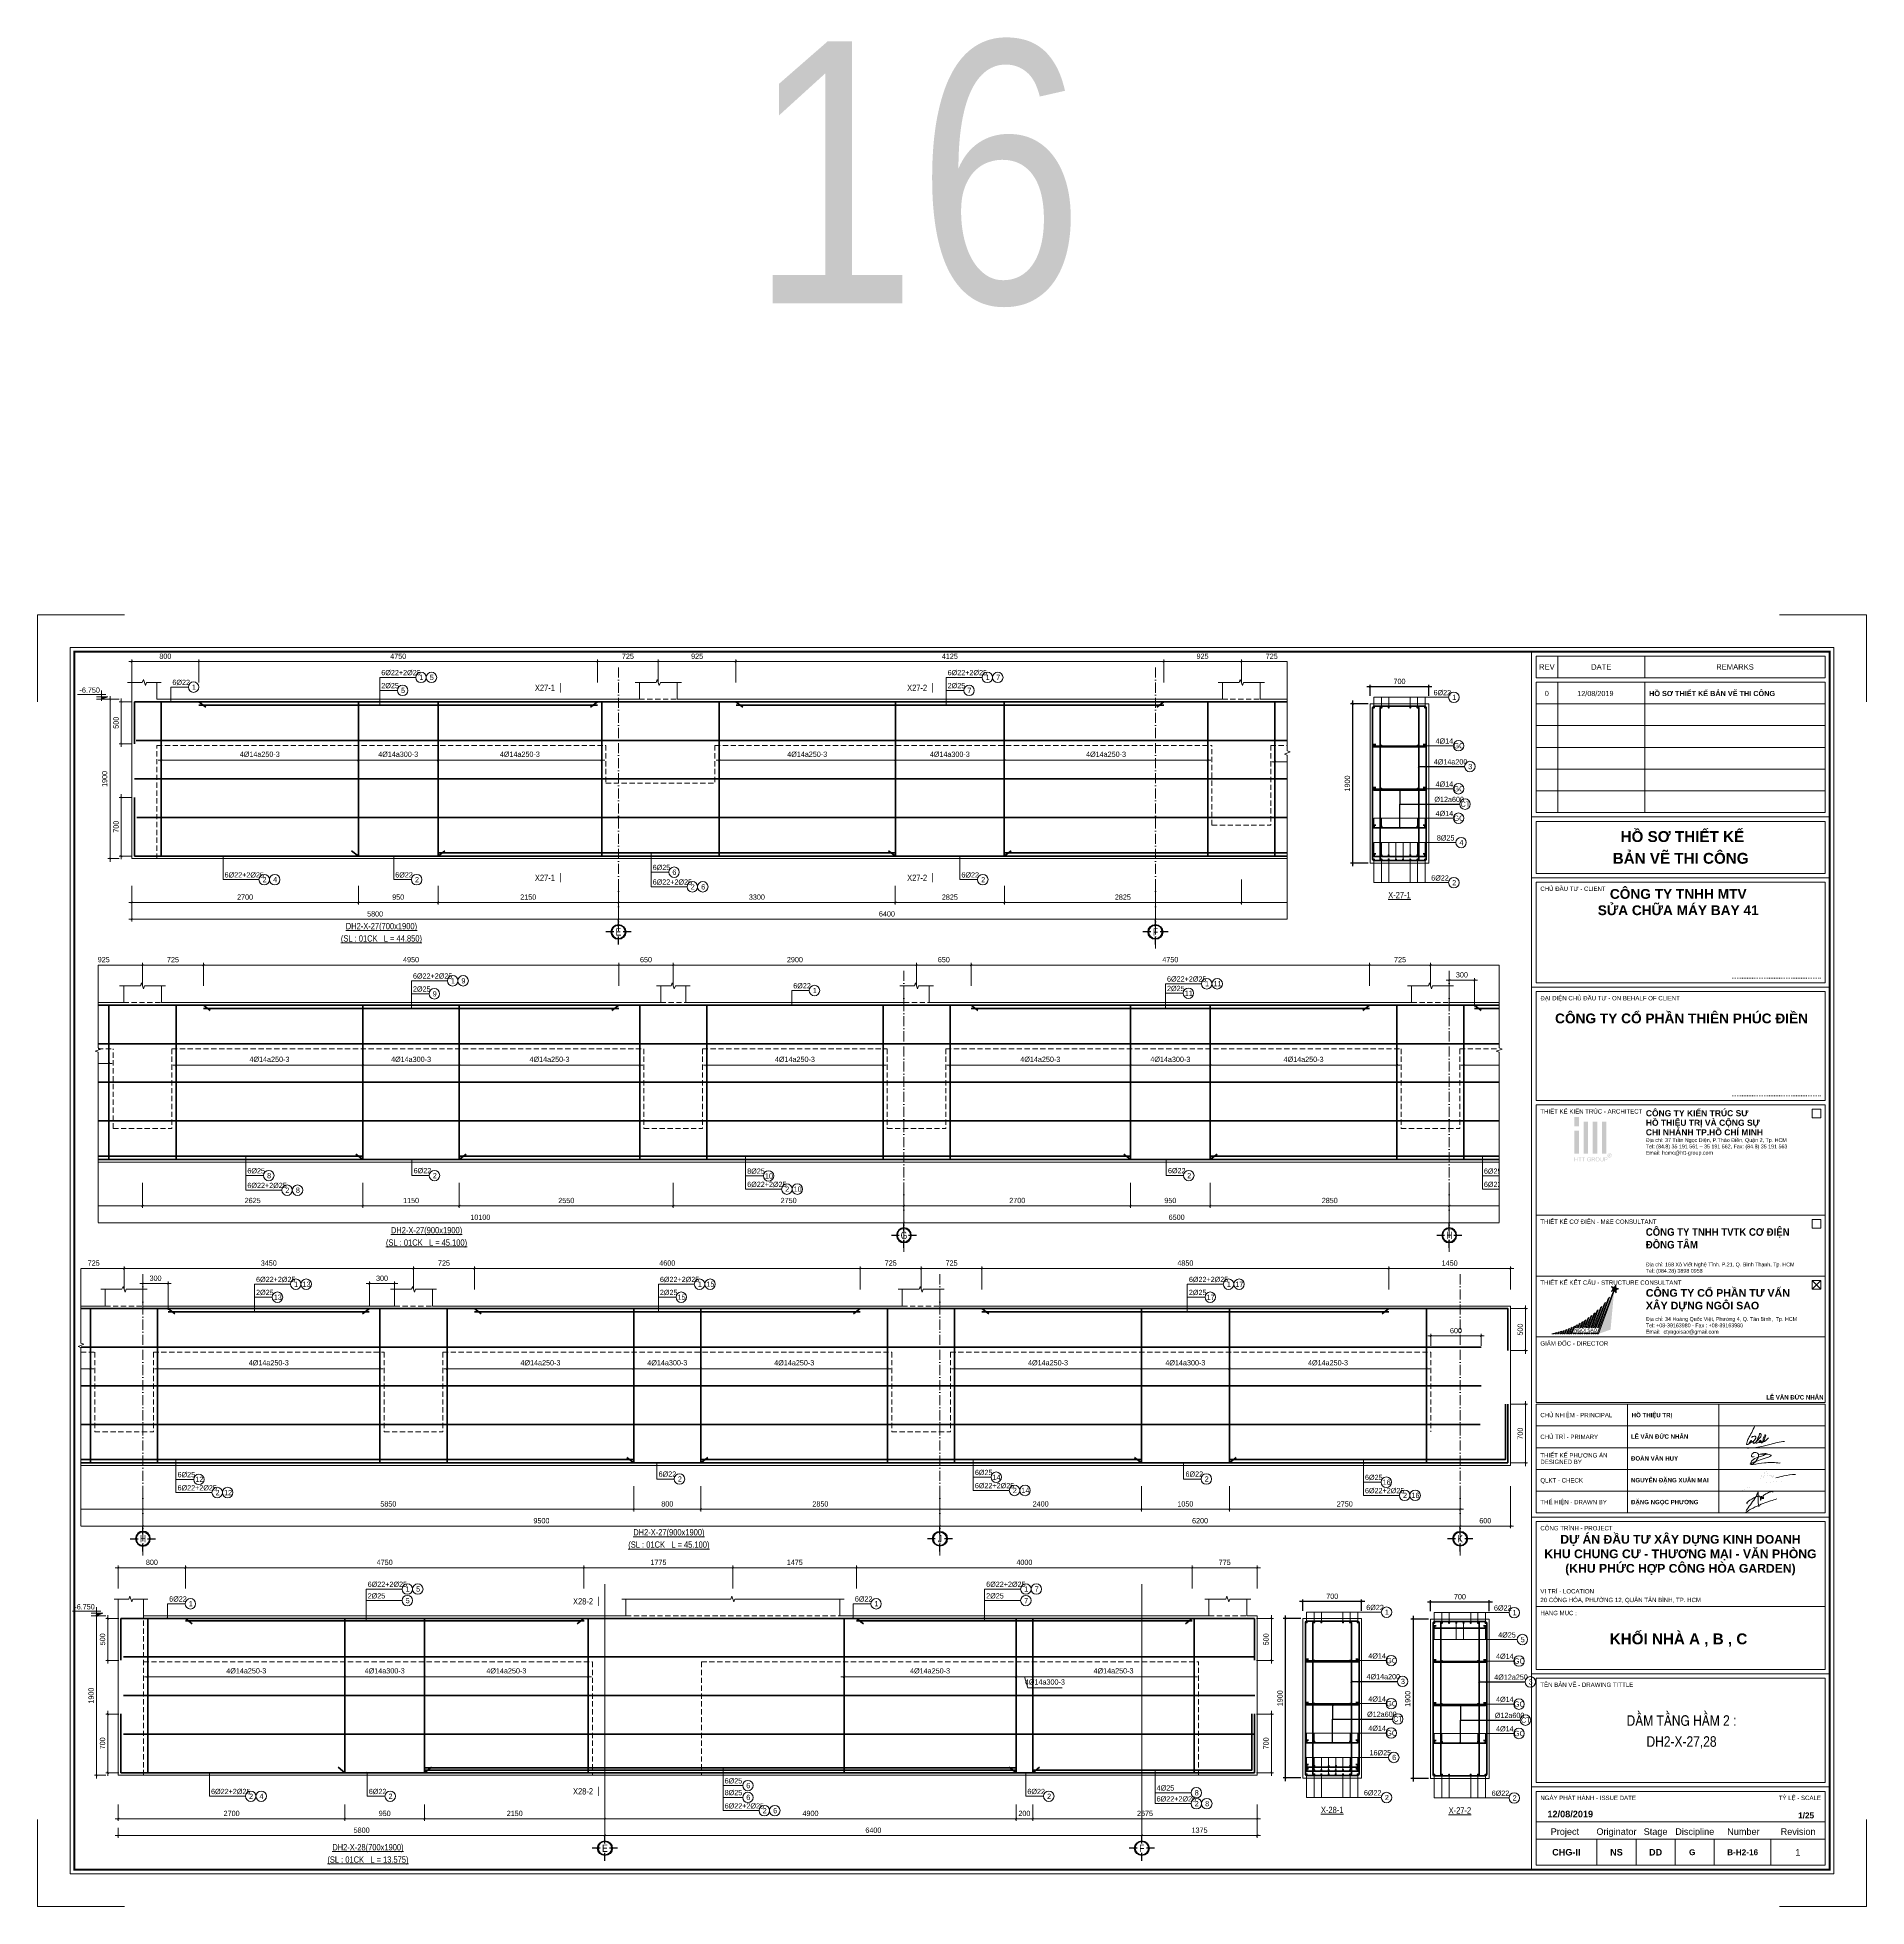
# Model space of a CAD drawing. Header units: millimetres. Extents: x 3014920 to 3563667, y -1638653 to -1356471.
# Drawn here: x 3345640 to 3367443, y -1601326 to -1579045 of the extents above; entities that cross this region are included whole.
import ezdxf
from ezdxf.enums import TextEntityAlignment as Align
from ezdxf.xclip import XClip

# ---------------------------------------------------------------- set-up
doc = ezdxf.new("R2010")
doc.units = ezdxf.units.MM
doc.header["$MEASUREMENT"] = 0
doc.header["$XCLIPFRAME"] = 0
doc.header["$PDMODE"] = 2
for name, pattern in [('6 TANG DIEN HINH 14-15$0$ACAD_ISO10W100', [18, 12, -3, 0, -3]), ('ACAD_ISO04W100', [30, 24, -3, 0, -3]), ('CENTER', [2, 1.25, -0.25, 0.25, -0.25]), ('HIDDEN', [0.375, 0.25, -0.125])]:
    doc.linetypes.add(name, pattern=pattern)
doc.layers.get('0').update_dxf_attribs({"lineweight": 9})
doc.layers.get('Defpoints').update_dxf_attribs({"color": 10, "lineweight": 0})
for name, color, linetype, lineweight in [('2', 2, 'Continuous', 20), ('CDAI', 21, 'Continuous', 40), ('CHG_XX_Khung ten$0$TEXT', 7, 'Continuous', 15), ('CHUNHO', 7, 'CENTER', 13), ('CHUTO', 51, 'Continuous', 15), ('CTHEP', 50, 'Continuous', 50), ('DBAO', 90, 'Continuous', 13), ('DGIONG', 130, 'Continuous', 13), ('HATCH', 154, 'Continuous', 9), ('KTH', 154, 'Continuous', 9), ('Net khuat', 8, 'HIDDEN', 13), ('TEXT', 7, 'Continuous', 15), ('TRUC', 251, 'ACAD_ISO04W100', 9)]:
    doc.layers.add(name, color=color, linetype=linetype, lineweight=lineweight)
doc.layers.add('8', color=8, linetype='Continuous')
doc.layers.add('CHG_XX_Khung ten$0$TKTC', color=1, linetype='Continuous')
doc.layers.add('CHG_XX_Khung ten$0$A1 BORDER$0$DGIONG', color=7, linetype='Continuous', lineweight=13, true_color=0x29ffff)
doc.layers.add('CHG_XX_Khung ten$0$A1 BORDER$0$STICK', color=7, linetype='Continuous', lineweight=9, true_color=0xe60000)
doc.styles.add('ArialB', font='arialbd.ttf')
doc.styles.add('CHG_XX_Khung ten$0$A1 BORDER$0$ARIAL', font='arial.ttf')
doc.styles.add('CHG_XX_Khung ten$0$A1 BORDER$0$Arial - Bold', font='arialbd.ttf', dxfattribs={"height": 2.5})
doc.styles.add('CHG_XX_Khung ten$0$A1 BORDER$0$Star-AvoBold', font='VAVOB_0.TTF')
doc.styles.add('CHG_XX_Khung ten$0$A1 BORDER$0$Title Block DD$0$ARIAL', font='arial.ttf')
doc.styles.add('CHG_XX_Khung ten$0$A1 BORDER$0$Title Block DD$0$Arial - Bold', font='arialbd.ttf', dxfattribs={"height": 2.5})
doc.styles.add('CHG_XX_Khung ten$0$arial', font='arial.ttf')
doc.styles.add('CHG_XX_Khung ten$0$Arial - Bold', font='arialbd.ttf')
doc.styles.add('CHG_XX_Khung ten$0$ArialB', font='arialbd.ttf')
doc.styles.add('CHG_XX_Khung ten$0$title block pccc$0$ARIAL', font='arial.ttf')
doc.styles.add('CHG_XX_Khung ten$0$title block pccc$0$Arial - Bold', font='arialbd.ttf', dxfattribs={"height": 2.5})
doc.styles.add('HELVECONDENSE', font='VHELVCN_0.TTF')
doc.styles.add('Star-HelCon', font='VHELVCN_0.TTF')
doc.styles.add('TTP-HelCon', font='VHELVCN_0.TTF')
doc.styles.add('VNI-HELVE-CONDENSE', font='VHELVCN_0.TTF')
doc.dimstyles.new('kc-25', dxfattribs={"dimtxt": 62.5, "dimasz": 20, "dimexe": 20, "dimexo": 50, "dimgap": 25, "dimtad": 3, "dimdec": 0, "dimzin": 0, "dimdsep": 46, "dimtxsty": 'VNI-HELVE-CONDENSE', "dimblk": 'DIM', "dimcen": 2.5, "dimclrd": 256, "dimclre": 154, "dimclrt": 7, "dimaunit": 1, "dimadec": 0, "dimazin": 0, "dimtfac": 1, "dimtdec": 0, "dimtix": 1, "dimtmove": 0, "dimatfit": 3, "dimldrblk": 'DOT', "dimfxl": 1, "dimtolj": 1, "dimtzin": 0, "dimarcsym": 0})
doc.dimstyles.new('TTP-25', dxfattribs={"dimscale": 25, "dimtxt": 2.5, "dimasz": 1, "dimexe": 1, "dimexo": 1, "dimgap": 0.09, "dimtad": 0, "dimdec": 4, "dimrnd": 1, "dimzin": 9, "dimdsep": 46, "dimtxsty": 'TTP-HelCon', "dimblk": 'ARCHTICK', "dimcen": 0.09, "dimdle": 1.5, "dimclrd": 256, "dimclre": 256, "dimclrt": 7, "dimadec": 0, "dimazin": 0, "dimtfac": 1, "dimtdec": 4, "dimtmove": 0, "dimatfit": 3, "dimldrblk": 'ARCHTICK', "dimfxl": 1, "dimtvp": 1, "dimtolj": 1, "dimtzin": 0, "dimarcsym": 0})

# ---------------------------------------------------------------- blocks, each defined once
blk = doc.blocks.new('_ArchTick')
at = {"color": 0, "linetype": 'ByBlock', "const_width": 0.15}
blk.add_lwpolyline([(-0.5, -0.5), (0.5, 0.5)], dxfattribs=at)
blk = doc.blocks.new('*D2236')
at = {"layer": 'Defpoints', "color": 0, "transparency": 16777216}
for p in [(-1274, -462), (-1410, -2362), (-1274, -2362)]:
    blk.add_point(p, dxfattribs=at)
at = {"layer": 'KTH', "lineweight": -2, "transparency": 16777216}
for p, q in [((-1410, -425), (-1410, -2400)), ((-1299, -462), (-1435, -462)), ((-1299, -2362), (-1435, -2362))]:
    blk.add_line(p, q, dxfattribs=at)
at = {"layer": 'KTH', "lineweight": -2, "transparency": 16777216, "xscale": 25, "yscale": 25, "zscale": 25}
for p, rotation in [((-1410, -462), 90), ((-1410, -2362), 270)]:
    blk.add_blockref('_ArchTick', p, dxfattribs=dict(at, rotation=rotation))
at = {"layer": 'KTH', "color": 7, "transparency": 16777216, "insert": (-1474, -1412), "char_height": 62.5, "attachment_point": 5, "rotation": 90, "style": 'TTP-HelCon'}
blk.add_mtext('\\A1;1900', dxfattribs=at)
blk = doc.blocks.new('CODE')
at = {"layer": 'DBAO'}
for p, q in [((-63, 0), (-138, 30)), ((-138, 30), (0, 30)), ((-138, 0), (0, 0)), ((-113, 55), (224, 55)), ((-63, -20), (-63, 105))]:
    blk.add_line(p, q, dxfattribs=at)
at = {"layer": 'HATCH', "color": 1}
blk.add_solid([(-63, 0), (-138, 30), (-63, 30)], dxfattribs=at)
blk = doc.blocks.new('*D2237')
at = {"layer": 'Defpoints', "color": 0, "transparency": 16777216}
for p in [(1550, -2660), (2500, -2660), (2500, -2885)]:
    blk.add_point(p, dxfattribs=at)
at = {"layer": 'KTH', "lineweight": -2, "transparency": 16777216}
for p, q in [((1513, -2885), (2538, -2885)), ((1550, -2685), (1550, -2910)), ((2500, -2685), (2500, -2910))]:
    blk.add_line(p, q, dxfattribs=at)
at = {"layer": 'KTH', "lineweight": -2, "transparency": 16777216, "xscale": 25, "yscale": 25, "zscale": 25, "rotation": 180}
blk.add_blockref('_ArchTick', (1550, -2885), dxfattribs=at)
at = {"layer": 'KTH', "lineweight": -2, "transparency": 16777216, "xscale": 25, "yscale": 25, "zscale": 25}
blk.add_blockref('_ArchTick', (2500, -2885), dxfattribs=at)
at = {"layer": 'KTH', "color": 7, "transparency": 16777216, "insert": (2025, -2821), "char_height": 62.5, "attachment_point": 5, "style": 'TTP-HelCon'}
blk.add_mtext('\\A1;950', dxfattribs=at)
blk = doc.blocks.new('DIM')
h = blk.add_hatch(color=1)
h.paths.add_polyline_path([(0.5, 0.3, 1), (0.3, 0.5), (-0.2, 0), (0.2, 0)])
h.paths.add_polyline_path([(0.2, 0), (-0.2, 0), (-0.5, -0.3, 1), (-0.3, -0.5)])
at = {"color": 9}
for p, q in [((-0.2, 0), (-1.5, 0)), ((0.2, 0), (1.5, 0))]:
    blk.add_line(p, q, dxfattribs=at)
at = {"color": 1}
for p, q in [((-0.5, -0.3), (0.3, 0.5)), ((-0.3, -0.5), (0.5, 0.3)), ((-0.2, 0), (0.2, 0))]:
    blk.add_line(p, q, dxfattribs=at)
blk.add_arc((-0.4, -0.4), 0.138, 135, 315, dxfattribs=at)
blk = doc.blocks.new('*D2238')
at = {"layer": 'Defpoints', "color": 0, "transparency": 16777216}
for p in [(-1150, -2660), (1550, -2660), (1550, -2885)]:
    blk.add_point(p, dxfattribs=at)
at = {"layer": 'KTH', "lineweight": -2, "transparency": 16777216}
for p, q in [((-1187, -2885), (1588, -2885)), ((-1150, -2685), (-1150, -2910)), ((1550, -2685), (1550, -2910))]:
    blk.add_line(p, q, dxfattribs=at)
at = {"layer": 'KTH', "lineweight": -2, "transparency": 16777216, "xscale": 25, "yscale": 25, "zscale": 25, "rotation": 180}
blk.add_blockref('_ArchTick', (-1150, -2885), dxfattribs=at)
at = {"layer": 'KTH', "lineweight": -2, "transparency": 16777216, "xscale": 25, "yscale": 25, "zscale": 25}
blk.add_blockref('_ArchTick', (1550, -2885), dxfattribs=at)
at = {"layer": 'KTH', "color": 7, "transparency": 16777216, "insert": (200, -2821), "char_height": 62.5, "attachment_point": 5, "style": 'TTP-HelCon'}
blk.add_mtext('\\A1;2700', dxfattribs=at)
blk = doc.blocks.new('*D2239')
at = {"layer": 'Defpoints', "color": 0, "transparency": 16777216}
for p in [(-1150, -2660), (4650, -2885), (4650, -3085)]:
    blk.add_point(p, dxfattribs=at)
at = {"layer": 'KTH', "lineweight": -2, "transparency": 16777216}
for p, q in [((-1150, -2685), (-1150, -3110)), ((-1187, -3085), (4688, -3085)), ((4650, -2910), (4650, -3110))]:
    blk.add_line(p, q, dxfattribs=at)
at = {"layer": 'KTH', "lineweight": -2, "transparency": 16777216, "xscale": 25, "yscale": 25, "zscale": 25, "rotation": 180}
blk.add_blockref('_ArchTick', (-1150, -3085), dxfattribs=at)
at = {"layer": 'KTH', "lineweight": -2, "transparency": 16777216, "xscale": 25, "yscale": 25, "zscale": 25}
blk.add_blockref('_ArchTick', (4650, -3085), dxfattribs=at)
at = {"layer": 'KTH', "color": 7, "transparency": 16777216, "insert": (1750, -3021), "char_height": 62.5, "attachment_point": 5, "style": 'TTP-HelCon'}
blk.add_mtext('\\A1;5800', dxfattribs=at)
blk = doc.blocks.new('*D2240')
at = {"layer": 'Defpoints', "color": 0, "transparency": 16777216}
for p in [(-800, -1012), (1550, -1012), (1550, -1188)]:
    blk.add_point(p, dxfattribs=at)
at = {"layer": 'KTH', "lineweight": -2, "transparency": 16777216}
for p, q in [((-800, -1037), (-800, -1213)), ((1550, -1037), (1550, -1213)), ((-837, -1188), (1588, -1188))]:
    blk.add_line(p, q, dxfattribs=at)
at = {"layer": 'KTH', "lineweight": -2, "transparency": 16777216, "xscale": 25, "yscale": 25, "zscale": 25, "rotation": 180}
blk.add_blockref('_ArchTick', (-800, -1188), dxfattribs=at)
at = {"layer": 'KTH', "lineweight": -2, "transparency": 16777216, "xscale": 25, "yscale": 25, "zscale": 25}
blk.add_blockref('_ArchTick', (1550, -1188), dxfattribs=at)
at = {"layer": 'KTH', "color": 7, "transparency": 16777216, "insert": (375, -1119), "char_height": 62.5, "attachment_point": 5, "style": 'TTP-HelCon'}
blk.add_mtext('\\A1;4Þ14a250-3', dxfattribs=at)
blk = doc.blocks.new('*D2241')
at = {"layer": 'Defpoints', "color": 0, "transparency": 16777216}
for p in [(1550, -1012), (2500, -1012), (2500, -1188)]:
    blk.add_point(p, dxfattribs=at)
at = {"layer": 'KTH', "lineweight": -2, "transparency": 16777216}
for p, q in [((1550, -1037), (1550, -1213)), ((2500, -1037), (2500, -1213)), ((1513, -1188), (2538, -1188))]:
    blk.add_line(p, q, dxfattribs=at)
at = {"layer": 'KTH', "lineweight": -2, "transparency": 16777216, "xscale": 25, "yscale": 25, "zscale": 25, "rotation": 180}
blk.add_blockref('_ArchTick', (1550, -1188), dxfattribs=at)
at = {"layer": 'KTH', "lineweight": -2, "transparency": 16777216, "xscale": 25, "yscale": 25, "zscale": 25}
blk.add_blockref('_ArchTick', (2500, -1188), dxfattribs=at)
at = {"layer": 'KTH', "color": 7, "transparency": 16777216, "insert": (2025, -1119), "char_height": 62.5, "attachment_point": 5, "style": 'TTP-HelCon'}
blk.add_mtext('\\A1;4Þ14a300-3', dxfattribs=at)
blk = doc.blocks.new('*D2242')
at = {"layer": 'Defpoints', "color": 0, "transparency": 16777216}
for p in [(12075, -14), (11150, -288), (12075, -288)]:
    blk.add_point(p, dxfattribs=at)
at = {"layer": 'KTH', "lineweight": -2, "transparency": 16777216}
for p, q in [((11150, -263), (11150, 11)), ((12075, -263), (12075, 11)), ((11112, -14), (12112, -14))]:
    blk.add_line(p, q, dxfattribs=at)
at = {"layer": 'KTH', "lineweight": -2, "transparency": 16777216, "xscale": 25, "yscale": 25, "zscale": 25, "rotation": 180}
blk.add_blockref('_ArchTick', (11150, -14), dxfattribs=at)
at = {"layer": 'KTH', "lineweight": -2, "transparency": 16777216, "xscale": 25, "yscale": 25, "zscale": 25}
blk.add_blockref('_ArchTick', (12075, -14), dxfattribs=at)
at = {"layer": 'KTH', "color": 7, "transparency": 16777216, "insert": (11612, 50), "char_height": 62.5, "attachment_point": 5, "style": 'TTP-HelCon'}
blk.add_mtext('\\A1;925', dxfattribs=at)
blk = doc.blocks.new('dau truc')
blk.add_circle((0, 0), 180)
at = {"layer": '8'}
for p, q in [((0, 127), (0, 345)), ((-127, 0), (-345, 0)), ((0, -345), (0, -127)), ((345, 0), (127, 0))]:
    blk.add_line(p, q, dxfattribs=at)
blk.add_circle((0, 0), 200, dxfattribs=at)
at = {"layer": 'TEXT', "style": 'HELVECONDENSE'}
blk.add_attdef('A', text='', height=233, dxfattribs=at).set_placement((0, 0), align=Align.MIDDLE)
blk = doc.blocks.new('*D2243')
at = {"layer": 'Defpoints', "color": 0, "transparency": 16777216}
for p in [(7950, -2660), (9250, -2660), (7950, -2885)]:
    blk.add_point(p, dxfattribs=at)
at = {"layer": 'KTH', "lineweight": -2, "transparency": 16777216}
for p, q in [((9287, -2885), (7913, -2885)), ((7950, -2685), (7950, -2910)), ((9250, -2685), (9250, -2910))]:
    blk.add_line(p, q, dxfattribs=at)
at = {"layer": 'KTH', "lineweight": -2, "transparency": 16777216, "xscale": 25, "yscale": 25, "zscale": 25, "rotation": 180}
blk.add_blockref('_ArchTick', (7950, -2885), dxfattribs=at)
at = {"layer": 'KTH', "lineweight": -2, "transparency": 16777216, "xscale": 25, "yscale": 25, "zscale": 25}
blk.add_blockref('_ArchTick', (9250, -2885), dxfattribs=at)
at = {"layer": 'KTH', "color": 7, "transparency": 16777216, "insert": (8600, -2821), "char_height": 62.5, "attachment_point": 5, "style": 'TTP-HelCon'}
blk.add_mtext('\\A1;2825', dxfattribs=at)
blk = doc.blocks.new('*D2244')
at = {"layer": 'Defpoints', "color": 0, "transparency": 16777216}
for p in [(5850, -1012), (7950, -1012), (7950, -1188)]:
    blk.add_point(p, dxfattribs=at)
at = {"layer": 'KTH', "lineweight": -2, "transparency": 16777216}
for p, q in [((5850, -1037), (5850, -1213)), ((7950, -1037), (7950, -1213)), ((5813, -1188), (7988, -1188))]:
    blk.add_line(p, q, dxfattribs=at)
at = {"layer": 'KTH', "lineweight": -2, "transparency": 16777216, "xscale": 25, "yscale": 25, "zscale": 25, "rotation": 180}
blk.add_blockref('_ArchTick', (5850, -1188), dxfattribs=at)
at = {"layer": 'KTH', "lineweight": -2, "transparency": 16777216, "xscale": 25, "yscale": 25, "zscale": 25}
blk.add_blockref('_ArchTick', (7950, -1188), dxfattribs=at)
at = {"layer": 'KTH', "color": 7, "transparency": 16777216, "insert": (6900, -1119), "char_height": 62.5, "attachment_point": 5, "style": 'TTP-HelCon'}
blk.add_mtext('\\A1;4Þ14a250-3', dxfattribs=at)
blk = doc.blocks.new('*D2245')
at = {"layer": 'Defpoints', "color": 0, "transparency": 16777216}
for p in [(9250, -2660), (12075, -2660), (12075, -2885)]:
    blk.add_point(p, dxfattribs=at)
at = {"layer": 'KTH', "lineweight": -2, "transparency": 16777216}
for p, q in [((9212, -2885), (12112, -2885)), ((9250, -2685), (9250, -2910)), ((12075, -2685), (12075, -2910))]:
    blk.add_line(p, q, dxfattribs=at)
at = {"layer": 'KTH', "lineweight": -2, "transparency": 16777216, "xscale": 25, "yscale": 25, "zscale": 25, "rotation": 180}
blk.add_blockref('_ArchTick', (9250, -2885), dxfattribs=at)
at = {"layer": 'KTH', "lineweight": -2, "transparency": 16777216, "xscale": 25, "yscale": 25, "zscale": 25}
blk.add_blockref('_ArchTick', (12075, -2885), dxfattribs=at)
at = {"layer": 'KTH', "color": 7, "transparency": 16777216, "insert": (10662, -2821), "char_height": 62.5, "attachment_point": 5, "style": 'TTP-HelCon'}
blk.add_mtext('\\A1;2825', dxfattribs=at)
blk = doc.blocks.new('*D2246')
at = {"layer": 'Defpoints', "color": 0, "transparency": 16777216}
for p in [(-350, -14), (-350, -288), (4400, -288)]:
    blk.add_point(p, dxfattribs=at)
at = {"layer": 'KTH', "lineweight": -2, "transparency": 16777216}
for p, q in [((-350, -263), (-350, 11)), ((4400, -263), (4400, 11)), ((4438, -14), (-388, -14))]:
    blk.add_line(p, q, dxfattribs=at)
at = {"layer": 'KTH', "lineweight": -2, "transparency": 16777216, "xscale": 25, "yscale": 25, "zscale": 25, "rotation": 180}
blk.add_blockref('_ArchTick', (-350, -14), dxfattribs=at)
at = {"layer": 'KTH', "lineweight": -2, "transparency": 16777216, "xscale": 25, "yscale": 25, "zscale": 25}
blk.add_blockref('_ArchTick', (4400, -14), dxfattribs=at)
at = {"layer": 'KTH', "color": 7, "transparency": 16777216, "insert": (2025, 50), "char_height": 62.5, "attachment_point": 5, "style": 'TTP-HelCon'}
blk.add_mtext('\\A1;4750', dxfattribs=at)
blk = doc.blocks.new('*D2247')
at = {"layer": 'Defpoints', "color": 0, "transparency": 16777216}
for p in [(-1150, -14), (-1150, -288), (-350, -288)]:
    blk.add_point(p, dxfattribs=at)
at = {"layer": 'KTH', "lineweight": -2, "transparency": 16777216}
for p, q in [((-1150, -263), (-1150, 11)), ((-350, -263), (-350, 11)), ((-312, -14), (-1187, -14))]:
    blk.add_line(p, q, dxfattribs=at)
at = {"layer": 'KTH', "lineweight": -2, "transparency": 16777216, "xscale": 25, "yscale": 25, "zscale": 25, "rotation": 180}
blk.add_blockref('_ArchTick', (-1150, -14), dxfattribs=at)
at = {"layer": 'KTH', "lineweight": -2, "transparency": 16777216, "xscale": 25, "yscale": 25, "zscale": 25}
blk.add_blockref('_ArchTick', (-350, -14), dxfattribs=at)
at = {"layer": 'KTH', "color": 7, "transparency": 16777216, "insert": (-750, 50), "char_height": 62.5, "attachment_point": 5, "style": 'TTP-HelCon'}
blk.add_mtext('\\A1;800', dxfattribs=at)
blk = doc.blocks.new('*D2248')
at = {"layer": 'Defpoints', "color": 0, "transparency": 16777216}
for p in [(11150, -14), (6050, -288), (11150, -288)]:
    blk.add_point(p, dxfattribs=at)
at = {"layer": 'KTH', "lineweight": -2, "transparency": 16777216}
for p, q in [((6050, -263), (6050, 11)), ((11150, -263), (11150, 11)), ((6013, -14), (11187, -14))]:
    blk.add_line(p, q, dxfattribs=at)
at = {"layer": 'KTH', "lineweight": -2, "transparency": 16777216, "xscale": 25, "yscale": 25, "zscale": 25, "rotation": 180}
blk.add_blockref('_ArchTick', (6050, -14), dxfattribs=at)
at = {"layer": 'KTH', "lineweight": -2, "transparency": 16777216, "xscale": 25, "yscale": 25, "zscale": 25}
blk.add_blockref('_ArchTick', (11150, -14), dxfattribs=at)
at = {"layer": 'KTH', "color": 7, "transparency": 16777216, "insert": (8600, 50), "char_height": 62.5, "attachment_point": 5, "style": 'TTP-HelCon'}
blk.add_mtext('\\A1;4125', dxfattribs=at)
blk = doc.blocks.new('*D2249')
at = {"layer": 'Defpoints', "color": 0, "transparency": 16777216}
for p in [(11050, -2660), (4650, -2885), (4650, -3085)]:
    blk.add_point(p, dxfattribs=at)
at = {"layer": 'KTH', "lineweight": -2, "transparency": 16777216}
for p, q in [((11050, -2685), (11050, -3110)), ((11088, -3085), (4613, -3085)), ((4650, -2910), (4650, -3110))]:
    blk.add_line(p, q, dxfattribs=at)
at = {"layer": 'KTH', "lineweight": -2, "transparency": 16777216, "xscale": 25, "yscale": 25, "zscale": 25, "rotation": 180}
blk.add_blockref('_ArchTick', (4650, -3085), dxfattribs=at)
at = {"layer": 'KTH', "lineweight": -2, "transparency": 16777216, "xscale": 25, "yscale": 25, "zscale": 25}
blk.add_blockref('_ArchTick', (11050, -3085), dxfattribs=at)
at = {"layer": 'KTH', "color": 7, "transparency": 16777216, "insert": (7850, -3021), "char_height": 62.5, "attachment_point": 5, "style": 'TTP-HelCon'}
blk.add_mtext('\\A1;6400', dxfattribs=at)
blk = doc.blocks.new('MC')
at = {"layer": 'CTHEP', "const_width": 10, "elevation": 0}
blk.add_lwpolyline([(36, 150), (36, 0)], dxfattribs=at)
at = {"layer": 'TEXT', "style": 'TTP-HelCon'}
blk.add_attdef('A', text='', height=100, dxfattribs=at).set_placement((-50, 26), align=Align.RIGHT)
blk = doc.blocks.new('*D2221')
at = {"layer": 'Defpoints', "color": 0, "transparency": 16777216}
for p in [(-1274, -462), (-1410, -2362), (-1274, -2362)]:
    blk.add_point(p, dxfattribs=at)
at = {"layer": 'KTH', "lineweight": -2, "transparency": 16777216}
for p, q in [((-1410, -425), (-1410, -2400)), ((-1299, -462), (-1435, -462)), ((-1299, -2362), (-1435, -2362))]:
    blk.add_line(p, q, dxfattribs=at)
at = {"layer": 'KTH', "lineweight": -2, "transparency": 16777216, "xscale": 25, "yscale": 25, "zscale": 25}
for p, rotation in [((-1410, -462), 90), ((-1410, -2362), 270)]:
    blk.add_blockref('_ArchTick', p, dxfattribs=dict(at, rotation=rotation))
at = {"layer": 'KTH', "color": 7, "transparency": 16777216, "insert": (-1474, -1412), "char_height": 62.5, "attachment_point": 5, "rotation": 90, "style": 'TTP-HelCon'}
blk.add_mtext('\\A1;1900', dxfattribs=at)
blk = doc.blocks.new('*D2222')
at = {"layer": 'Defpoints', "color": 0, "transparency": 16777216}
for p in [(5125, -14), (4400, -288), (5125, -288)]:
    blk.add_point(p, dxfattribs=at)
at = {"layer": 'KTH', "lineweight": -2, "transparency": 16777216}
for p, q in [((4400, -263), (4400, 11)), ((5125, -263), (5125, 11)), ((4363, -14), (5163, -14))]:
    blk.add_line(p, q, dxfattribs=at)
at = {"layer": 'KTH', "lineweight": -2, "transparency": 16777216, "xscale": 25, "yscale": 25, "zscale": 25, "rotation": 180}
blk.add_blockref('_ArchTick', (4400, -14), dxfattribs=at)
at = {"layer": 'KTH', "lineweight": -2, "transparency": 16777216, "xscale": 25, "yscale": 25, "zscale": 25}
blk.add_blockref('_ArchTick', (5125, -14), dxfattribs=at)
at = {"layer": 'KTH', "color": 7, "transparency": 16777216, "insert": (4763, 50), "char_height": 62.5, "attachment_point": 5, "style": 'TTP-HelCon'}
blk.add_mtext('\\A1;725', dxfattribs=at)
blk = doc.blocks.new('*D2223')
at = {"layer": 'Defpoints', "color": 0, "transparency": 16777216}
for p in [(2500, -2660), (4650, -2660), (2500, -2885)]:
    blk.add_point(p, dxfattribs=at)
at = {"layer": 'KTH', "lineweight": -2, "transparency": 16777216}
for p, q in [((4688, -2885), (2463, -2885)), ((2500, -2685), (2500, -2910)), ((4650, -2685), (4650, -2910))]:
    blk.add_line(p, q, dxfattribs=at)
at = {"layer": 'KTH', "lineweight": -2, "transparency": 16777216, "xscale": 25, "yscale": 25, "zscale": 25, "rotation": 180}
blk.add_blockref('_ArchTick', (2500, -2885), dxfattribs=at)
at = {"layer": 'KTH', "lineweight": -2, "transparency": 16777216, "xscale": 25, "yscale": 25, "zscale": 25}
blk.add_blockref('_ArchTick', (4650, -2885), dxfattribs=at)
at = {"layer": 'KTH', "color": 7, "transparency": 16777216, "insert": (3575, -2821), "char_height": 62.5, "attachment_point": 5, "style": 'TTP-HelCon'}
blk.add_mtext('\\A1;2150', dxfattribs=at)
blk = doc.blocks.new('*D2224')
at = {"layer": 'Defpoints', "color": 0, "transparency": 16777216}
for p in [(2500, -1012), (4450, -1012), (2500, -1188)]:
    blk.add_point(p, dxfattribs=at)
at = {"layer": 'KTH', "lineweight": -2, "transparency": 16777216}
for p, q in [((2500, -1037), (2500, -1213)), ((4450, -1037), (4450, -1213)), ((4488, -1188), (2463, -1188))]:
    blk.add_line(p, q, dxfattribs=at)
at = {"layer": 'KTH', "lineweight": -2, "transparency": 16777216, "xscale": 25, "yscale": 25, "zscale": 25, "rotation": 180}
blk.add_blockref('_ArchTick', (2500, -1188), dxfattribs=at)
at = {"layer": 'KTH', "lineweight": -2, "transparency": 16777216, "xscale": 25, "yscale": 25, "zscale": 25}
blk.add_blockref('_ArchTick', (4450, -1188), dxfattribs=at)
at = {"layer": 'KTH', "color": 7, "transparency": 16777216, "insert": (3475, -1119), "char_height": 62.5, "attachment_point": 5, "style": 'TTP-HelCon'}
blk.add_mtext('\\A1;4Þ14a250-3', dxfattribs=at)
blk = doc.blocks.new('*D2225')
at = {"layer": 'Defpoints', "color": 0, "transparency": 16777216}
for p in [(9250, -1012), (11675, -1012), (9250, -1188)]:
    blk.add_point(p, dxfattribs=at)
at = {"layer": 'KTH', "lineweight": -2, "transparency": 16777216}
for p, q in [((9250, -1037), (9250, -1213)), ((11675, -1037), (11675, -1213)), ((11712, -1188), (9212, -1188))]:
    blk.add_line(p, q, dxfattribs=at)
at = {"layer": 'KTH', "lineweight": -2, "transparency": 16777216, "xscale": 25, "yscale": 25, "zscale": 25, "rotation": 180}
blk.add_blockref('_ArchTick', (9250, -1188), dxfattribs=at)
at = {"layer": 'KTH', "lineweight": -2, "transparency": 16777216, "xscale": 25, "yscale": 25, "zscale": 25}
blk.add_blockref('_ArchTick', (11675, -1188), dxfattribs=at)
at = {"layer": 'KTH', "color": 7, "transparency": 16777216, "insert": (10462, -1119), "char_height": 62.5, "attachment_point": 5, "style": 'TTP-HelCon'}
blk.add_mtext('\\A1;4Þ14a250-3', dxfattribs=at)
blk = doc.blocks.new('*D2226')
at = {"layer": 'Defpoints', "color": 0, "transparency": 16777216}
for p in [(7950, -1012), (9250, -1012), (7950, -1188)]:
    blk.add_point(p, dxfattribs=at)
at = {"layer": 'KTH', "lineweight": -2, "transparency": 16777216}
for p, q in [((7950, -1037), (7950, -1213)), ((9250, -1037), (9250, -1213)), ((9287, -1188), (7913, -1188))]:
    blk.add_line(p, q, dxfattribs=at)
at = {"layer": 'KTH', "lineweight": -2, "transparency": 16777216, "xscale": 25, "yscale": 25, "zscale": 25, "rotation": 180}
blk.add_blockref('_ArchTick', (7950, -1188), dxfattribs=at)
at = {"layer": 'KTH', "lineweight": -2, "transparency": 16777216, "xscale": 25, "yscale": 25, "zscale": 25}
blk.add_blockref('_ArchTick', (9250, -1188), dxfattribs=at)
at = {"layer": 'KTH', "color": 7, "transparency": 16777216, "insert": (8600, -1119), "char_height": 62.5, "attachment_point": 5, "style": 'TTP-HelCon'}
blk.add_mtext('\\A1;4Þ14a300-3', dxfattribs=at)
blk = doc.blocks.new('*D2227')
at = {"layer": 'Defpoints', "color": 0, "transparency": 16777216}
for p in [(5125, -14), (5125, -288), (6050, -288)]:
    blk.add_point(p, dxfattribs=at)
at = {"layer": 'KTH', "lineweight": -2, "transparency": 16777216}
for p, q in [((5125, -263), (5125, 11)), ((6050, -263), (6050, 11)), ((6088, -14), (5088, -14))]:
    blk.add_line(p, q, dxfattribs=at)
at = {"layer": 'KTH', "lineweight": -2, "transparency": 16777216, "xscale": 25, "yscale": 25, "zscale": 25, "rotation": 180}
blk.add_blockref('_ArchTick', (5125, -14), dxfattribs=at)
at = {"layer": 'KTH', "lineweight": -2, "transparency": 16777216, "xscale": 25, "yscale": 25, "zscale": 25}
blk.add_blockref('_ArchTick', (6050, -14), dxfattribs=at)
at = {"layer": 'KTH', "color": 7, "transparency": 16777216, "insert": (5588, 50), "char_height": 62.5, "attachment_point": 5, "style": 'TTP-HelCon'}
blk.add_mtext('\\A1;925', dxfattribs=at)
blk = doc.blocks.new('*D2228')
at = {"layer": 'Defpoints', "color": 0, "transparency": 16777216}
for p in [(4650, -2660), (7950, -2660), (7950, -2885)]:
    blk.add_point(p, dxfattribs=at)
at = {"layer": 'KTH', "lineweight": -2, "transparency": 16777216}
for p, q in [((4613, -2885), (7988, -2885)), ((4650, -2685), (4650, -2910)), ((7950, -2685), (7950, -2910))]:
    blk.add_line(p, q, dxfattribs=at)
at = {"layer": 'KTH', "lineweight": -2, "transparency": 16777216, "xscale": 25, "yscale": 25, "zscale": 25, "rotation": 180}
blk.add_blockref('_ArchTick', (4650, -2885), dxfattribs=at)
at = {"layer": 'KTH', "lineweight": -2, "transparency": 16777216, "xscale": 25, "yscale": 25, "zscale": 25}
blk.add_blockref('_ArchTick', (7950, -2885), dxfattribs=at)
at = {"layer": 'KTH', "color": 7, "transparency": 16777216, "insert": (6300, -2821), "char_height": 62.5, "attachment_point": 5, "style": 'TTP-HelCon'}
blk.add_mtext('\\A1;3300', dxfattribs=at)
blk = doc.blocks.new('*D2229')
at = {"layer": 'Defpoints', "color": 0, "transparency": 16777216}
for p in [(12075, -2584), (14700, -2584), (14700, -2885)]:
    blk.add_point(p, dxfattribs=at)
at = {"layer": 'KTH', "lineweight": -2, "transparency": 16777216}
for p, q in [((12075, -2609), (12075, -2910)), ((14700, -2609), (14700, -2910)), ((12037, -2885), (14737, -2885))]:
    blk.add_line(p, q, dxfattribs=at)
at = {"layer": 'KTH', "lineweight": -2, "transparency": 16777216, "xscale": 25, "yscale": 25, "zscale": 25, "rotation": 180}
blk.add_blockref('_ArchTick', (12075, -2885), dxfattribs=at)
at = {"layer": 'KTH', "lineweight": -2, "transparency": 16777216, "xscale": 25, "yscale": 25, "zscale": 25}
blk.add_blockref('_ArchTick', (14700, -2885), dxfattribs=at)
at = {"layer": 'KTH', "color": 7, "transparency": 16777216, "insert": (13387, -2821), "char_height": 62.5, "attachment_point": 5, "style": 'TTP-HelCon'}
blk.add_mtext('\\A1;2625', dxfattribs=at)
blk = doc.blocks.new('*D2230')
at = {"layer": 'Defpoints', "color": 0, "transparency": 16777216}
for p in [(37325, -1012), (39550, -1012), (37325, -1209)]:
    blk.add_point(p, dxfattribs=at)
at = {"layer": 'KTH', "lineweight": -2, "transparency": 16777216}
for p, q in [((37325, -1037), (37325, -1234)), ((39550, -1037), (39550, -1234)), ((39588, -1209), (37288, -1209))]:
    blk.add_line(p, q, dxfattribs=at)
at = {"layer": 'KTH', "lineweight": -2, "transparency": 16777216, "xscale": 25, "yscale": 25, "zscale": 25, "rotation": 180}
blk.add_blockref('_ArchTick', (37325, -1209), dxfattribs=at)
at = {"layer": 'KTH', "lineweight": -2, "transparency": 16777216, "xscale": 25, "yscale": 25, "zscale": 25}
blk.add_blockref('_ArchTick', (39550, -1209), dxfattribs=at)
at = {"layer": 'KTH', "color": 7, "transparency": 16777216, "insert": (38438, -1139), "char_height": 62.5, "attachment_point": 5, "style": 'TTP-HelCon'}
blk.add_mtext('\\A1;4Þ14a250-3', dxfattribs=at)
blk = doc.blocks.new('*D2231')
at = {"layer": 'Defpoints', "color": 0, "transparency": 16777216}
for p in [(34300, -2584), (37150, -2584), (37150, -2885)]:
    blk.add_point(p, dxfattribs=at)
at = {"layer": 'KTH', "lineweight": -2, "transparency": 16777216}
for p, q in [((34300, -2609), (34300, -2910)), ((37150, -2609), (37150, -2910)), ((34263, -2885), (37188, -2885))]:
    blk.add_line(p, q, dxfattribs=at)
at = {"layer": 'KTH', "lineweight": -2, "transparency": 16777216, "xscale": 25, "yscale": 25, "zscale": 25, "rotation": 180}
blk.add_blockref('_ArchTick', (34300, -2885), dxfattribs=at)
at = {"layer": 'KTH', "lineweight": -2, "transparency": 16777216, "xscale": 25, "yscale": 25, "zscale": 25}
blk.add_blockref('_ArchTick', (37150, -2885), dxfattribs=at)
at = {"layer": 'KTH', "color": 7, "transparency": 16777216, "insert": (35725, -2821), "char_height": 62.5, "attachment_point": 5, "style": 'TTP-HelCon'}
blk.add_mtext('\\A1;2850', dxfattribs=at)
blk = doc.blocks.new('*D2232')
at = {"layer": 'Defpoints', "color": 0, "transparency": 16777216}
for p in [(37150, -2584), (39550, -2584), (39550, -2885)]:
    blk.add_point(p, dxfattribs=at)
at = {"layer": 'KTH', "lineweight": -2, "transparency": 16777216}
for p, q in [((37150, -2609), (37150, -2910)), ((39550, -2609), (39550, -2910)), ((37113, -2885), (39588, -2885))]:
    blk.add_line(p, q, dxfattribs=at)
at = {"layer": 'KTH', "lineweight": -2, "transparency": 16777216, "xscale": 25, "yscale": 25, "zscale": 25, "rotation": 180}
blk.add_blockref('_ArchTick', (37150, -2885), dxfattribs=at)
at = {"layer": 'KTH', "lineweight": -2, "transparency": 16777216, "xscale": 25, "yscale": 25, "zscale": 25}
blk.add_blockref('_ArchTick', (39550, -2885), dxfattribs=at)
at = {"layer": 'KTH', "color": 7, "transparency": 16777216, "insert": (38350, -2821), "char_height": 62.5, "attachment_point": 5, "style": 'TTP-HelCon'}
blk.add_mtext('\\A1;2400', dxfattribs=at)
blk = doc.blocks.new('*D2233')
at = {"layer": 'Defpoints', "color": 0, "transparency": 16777216}
for p in [(37150, -2885), (43350, -2885), (43350, -3085)]:
    blk.add_point(p, dxfattribs=at)
at = {"layer": 'KTH', "lineweight": -2, "transparency": 16777216}
for p, q in [((37113, -3085), (43388, -3085)), ((37150, -2910), (37150, -3110)), ((43350, -2910), (43350, -3110))]:
    blk.add_line(p, q, dxfattribs=at)
at = {"layer": 'KTH', "lineweight": -2, "transparency": 16777216, "xscale": 25, "yscale": 25, "zscale": 25, "rotation": 180}
blk.add_blockref('_ArchTick', (37150, -3085), dxfattribs=at)
at = {"layer": 'KTH', "lineweight": -2, "transparency": 16777216, "xscale": 25, "yscale": 25, "zscale": 25}
blk.add_blockref('_ArchTick', (43350, -3085), dxfattribs=at)
at = {"layer": 'KTH', "color": 7, "transparency": 16777216, "insert": (40250, -3021), "char_height": 62.5, "attachment_point": 5, "style": 'TTP-HelCon'}
blk.add_mtext('\\A1;6200', dxfattribs=at)
blk = doc.blocks.new('*D2234')
at = {"layer": 'Defpoints', "color": 0, "transparency": 16777216}
for p in [(21150, -2885), (27650, -2885), (27650, -3085)]:
    blk.add_point(p, dxfattribs=at)
at = {"layer": 'KTH', "lineweight": -2, "transparency": 16777216}
for p, q in [((21113, -3085), (27688, -3085)), ((21150, -2910), (21150, -3110)), ((27650, -2910), (27650, -3110))]:
    blk.add_line(p, q, dxfattribs=at)
at = {"layer": 'KTH', "lineweight": -2, "transparency": 16777216, "xscale": 25, "yscale": 25, "zscale": 25, "rotation": 180}
blk.add_blockref('_ArchTick', (21150, -3085), dxfattribs=at)
at = {"layer": 'KTH', "lineweight": -2, "transparency": 16777216, "xscale": 25, "yscale": 25, "zscale": 25}
blk.add_blockref('_ArchTick', (27650, -3085), dxfattribs=at)
at = {"layer": 'KTH', "color": 7, "transparency": 16777216, "insert": (24400, -3021), "char_height": 62.5, "attachment_point": 5, "style": 'TTP-HelCon'}
blk.add_mtext('\\A1;6500', dxfattribs=at)
blk = doc.blocks.new('*D2235')
at = {"layer": 'Defpoints', "color": 0, "transparency": 16777216}
for p in [(11050, -2885), (21150, -2885), (11050, -3085)]:
    blk.add_point(p, dxfattribs=at)
at = {"layer": 'KTH', "lineweight": -2, "transparency": 16777216}
for p, q in [((21188, -3085), (11013, -3085)), ((11050, -2910), (11050, -3110)), ((21150, -2910), (21150, -3110))]:
    blk.add_line(p, q, dxfattribs=at)
at = {"layer": 'KTH', "lineweight": -2, "transparency": 16777216, "xscale": 25, "yscale": 25, "zscale": 25, "rotation": 180}
blk.add_blockref('_ArchTick', (11050, -3085), dxfattribs=at)
at = {"layer": 'KTH', "lineweight": -2, "transparency": 16777216, "xscale": 25, "yscale": 25, "zscale": 25}
blk.add_blockref('_ArchTick', (21150, -3085), dxfattribs=at)
at = {"layer": 'KTH', "color": 7, "transparency": 16777216, "insert": (16100, -3021), "char_height": 62.5, "attachment_point": 5, "style": 'TTP-HelCon'}
blk.add_mtext('\\A1;10100', dxfattribs=at)
blk = doc.blocks.new('*D2193')
at = {"layer": 'Defpoints', "color": 0, "transparency": 16777216}
for p in [(14700, -2584), (15850, -2584), (14700, -2885)]:
    blk.add_point(p, dxfattribs=at)
at = {"layer": 'KTH', "lineweight": -2, "transparency": 16777216}
for p, q in [((14700, -2609), (14700, -2910)), ((15850, -2609), (15850, -2910)), ((15888, -2885), (14662, -2885))]:
    blk.add_line(p, q, dxfattribs=at)
at = {"layer": 'KTH', "lineweight": -2, "transparency": 16777216, "xscale": 25, "yscale": 25, "zscale": 25, "rotation": 180}
blk.add_blockref('_ArchTick', (14700, -2885), dxfattribs=at)
at = {"layer": 'KTH', "lineweight": -2, "transparency": 16777216, "xscale": 25, "yscale": 25, "zscale": 25}
blk.add_blockref('_ArchTick', (15850, -2885), dxfattribs=at)
at = {"layer": 'KTH', "color": 7, "transparency": 16777216, "insert": (15275, -2821), "char_height": 62.5, "attachment_point": 5, "style": 'TTP-HelCon'}
blk.add_mtext('\\A1;1150', dxfattribs=at)
blk = doc.blocks.new('*D2194')
at = {"layer": 'Defpoints', "color": 0, "transparency": 16777216}
for p in [(15850, -2584), (18400, -2584), (15850, -2885)]:
    blk.add_point(p, dxfattribs=at)
at = {"layer": 'KTH', "lineweight": -2, "transparency": 16777216}
for p, q in [((15850, -2609), (15850, -2910)), ((18400, -2609), (18400, -2910)), ((18438, -2885), (15813, -2885))]:
    blk.add_line(p, q, dxfattribs=at)
at = {"layer": 'KTH', "lineweight": -2, "transparency": 16777216, "xscale": 25, "yscale": 25, "zscale": 25, "rotation": 180}
blk.add_blockref('_ArchTick', (15850, -2885), dxfattribs=at)
at = {"layer": 'KTH', "lineweight": -2, "transparency": 16777216, "xscale": 25, "yscale": 25, "zscale": 25}
blk.add_blockref('_ArchTick', (18400, -2885), dxfattribs=at)
at = {"layer": 'KTH', "color": 7, "transparency": 16777216, "insert": (17125, -2821), "char_height": 62.5, "attachment_point": 5, "style": 'TTP-HelCon'}
blk.add_mtext('\\A1;2550', dxfattribs=at)
blk = doc.blocks.new('*D2195')
at = {"layer": 'Defpoints', "color": 0, "transparency": 16777216}
for p in [(21150, -2584), (23850, -2584), (23850, -2885)]:
    blk.add_point(p, dxfattribs=at)
at = {"layer": 'KTH', "lineweight": -2, "transparency": 16777216}
for p, q in [((21150, -2609), (21150, -2910)), ((23850, -2609), (23850, -2910)), ((21113, -2885), (23888, -2885))]:
    blk.add_line(p, q, dxfattribs=at)
at = {"layer": 'KTH', "lineweight": -2, "transparency": 16777216, "xscale": 25, "yscale": 25, "zscale": 25, "rotation": 180}
blk.add_blockref('_ArchTick', (21150, -2885), dxfattribs=at)
at = {"layer": 'KTH', "lineweight": -2, "transparency": 16777216, "xscale": 25, "yscale": 25, "zscale": 25}
blk.add_blockref('_ArchTick', (23850, -2885), dxfattribs=at)
at = {"layer": 'KTH', "color": 7, "transparency": 16777216, "insert": (22500, -2821), "char_height": 62.5, "attachment_point": 5, "style": 'TTP-HelCon'}
blk.add_mtext('\\A1;2700', dxfattribs=at)
blk = doc.blocks.new('*D2196')
at = {"layer": 'Defpoints', "color": 0, "transparency": 16777216}
for p in [(18400, -2584), (21150, -2584), (21150, -2885)]:
    blk.add_point(p, dxfattribs=at)
at = {"layer": 'KTH', "lineweight": -2, "transparency": 16777216}
for p, q in [((18400, -2609), (18400, -2910)), ((21150, -2609), (21150, -2910)), ((18363, -2885), (21188, -2885))]:
    blk.add_line(p, q, dxfattribs=at)
at = {"layer": 'KTH', "lineweight": -2, "transparency": 16777216, "xscale": 25, "yscale": 25, "zscale": 25, "rotation": 180}
blk.add_blockref('_ArchTick', (18400, -2885), dxfattribs=at)
at = {"layer": 'KTH', "lineweight": -2, "transparency": 16777216, "xscale": 25, "yscale": 25, "zscale": 25}
blk.add_blockref('_ArchTick', (21150, -2885), dxfattribs=at)
at = {"layer": 'KTH', "color": 7, "transparency": 16777216, "insert": (19775, -2821), "char_height": 62.5, "attachment_point": 5, "style": 'TTP-HelCon'}
blk.add_mtext('\\A1;2750', dxfattribs=at)
blk = doc.blocks.new('*D2197')
at = {"layer": 'Defpoints', "color": 0, "transparency": 16777216}
for p in [(23850, -2584), (24800, -2584), (23850, -2885)]:
    blk.add_point(p, dxfattribs=at)
at = {"layer": 'KTH', "lineweight": -2, "transparency": 16777216}
for p, q in [((23850, -2609), (23850, -2910)), ((24800, -2609), (24800, -2910)), ((24838, -2885), (23813, -2885))]:
    blk.add_line(p, q, dxfattribs=at)
at = {"layer": 'KTH', "lineweight": -2, "transparency": 16777216, "xscale": 25, "yscale": 25, "zscale": 25, "rotation": 180}
blk.add_blockref('_ArchTick', (23850, -2885), dxfattribs=at)
at = {"layer": 'KTH', "lineweight": -2, "transparency": 16777216, "xscale": 25, "yscale": 25, "zscale": 25}
blk.add_blockref('_ArchTick', (24800, -2885), dxfattribs=at)
at = {"layer": 'KTH', "color": 7, "transparency": 16777216, "insert": (24325, -2821), "char_height": 62.5, "attachment_point": 5, "style": 'TTP-HelCon'}
blk.add_mtext('\\A1;950', dxfattribs=at)
blk = doc.blocks.new('*D2198')
at = {"layer": 'Defpoints', "color": 0, "transparency": 16777216}
for p in [(24800, -2584), (27650, -2584), (24800, -2885)]:
    blk.add_point(p, dxfattribs=at)
at = {"layer": 'KTH', "lineweight": -2, "transparency": 16777216}
for p, q in [((24800, -2609), (24800, -2910)), ((27650, -2609), (27650, -2910)), ((27688, -2885), (24763, -2885))]:
    blk.add_line(p, q, dxfattribs=at)
at = {"layer": 'KTH', "lineweight": -2, "transparency": 16777216, "xscale": 25, "yscale": 25, "zscale": 25, "rotation": 180}
blk.add_blockref('_ArchTick', (24800, -2885), dxfattribs=at)
at = {"layer": 'KTH', "lineweight": -2, "transparency": 16777216, "xscale": 25, "yscale": 25, "zscale": 25}
blk.add_blockref('_ArchTick', (27650, -2885), dxfattribs=at)
at = {"layer": 'KTH', "color": 7, "transparency": 16777216, "insert": (26225, -2821), "char_height": 62.5, "attachment_point": 5, "style": 'TTP-HelCon'}
blk.add_mtext('\\A1;2850', dxfattribs=at)
blk = doc.blocks.new('*D2199')
at = {"layer": 'Defpoints', "color": 0, "transparency": 16777216}
for p in [(33500, -2584), (34300, -2584), (34300, -2885)]:
    blk.add_point(p, dxfattribs=at)
at = {"layer": 'KTH', "lineweight": -2, "transparency": 16777216}
for p, q in [((33500, -2609), (33500, -2910)), ((34300, -2609), (34300, -2910)), ((33463, -2885), (34338, -2885))]:
    blk.add_line(p, q, dxfattribs=at)
at = {"layer": 'KTH', "lineweight": -2, "transparency": 16777216, "xscale": 25, "yscale": 25, "zscale": 25, "rotation": 180}
blk.add_blockref('_ArchTick', (33500, -2885), dxfattribs=at)
at = {"layer": 'KTH', "lineweight": -2, "transparency": 16777216, "xscale": 25, "yscale": 25, "zscale": 25}
blk.add_blockref('_ArchTick', (34300, -2885), dxfattribs=at)
at = {"layer": 'KTH', "color": 7, "transparency": 16777216, "insert": (33900, -2821), "char_height": 62.5, "attachment_point": 5, "style": 'TTP-HelCon'}
blk.add_mtext('\\A1;800', dxfattribs=at)
blk = doc.blocks.new('*D2200')
at = {"layer": 'Defpoints', "color": 0, "transparency": 16777216}
for p in [(27650, -2584), (33500, -2584), (33500, -2885)]:
    blk.add_point(p, dxfattribs=at)
at = {"layer": 'KTH', "lineweight": -2, "transparency": 16777216}
for p, q in [((27650, -2609), (27650, -2910)), ((33500, -2609), (33500, -2910)), ((27613, -2885), (33538, -2885))]:
    blk.add_line(p, q, dxfattribs=at)
at = {"layer": 'KTH', "lineweight": -2, "transparency": 16777216, "xscale": 25, "yscale": 25, "zscale": 25, "rotation": 180}
blk.add_blockref('_ArchTick', (27650, -2885), dxfattribs=at)
at = {"layer": 'KTH', "lineweight": -2, "transparency": 16777216, "xscale": 25, "yscale": 25, "zscale": 25}
blk.add_blockref('_ArchTick', (33500, -2885), dxfattribs=at)
at = {"layer": 'KTH', "color": 7, "transparency": 16777216, "insert": (30575, -2821), "char_height": 62.5, "attachment_point": 5, "style": 'TTP-HelCon'}
blk.add_mtext('\\A1;5850', dxfattribs=at)
blk = doc.blocks.new('*D2201')
at = {"layer": 'Defpoints', "color": 0, "transparency": 16777216}
for p in [(14700, -1012), (15850, -1012), (15850, -1209)]:
    blk.add_point(p, dxfattribs=at)
at = {"layer": 'KTH', "lineweight": -2, "transparency": 16777216}
for p, q in [((14700, -1037), (14700, -1234)), ((15850, -1037), (15850, -1234)), ((14662, -1209), (15888, -1209))]:
    blk.add_line(p, q, dxfattribs=at)
at = {"layer": 'KTH', "lineweight": -2, "transparency": 16777216, "xscale": 25, "yscale": 25, "zscale": 25, "rotation": 180}
blk.add_blockref('_ArchTick', (14700, -1209), dxfattribs=at)
at = {"layer": 'KTH', "lineweight": -2, "transparency": 16777216, "xscale": 25, "yscale": 25, "zscale": 25}
blk.add_blockref('_ArchTick', (15850, -1209), dxfattribs=at)
at = {"layer": 'KTH', "color": 7, "transparency": 16777216, "insert": (15275, -1139), "char_height": 62.5, "attachment_point": 5, "style": 'TTP-HelCon'}
blk.add_mtext('\\A1;4Þ14a300-3', dxfattribs=at)
blk = doc.blocks.new('*D2202')
at = {"layer": 'Defpoints', "color": 0, "transparency": 16777216}
for p in [(12475, -1012), (14700, -1012), (12475, -1209)]:
    blk.add_point(p, dxfattribs=at)
at = {"layer": 'KTH', "lineweight": -2, "transparency": 16777216}
for p, q in [((12475, -1037), (12475, -1234)), ((14700, -1037), (14700, -1234)), ((14737, -1209), (12437, -1209))]:
    blk.add_line(p, q, dxfattribs=at)
at = {"layer": 'KTH', "lineweight": -2, "transparency": 16777216, "xscale": 25, "yscale": 25, "zscale": 25, "rotation": 180}
blk.add_blockref('_ArchTick', (12475, -1209), dxfattribs=at)
at = {"layer": 'KTH', "lineweight": -2, "transparency": 16777216, "xscale": 25, "yscale": 25, "zscale": 25}
blk.add_blockref('_ArchTick', (14700, -1209), dxfattribs=at)
at = {"layer": 'KTH', "color": 7, "transparency": 16777216, "insert": (13587, -1139), "char_height": 62.5, "attachment_point": 5, "style": 'TTP-HelCon'}
blk.add_mtext('\\A1;4Þ14a250-3', dxfattribs=at)
blk = doc.blocks.new('*D2203')
at = {"layer": 'Defpoints', "color": 0, "transparency": 16777216}
for p in [(15850, -1012), (18000, -1012), (18000, -1209)]:
    blk.add_point(p, dxfattribs=at)
at = {"layer": 'KTH', "lineweight": -2, "transparency": 16777216}
for p, q in [((15850, -1037), (15850, -1234)), ((18000, -1037), (18000, -1234)), ((15813, -1209), (18038, -1209))]:
    blk.add_line(p, q, dxfattribs=at)
at = {"layer": 'KTH', "lineweight": -2, "transparency": 16777216, "xscale": 25, "yscale": 25, "zscale": 25, "rotation": 180}
blk.add_blockref('_ArchTick', (15850, -1209), dxfattribs=at)
at = {"layer": 'KTH', "lineweight": -2, "transparency": 16777216, "xscale": 25, "yscale": 25, "zscale": 25}
blk.add_blockref('_ArchTick', (18000, -1209), dxfattribs=at)
at = {"layer": 'KTH', "color": 7, "transparency": 16777216, "insert": (16925, -1139), "char_height": 62.5, "attachment_point": 5, "style": 'TTP-HelCon'}
blk.add_mtext('\\A1;4Þ14a250-3', dxfattribs=at)
blk = doc.blocks.new('*D2204')
at = {"layer": 'Defpoints', "color": 0, "transparency": 16777216}
for p in [(12800, -14), (12075, -288), (12800, -288)]:
    blk.add_point(p, dxfattribs=at)
at = {"layer": 'KTH', "lineweight": -2, "transparency": 16777216}
for p, q in [((12075, -263), (12075, 11)), ((12800, -263), (12800, 11)), ((12037, -14), (12837, -14))]:
    blk.add_line(p, q, dxfattribs=at)
at = {"layer": 'KTH', "lineweight": -2, "transparency": 16777216, "xscale": 25, "yscale": 25, "zscale": 25, "rotation": 180}
blk.add_blockref('_ArchTick', (12075, -14), dxfattribs=at)
at = {"layer": 'KTH', "lineweight": -2, "transparency": 16777216, "xscale": 25, "yscale": 25, "zscale": 25}
blk.add_blockref('_ArchTick', (12800, -14), dxfattribs=at)
at = {"layer": 'KTH', "color": 7, "transparency": 16777216, "insert": (12437, 50), "char_height": 62.5, "attachment_point": 5, "style": 'TTP-HelCon'}
blk.add_mtext('\\A1;725', dxfattribs=at)
blk = doc.blocks.new('*D2205')
at = {"layer": 'Defpoints', "color": 0, "transparency": 16777216}
for p in [(12800, -14), (12800, -288), (17750, -288)]:
    blk.add_point(p, dxfattribs=at)
at = {"layer": 'KTH', "lineweight": -2, "transparency": 16777216}
for p, q in [((12800, -263), (12800, 11)), ((17750, -263), (17750, 11)), ((17788, -14), (12762, -14))]:
    blk.add_line(p, q, dxfattribs=at)
at = {"layer": 'KTH', "lineweight": -2, "transparency": 16777216, "xscale": 25, "yscale": 25, "zscale": 25, "rotation": 180}
blk.add_blockref('_ArchTick', (12800, -14), dxfattribs=at)
at = {"layer": 'KTH', "lineweight": -2, "transparency": 16777216, "xscale": 25, "yscale": 25, "zscale": 25}
blk.add_blockref('_ArchTick', (17750, -14), dxfattribs=at)
at = {"layer": 'KTH', "color": 7, "transparency": 16777216, "insert": (15275, 50), "char_height": 62.5, "attachment_point": 5, "style": 'TTP-HelCon'}
blk.add_mtext('\\A1;4950', dxfattribs=at)
blk = doc.blocks.new('*D2206')
at = {"layer": 'Defpoints', "color": 0, "transparency": 16777216}
for p in [(17750, -14), (17750, -288), (18400, -288)]:
    blk.add_point(p, dxfattribs=at)
at = {"layer": 'KTH', "lineweight": -2, "transparency": 16777216}
for p, q in [((17750, -263), (17750, 11)), ((18400, -263), (18400, 11)), ((18437, -14), (17713, -14))]:
    blk.add_line(p, q, dxfattribs=at)
at = {"layer": 'KTH', "lineweight": -2, "transparency": 16777216, "xscale": 25, "yscale": 25, "zscale": 25, "rotation": 180}
blk.add_blockref('_ArchTick', (17750, -14), dxfattribs=at)
at = {"layer": 'KTH', "lineweight": -2, "transparency": 16777216, "xscale": 25, "yscale": 25, "zscale": 25}
blk.add_blockref('_ArchTick', (18400, -14), dxfattribs=at)
at = {"layer": 'KTH', "color": 7, "transparency": 16777216, "insert": (18075, 50), "char_height": 62.5, "attachment_point": 5, "style": 'TTP-HelCon'}
blk.add_mtext('\\A1;650', dxfattribs=at)
blk = doc.blocks.new('*D2207')
at = {"layer": 'Defpoints', "color": 0, "transparency": 16777216}
for p in [(21300, -14), (18400, -288), (21300, -288)]:
    blk.add_point(p, dxfattribs=at)
at = {"layer": 'KTH', "lineweight": -2, "transparency": 16777216}
for p, q in [((18400, -263), (18400, 11)), ((21300, -263), (21300, 11)), ((18362, -14), (21337, -14))]:
    blk.add_line(p, q, dxfattribs=at)
at = {"layer": 'KTH', "lineweight": -2, "transparency": 16777216, "xscale": 25, "yscale": 25, "zscale": 25, "rotation": 180}
blk.add_blockref('_ArchTick', (18400, -14), dxfattribs=at)
at = {"layer": 'KTH', "lineweight": -2, "transparency": 16777216, "xscale": 25, "yscale": 25, "zscale": 25}
blk.add_blockref('_ArchTick', (21300, -14), dxfattribs=at)
at = {"layer": 'KTH', "color": 7, "transparency": 16777216, "insert": (19850, 50), "char_height": 62.5, "attachment_point": 5, "style": 'TTP-HelCon'}
blk.add_mtext('\\A1;2900', dxfattribs=at)
blk = doc.blocks.new('*D2208')
at = {"layer": 'Defpoints', "color": 0, "transparency": 16777216}
for p in [(18800, -1012), (20900, -1012), (18800, -1209)]:
    blk.add_point(p, dxfattribs=at)
at = {"layer": 'KTH', "lineweight": -2, "transparency": 16777216}
for p, q in [((18800, -1037), (18800, -1234)), ((20900, -1037), (20900, -1234)), ((20938, -1209), (18762, -1209))]:
    blk.add_line(p, q, dxfattribs=at)
at = {"layer": 'KTH', "lineweight": -2, "transparency": 16777216, "xscale": 25, "yscale": 25, "zscale": 25, "rotation": 180}
blk.add_blockref('_ArchTick', (18800, -1209), dxfattribs=at)
at = {"layer": 'KTH', "lineweight": -2, "transparency": 16777216, "xscale": 25, "yscale": 25, "zscale": 25}
blk.add_blockref('_ArchTick', (20900, -1209), dxfattribs=at)
at = {"layer": 'KTH', "color": 7, "transparency": 16777216, "insert": (19850, -1139), "char_height": 62.5, "attachment_point": 5, "style": 'TTP-HelCon'}
blk.add_mtext('\\A1;4Þ14a250-3', dxfattribs=at)
blk = doc.blocks.new('*D2209')
at = {"layer": 'Defpoints', "color": 0, "transparency": 16777216}
for p in [(21700, -1012), (23850, -1012), (21700, -1209)]:
    blk.add_point(p, dxfattribs=at)
at = {"layer": 'KTH', "lineweight": -2, "transparency": 16777216}
for p, q in [((21700, -1037), (21700, -1234)), ((23850, -1037), (23850, -1234)), ((23887, -1209), (21662, -1209))]:
    blk.add_line(p, q, dxfattribs=at)
at = {"layer": 'KTH', "lineweight": -2, "transparency": 16777216, "xscale": 25, "yscale": 25, "zscale": 25, "rotation": 180}
blk.add_blockref('_ArchTick', (21700, -1209), dxfattribs=at)
at = {"layer": 'KTH', "lineweight": -2, "transparency": 16777216, "xscale": 25, "yscale": 25, "zscale": 25}
blk.add_blockref('_ArchTick', (23850, -1209), dxfattribs=at)
at = {"layer": 'KTH', "color": 7, "transparency": 16777216, "insert": (22775, -1139), "char_height": 62.5, "attachment_point": 5, "style": 'TTP-HelCon'}
blk.add_mtext('\\A1;4Þ14a250-3', dxfattribs=at)
blk = doc.blocks.new('*D2210')
at = {"layer": 'Defpoints', "color": 0, "transparency": 16777216}
for p in [(23850, -1012), (24800, -1012), (24800, -1209)]:
    blk.add_point(p, dxfattribs=at)
at = {"layer": 'KTH', "lineweight": -2, "transparency": 16777216}
for p, q in [((23850, -1037), (23850, -1234)), ((24800, -1037), (24800, -1234)), ((23812, -1209), (24838, -1209))]:
    blk.add_line(p, q, dxfattribs=at)
at = {"layer": 'KTH', "lineweight": -2, "transparency": 16777216, "xscale": 25, "yscale": 25, "zscale": 25, "rotation": 180}
blk.add_blockref('_ArchTick', (23850, -1209), dxfattribs=at)
at = {"layer": 'KTH', "lineweight": -2, "transparency": 16777216, "xscale": 25, "yscale": 25, "zscale": 25}
blk.add_blockref('_ArchTick', (24800, -1209), dxfattribs=at)
at = {"layer": 'KTH', "color": 7, "transparency": 16777216, "insert": (24325, -1139), "char_height": 62.5, "attachment_point": 5, "style": 'TTP-HelCon'}
blk.add_mtext('\\A1;4Þ14a300-3', dxfattribs=at)
blk = doc.blocks.new('*D2211')
at = {"layer": 'Defpoints', "color": 0, "transparency": 16777216}
for p in [(27825, -1012), (30475, -1012), (27825, -1209)]:
    blk.add_point(p, dxfattribs=at)
at = {"layer": 'KTH', "lineweight": -2, "transparency": 16777216}
for p, q in [((27825, -1037), (27825, -1234)), ((30475, -1037), (30475, -1234)), ((30513, -1209), (27787, -1209))]:
    blk.add_line(p, q, dxfattribs=at)
at = {"layer": 'KTH', "lineweight": -2, "transparency": 16777216, "xscale": 25, "yscale": 25, "zscale": 25, "rotation": 180}
blk.add_blockref('_ArchTick', (27825, -1209), dxfattribs=at)
at = {"layer": 'KTH', "lineweight": -2, "transparency": 16777216, "xscale": 25, "yscale": 25, "zscale": 25}
blk.add_blockref('_ArchTick', (30475, -1209), dxfattribs=at)
at = {"layer": 'KTH', "color": 7, "transparency": 16777216, "insert": (29150, -1139), "char_height": 62.5, "attachment_point": 5, "style": 'TTP-HelCon'}
blk.add_mtext('\\A1;4Þ14a250-3', dxfattribs=at)
blk = doc.blocks.new('*D2212')
at = {"layer": 'Defpoints', "color": 0, "transparency": 16777216}
for p in [(34300, -1012), (36525, -1012), (36525, -1209)]:
    blk.add_point(p, dxfattribs=at)
at = {"layer": 'KTH', "lineweight": -2, "transparency": 16777216}
for p, q in [((34300, -1037), (34300, -1234)), ((36525, -1037), (36525, -1234)), ((34263, -1209), (36563, -1209))]:
    blk.add_line(p, q, dxfattribs=at)
at = {"layer": 'KTH', "lineweight": -2, "transparency": 16777216, "xscale": 25, "yscale": 25, "zscale": 25, "rotation": 180}
blk.add_blockref('_ArchTick', (34300, -1209), dxfattribs=at)
at = {"layer": 'KTH', "lineweight": -2, "transparency": 16777216, "xscale": 25, "yscale": 25, "zscale": 25}
blk.add_blockref('_ArchTick', (36525, -1209), dxfattribs=at)
at = {"layer": 'KTH', "color": 7, "transparency": 16777216, "insert": (35413, -1139), "char_height": 62.5, "attachment_point": 5, "style": 'TTP-HelCon'}
blk.add_mtext('\\A1;4Þ14a250-3', dxfattribs=at)
blk = doc.blocks.new('*D2213')
at = {"layer": 'Defpoints', "color": 0, "transparency": 16777216}
for p in [(26700, -14), (21950, -288), (26700, -288)]:
    blk.add_point(p, dxfattribs=at)
at = {"layer": 'KTH', "lineweight": -2, "transparency": 16777216}
for p, q in [((21950, -263), (21950, 11)), ((26700, -263), (26700, 11)), ((21913, -14), (26738, -14))]:
    blk.add_line(p, q, dxfattribs=at)
at = {"layer": 'KTH', "lineweight": -2, "transparency": 16777216, "xscale": 25, "yscale": 25, "zscale": 25, "rotation": 180}
blk.add_blockref('_ArchTick', (21950, -14), dxfattribs=at)
at = {"layer": 'KTH', "lineweight": -2, "transparency": 16777216, "xscale": 25, "yscale": 25, "zscale": 25}
blk.add_blockref('_ArchTick', (26700, -14), dxfattribs=at)
at = {"layer": 'KTH', "color": 7, "transparency": 16777216, "insert": (24325, 50), "char_height": 62.5, "attachment_point": 5, "style": 'TTP-HelCon'}
blk.add_mtext('\\A1;4750', dxfattribs=at)
blk = doc.blocks.new('*D2214')
at = {"layer": 'Defpoints', "color": 0, "transparency": 16777216}
for p in [(21950, -14), (21300, -288), (21950, -288)]:
    blk.add_point(p, dxfattribs=at)
at = {"layer": 'KTH', "lineweight": -2, "transparency": 16777216}
for p, q in [((21300, -263), (21300, 11)), ((21950, -263), (21950, 11)), ((21262, -14), (21988, -14))]:
    blk.add_line(p, q, dxfattribs=at)
at = {"layer": 'KTH', "lineweight": -2, "transparency": 16777216, "xscale": 25, "yscale": 25, "zscale": 25, "rotation": 180}
blk.add_blockref('_ArchTick', (21300, -14), dxfattribs=at)
at = {"layer": 'KTH', "lineweight": -2, "transparency": 16777216, "xscale": 25, "yscale": 25, "zscale": 25}
blk.add_blockref('_ArchTick', (21950, -14), dxfattribs=at)
at = {"layer": 'KTH', "color": 7, "transparency": 16777216, "insert": (21625, 50), "char_height": 62.5, "attachment_point": 5, "style": 'TTP-HelCon'}
blk.add_mtext('\\A1;650', dxfattribs=at)
blk = doc.blocks.new('*D2215')
at = {"layer": 'Defpoints', "color": 0, "transparency": 16777216}
for p in [(30875, -14), (27425, -288), (30875, -288)]:
    blk.add_point(p, dxfattribs=at)
at = {"layer": 'KTH', "lineweight": -2, "transparency": 16777216}
for p, q in [((27425, -263), (27425, 11)), ((30875, -263), (30875, 11)), ((27388, -14), (30913, -14))]:
    blk.add_line(p, q, dxfattribs=at)
at = {"layer": 'KTH', "lineweight": -2, "transparency": 16777216, "xscale": 25, "yscale": 25, "zscale": 25, "rotation": 180}
blk.add_blockref('_ArchTick', (27425, -14), dxfattribs=at)
at = {"layer": 'KTH', "lineweight": -2, "transparency": 16777216, "xscale": 25, "yscale": 25, "zscale": 25}
blk.add_blockref('_ArchTick', (30875, -14), dxfattribs=at)
at = {"layer": 'KTH', "color": 7, "transparency": 16777216, "insert": (29150, 50), "char_height": 62.5, "attachment_point": 5, "style": 'TTP-HelCon'}
blk.add_mtext('\\A1;3450', dxfattribs=at)
blk = doc.blocks.new('*D2216')
at = {"layer": 'Defpoints', "color": 0, "transparency": 16777216}
for p in [(30875, -14), (30875, -288), (31600, -288)]:
    blk.add_point(p, dxfattribs=at)
at = {"layer": 'KTH', "lineweight": -2, "transparency": 16777216}
for p, q in [((30875, -263), (30875, 11)), ((31600, -263), (31600, 11)), ((31638, -14), (30838, -14))]:
    blk.add_line(p, q, dxfattribs=at)
at = {"layer": 'KTH', "lineweight": -2, "transparency": 16777216, "xscale": 25, "yscale": 25, "zscale": 25, "rotation": 180}
blk.add_blockref('_ArchTick', (30875, -14), dxfattribs=at)
at = {"layer": 'KTH', "lineweight": -2, "transparency": 16777216, "xscale": 25, "yscale": 25, "zscale": 25}
blk.add_blockref('_ArchTick', (31600, -14), dxfattribs=at)
at = {"layer": 'KTH', "color": 7, "transparency": 16777216, "insert": (31238, 50), "char_height": 62.5, "attachment_point": 5, "style": 'TTP-HelCon'}
blk.add_mtext('\\A1;725', dxfattribs=at)
blk = doc.blocks.new('*D2217')
at = {"layer": 'Defpoints', "color": 0, "transparency": 16777216}
for p in [(36200, -14), (36200, -288), (36925, -288)]:
    blk.add_point(p, dxfattribs=at)
at = {"layer": 'KTH', "lineweight": -2, "transparency": 16777216}
for p, q in [((36200, -263), (36200, 11)), ((36925, -263), (36925, 11)), ((36963, -14), (36163, -14))]:
    blk.add_line(p, q, dxfattribs=at)
at = {"layer": 'KTH', "lineweight": -2, "transparency": 16777216, "xscale": 25, "yscale": 25, "zscale": 25, "rotation": 180}
blk.add_blockref('_ArchTick', (36200, -14), dxfattribs=at)
at = {"layer": 'KTH', "lineweight": -2, "transparency": 16777216, "xscale": 25, "yscale": 25, "zscale": 25}
blk.add_blockref('_ArchTick', (36925, -14), dxfattribs=at)
at = {"layer": 'KTH', "color": 7, "transparency": 16777216, "insert": (36563, 50), "char_height": 62.5, "attachment_point": 5, "style": 'TTP-HelCon'}
blk.add_mtext('\\A1;725', dxfattribs=at)
blk = doc.blocks.new('*D2218')
at = {"layer": 'Defpoints', "color": 0, "transparency": 16777216}
for p in [(37650, -14), (36925, -288), (37650, -288)]:
    blk.add_point(p, dxfattribs=at)
at = {"layer": 'KTH', "lineweight": -2, "transparency": 16777216}
for p, q in [((36925, -263), (36925, 11)), ((37650, -263), (37650, 11)), ((36888, -14), (37688, -14))]:
    blk.add_line(p, q, dxfattribs=at)
at = {"layer": 'KTH', "lineweight": -2, "transparency": 16777216, "xscale": 25, "yscale": 25, "zscale": 25, "rotation": 180}
blk.add_blockref('_ArchTick', (36925, -14), dxfattribs=at)
at = {"layer": 'KTH', "lineweight": -2, "transparency": 16777216, "xscale": 25, "yscale": 25, "zscale": 25}
blk.add_blockref('_ArchTick', (37650, -14), dxfattribs=at)
at = {"layer": 'KTH', "color": 7, "transparency": 16777216, "insert": (37288, 50), "char_height": 62.5, "attachment_point": 5, "style": 'TTP-HelCon'}
blk.add_mtext('\\A1;725', dxfattribs=at)
blk = doc.blocks.new('*D2219')
at = {"layer": 'Defpoints', "color": 0, "transparency": 16777216}
for p in [(43600, -819), (43000, -962), (43600, -962)]:
    blk.add_point(p, dxfattribs=at)
at = {"layer": 'KTH', "lineweight": -2, "transparency": 16777216}
for p, q in [((42963, -819), (43637, -819)), ((43000, -937), (43000, -794)), ((43600, -937), (43600, -794))]:
    blk.add_line(p, q, dxfattribs=at)
at = {"layer": 'KTH', "lineweight": -2, "transparency": 16777216, "xscale": 25, "yscale": 25, "zscale": 25, "rotation": 180}
blk.add_blockref('_ArchTick', (43000, -819), dxfattribs=at)
at = {"layer": 'KTH', "lineweight": -2, "transparency": 16777216, "xscale": 25, "yscale": 25, "zscale": 25}
blk.add_blockref('_ArchTick', (43600, -819), dxfattribs=at)
at = {"layer": 'KTH', "color": 7, "transparency": 16777216, "insert": (43300, -755), "char_height": 62.5, "attachment_point": 5, "style": 'TTP-HelCon'}
blk.add_mtext('\\A1;600', dxfattribs=at)
blk = doc.blocks.new('*D2220')
at = {"layer": 'Defpoints', "color": 0, "transparency": 16777216}
for p in [(27650, -2885), (37150, -2885), (27650, -3085)]:
    blk.add_point(p, dxfattribs=at)
at = {"layer": 'KTH', "lineweight": -2, "transparency": 16777216}
for p, q in [((37188, -3085), (27613, -3085)), ((27650, -2910), (27650, -3110)), ((37150, -2910), (37150, -3110))]:
    blk.add_line(p, q, dxfattribs=at)
at = {"layer": 'KTH', "lineweight": -2, "transparency": 16777216, "xscale": 25, "yscale": 25, "zscale": 25, "rotation": 180}
blk.add_blockref('_ArchTick', (27650, -3085), dxfattribs=at)
at = {"layer": 'KTH', "lineweight": -2, "transparency": 16777216, "xscale": 25, "yscale": 25, "zscale": 25}
blk.add_blockref('_ArchTick', (37150, -3085), dxfattribs=at)
at = {"layer": 'KTH', "color": 7, "transparency": 16777216, "insert": (32400, -3021), "char_height": 62.5, "attachment_point": 5, "style": 'TTP-HelCon'}
blk.add_mtext('\\A1;9500', dxfattribs=at)
blk = doc.blocks.new('*D2177')
at = {"layer": 'Defpoints', "color": 0, "transparency": 16777216}
for p in [(37650, -14), (37650, -288), (42500, -288)]:
    blk.add_point(p, dxfattribs=at)
at = {"layer": 'KTH', "lineweight": -2, "transparency": 16777216}
for p, q in [((37650, -263), (37650, 11)), ((42500, -263), (42500, 11)), ((42538, -14), (37613, -14))]:
    blk.add_line(p, q, dxfattribs=at)
at = {"layer": 'KTH', "lineweight": -2, "transparency": 16777216, "xscale": 25, "yscale": 25, "zscale": 25, "rotation": 180}
blk.add_blockref('_ArchTick', (37650, -14), dxfattribs=at)
at = {"layer": 'KTH', "lineweight": -2, "transparency": 16777216, "xscale": 25, "yscale": 25, "zscale": 25}
blk.add_blockref('_ArchTick', (42500, -14), dxfattribs=at)
at = {"layer": 'KTH', "color": 7, "transparency": 16777216, "insert": (40075, 50), "char_height": 62.5, "attachment_point": 5, "style": 'TTP-HelCon'}
blk.add_mtext('\\A1;4850', dxfattribs=at)
blk = doc.blocks.new('*D2178')
at = {"layer": 'Defpoints', "color": 0, "transparency": 16777216}
for p in [(42500, -14), (42500, -288), (43950, -288)]:
    blk.add_point(p, dxfattribs=at)
at = {"layer": 'KTH', "lineweight": -2, "transparency": 16777216}
for p, q in [((42500, -263), (42500, 11)), ((43950, -263), (43950, 11)), ((43988, -14), (42463, -14))]:
    blk.add_line(p, q, dxfattribs=at)
at = {"layer": 'KTH', "lineweight": -2, "transparency": 16777216, "xscale": 25, "yscale": 25, "zscale": 25, "rotation": 180}
blk.add_blockref('_ArchTick', (42500, -14), dxfattribs=at)
at = {"layer": 'KTH', "lineweight": -2, "transparency": 16777216, "xscale": 25, "yscale": 25, "zscale": 25}
blk.add_blockref('_ArchTick', (43950, -14), dxfattribs=at)
at = {"layer": 'KTH', "color": 7, "transparency": 16777216, "insert": (43225, 50), "char_height": 62.5, "attachment_point": 5, "style": 'TTP-HelCon'}
blk.add_mtext('\\A1;1450', dxfattribs=at)
blk = doc.blocks.new('*D2179')
at = {"layer": 'Defpoints', "color": 0, "transparency": 16777216}
for p in [(40600, -1012), (42950, -1012), (42950, -1209)]:
    blk.add_point(p, dxfattribs=at)
at = {"layer": 'KTH', "lineweight": -2, "transparency": 16777216}
for p, q in [((40600, -1037), (40600, -1234)), ((42950, -1037), (42950, -1234)), ((40563, -1209), (42988, -1209))]:
    blk.add_line(p, q, dxfattribs=at)
at = {"layer": 'KTH', "lineweight": -2, "transparency": 16777216, "xscale": 25, "yscale": 25, "zscale": 25, "rotation": 180}
blk.add_blockref('_ArchTick', (40600, -1209), dxfattribs=at)
at = {"layer": 'KTH', "lineweight": -2, "transparency": 16777216, "xscale": 25, "yscale": 25, "zscale": 25}
blk.add_blockref('_ArchTick', (42950, -1209), dxfattribs=at)
at = {"layer": 'KTH', "color": 7, "transparency": 16777216, "insert": (41775, -1139), "char_height": 62.5, "attachment_point": 5, "style": 'TTP-HelCon'}
blk.add_mtext('\\A1;4Þ14a250-3', dxfattribs=at)
blk = doc.blocks.new('*D2180')
at = {"layer": 'Defpoints', "color": 0, "transparency": 16777216}
for p in [(39550, -1012), (40600, -1012), (40600, -1209)]:
    blk.add_point(p, dxfattribs=at)
at = {"layer": 'KTH', "lineweight": -2, "transparency": 16777216}
for p, q in [((39550, -1037), (39550, -1234)), ((40600, -1037), (40600, -1234)), ((39513, -1209), (40638, -1209))]:
    blk.add_line(p, q, dxfattribs=at)
at = {"layer": 'KTH', "lineweight": -2, "transparency": 16777216, "xscale": 25, "yscale": 25, "zscale": 25, "rotation": 180}
blk.add_blockref('_ArchTick', (39550, -1209), dxfattribs=at)
at = {"layer": 'KTH', "lineweight": -2, "transparency": 16777216, "xscale": 25, "yscale": 25, "zscale": 25}
blk.add_blockref('_ArchTick', (40600, -1209), dxfattribs=at)
at = {"layer": 'KTH', "color": 7, "transparency": 16777216, "insert": (40075, -1139), "char_height": 62.5, "attachment_point": 5, "style": 'TTP-HelCon'}
blk.add_mtext('\\A1;4Þ14a300-3', dxfattribs=at)
blk = doc.blocks.new('*D2181')
at = {"layer": 'Defpoints', "color": 0, "transparency": 16777216}
for p in [(43950, -2584), (43350, -2885), (43950, -3085)]:
    blk.add_point(p, dxfattribs=at)
at = {"layer": 'KTH', "lineweight": -2, "transparency": 16777216}
for p, q in [((43950, -2609), (43950, -3110)), ((43313, -3085), (43987, -3085)), ((43350, -2910), (43350, -3110))]:
    blk.add_line(p, q, dxfattribs=at)
at = {"layer": 'KTH', "lineweight": -2, "transparency": 16777216, "xscale": 25, "yscale": 25, "zscale": 25, "rotation": 180}
blk.add_blockref('_ArchTick', (43350, -3085), dxfattribs=at)
at = {"layer": 'KTH', "lineweight": -2, "transparency": 16777216, "xscale": 25, "yscale": 25, "zscale": 25}
blk.add_blockref('_ArchTick', (43950, -3085), dxfattribs=at)
at = {"layer": 'KTH', "color": 7, "transparency": 16777216, "insert": (43650, -3021), "char_height": 62.5, "attachment_point": 5, "style": 'TTP-HelCon'}
blk.add_mtext('\\A1;600', dxfattribs=at)
blk = doc.blocks.new('*D2182')
at = {"layer": 'Defpoints', "color": 0, "transparency": 16777216}
for p in [(24800, -1012), (27025, -1012), (27025, -1209)]:
    blk.add_point(p, dxfattribs=at)
at = {"layer": 'KTH', "lineweight": -2, "transparency": 16777216}
for p, q in [((24800, -1037), (24800, -1234)), ((27025, -1037), (27025, -1234)), ((24763, -1209), (27063, -1209))]:
    blk.add_line(p, q, dxfattribs=at)
at = {"layer": 'KTH', "lineweight": -2, "transparency": 16777216, "xscale": 25, "yscale": 25, "zscale": 25, "rotation": 180}
blk.add_blockref('_ArchTick', (24800, -1209), dxfattribs=at)
at = {"layer": 'KTH', "lineweight": -2, "transparency": 16777216, "xscale": 25, "yscale": 25, "zscale": 25}
blk.add_blockref('_ArchTick', (27025, -1209), dxfattribs=at)
at = {"layer": 'KTH', "color": 7, "transparency": 16777216, "insert": (25913, -1139), "char_height": 62.5, "attachment_point": 5, "style": 'TTP-HelCon'}
blk.add_mtext('\\A1;4Þ14a250-3', dxfattribs=at)
blk = doc.blocks.new('*D2183')
at = {"layer": 'Defpoints', "color": 0, "transparency": 16777216}
for p in [(26700, -14), (26700, -288), (27425, -288)]:
    blk.add_point(p, dxfattribs=at)
at = {"layer": 'KTH', "lineweight": -2, "transparency": 16777216}
for p, q in [((26700, -263), (26700, 11)), ((27425, -263), (27425, 11)), ((27463, -14), (26663, -14))]:
    blk.add_line(p, q, dxfattribs=at)
at = {"layer": 'KTH', "lineweight": -2, "transparency": 16777216, "xscale": 25, "yscale": 25, "zscale": 25, "rotation": 180}
blk.add_blockref('_ArchTick', (26700, -14), dxfattribs=at)
at = {"layer": 'KTH', "lineweight": -2, "transparency": 16777216, "xscale": 25, "yscale": 25, "zscale": 25}
blk.add_blockref('_ArchTick', (27425, -14), dxfattribs=at)
at = {"layer": 'KTH', "color": 7, "transparency": 16777216, "insert": (27063, 50), "char_height": 62.5, "attachment_point": 5, "style": 'TTP-HelCon'}
blk.add_mtext('\\A1;725', dxfattribs=at)
blk = doc.blocks.new('*D2184')
at = {"layer": 'Defpoints', "color": 0, "transparency": 16777216}
for p in [(31275, -1012), (33500, -1012), (31275, -1209)]:
    blk.add_point(p, dxfattribs=at)
at = {"layer": 'KTH', "lineweight": -2, "transparency": 16777216}
for p, q in [((31275, -1037), (31275, -1234)), ((33500, -1037), (33500, -1234)), ((33538, -1209), (31238, -1209))]:
    blk.add_line(p, q, dxfattribs=at)
at = {"layer": 'KTH', "lineweight": -2, "transparency": 16777216, "xscale": 25, "yscale": 25, "zscale": 25, "rotation": 180}
blk.add_blockref('_ArchTick', (31275, -1209), dxfattribs=at)
at = {"layer": 'KTH', "lineweight": -2, "transparency": 16777216, "xscale": 25, "yscale": 25, "zscale": 25}
blk.add_blockref('_ArchTick', (33500, -1209), dxfattribs=at)
at = {"layer": 'KTH', "color": 7, "transparency": 16777216, "insert": (32388, -1139), "char_height": 62.5, "attachment_point": 5, "style": 'TTP-HelCon'}
blk.add_mtext('\\A1;4Þ14a250-3', dxfattribs=at)
blk = doc.blocks.new('*D2185')
at = {"layer": 'Defpoints', "color": 0, "transparency": 16777216}
for p in [(33500, -1012), (34300, -1012), (34300, -1209)]:
    blk.add_point(p, dxfattribs=at)
at = {"layer": 'KTH', "lineweight": -2, "transparency": 16777216}
for p, q in [((33500, -1037), (33500, -1234)), ((34300, -1037), (34300, -1234)), ((33463, -1209), (34338, -1209))]:
    blk.add_line(p, q, dxfattribs=at)
at = {"layer": 'KTH', "lineweight": -2, "transparency": 16777216, "xscale": 25, "yscale": 25, "zscale": 25, "rotation": 180}
blk.add_blockref('_ArchTick', (33500, -1209), dxfattribs=at)
at = {"layer": 'KTH', "lineweight": -2, "transparency": 16777216, "xscale": 25, "yscale": 25, "zscale": 25}
blk.add_blockref('_ArchTick', (34300, -1209), dxfattribs=at)
at = {"layer": 'KTH', "color": 7, "transparency": 16777216, "insert": (33900, -1139), "char_height": 62.5, "attachment_point": 5, "style": 'TTP-HelCon'}
blk.add_mtext('\\A1;4Þ14a300-3', dxfattribs=at)
blk = doc.blocks.new('*D2186')
at = {"layer": 'Defpoints', "color": 0, "transparency": 16777216}
for p in [(39550, -2584), (40600, -2584), (39550, -2885)]:
    blk.add_point(p, dxfattribs=at)
at = {"layer": 'KTH', "lineweight": -2, "transparency": 16777216}
for p, q in [((39550, -2609), (39550, -2910)), ((40600, -2609), (40600, -2910)), ((40638, -2885), (39513, -2885))]:
    blk.add_line(p, q, dxfattribs=at)
at = {"layer": 'KTH', "lineweight": -2, "transparency": 16777216, "xscale": 25, "yscale": 25, "zscale": 25, "rotation": 180}
blk.add_blockref('_ArchTick', (39550, -2885), dxfattribs=at)
at = {"layer": 'KTH', "lineweight": -2, "transparency": 16777216, "xscale": 25, "yscale": 25, "zscale": 25}
blk.add_blockref('_ArchTick', (40600, -2885), dxfattribs=at)
at = {"layer": 'KTH', "color": 7, "transparency": 16777216, "insert": (40075, -2821), "char_height": 62.5, "attachment_point": 5, "style": 'TTP-HelCon'}
blk.add_mtext('\\A1;1050', dxfattribs=at)
blk = doc.blocks.new('*D2187')
at = {"layer": 'Defpoints', "color": 0, "transparency": 16777216}
for p in [(40600, -2584), (43350, -2584), (40600, -2885)]:
    blk.add_point(p, dxfattribs=at)
at = {"layer": 'KTH', "lineweight": -2, "transparency": 16777216}
for p, q in [((40600, -2609), (40600, -2910)), ((43350, -2609), (43350, -2910)), ((43388, -2885), (40563, -2885))]:
    blk.add_line(p, q, dxfattribs=at)
at = {"layer": 'KTH', "lineweight": -2, "transparency": 16777216, "xscale": 25, "yscale": 25, "zscale": 25, "rotation": 180}
blk.add_blockref('_ArchTick', (40600, -2885), dxfattribs=at)
at = {"layer": 'KTH', "lineweight": -2, "transparency": 16777216, "xscale": 25, "yscale": 25, "zscale": 25}
blk.add_blockref('_ArchTick', (43350, -2885), dxfattribs=at)
at = {"layer": 'KTH', "color": 7, "transparency": 16777216, "insert": (41975, -2821), "char_height": 62.5, "attachment_point": 5, "style": 'TTP-HelCon'}
blk.add_mtext('\\A1;2750', dxfattribs=at)
blk = doc.blocks.new('*D2188')
at = {"layer": 'Defpoints', "color": 0, "transparency": 16777216}
for p in [(36200, -14), (31600, -288), (36200, -288)]:
    blk.add_point(p, dxfattribs=at)
at = {"layer": 'KTH', "lineweight": -2, "transparency": 16777216}
for p, q in [((31600, -263), (31600, 11)), ((36200, -263), (36200, 11)), ((31563, -14), (36238, -14))]:
    blk.add_line(p, q, dxfattribs=at)
at = {"layer": 'KTH', "lineweight": -2, "transparency": 16777216, "xscale": 25, "yscale": 25, "zscale": 25, "rotation": 180}
blk.add_blockref('_ArchTick', (31600, -14), dxfattribs=at)
at = {"layer": 'KTH', "lineweight": -2, "transparency": 16777216, "xscale": 25, "yscale": 25, "zscale": 25}
blk.add_blockref('_ArchTick', (36200, -14), dxfattribs=at)
at = {"layer": 'KTH', "color": 7, "transparency": 16777216, "insert": (33900, 50), "char_height": 62.5, "attachment_point": 5, "style": 'TTP-HelCon'}
blk.add_mtext('\\A1;4600', dxfattribs=at)
blk = doc.blocks.new('*D2189')
at = {"layer": 'Defpoints', "color": 0, "transparency": 16777216}
for p in [(43920, -1632), (43920, -2332), (44129, -2332)]:
    blk.add_point(p, dxfattribs=at)
at = {"layer": 'KTH', "lineweight": -2, "transparency": 16777216}
for p, q in [((43945, -1632), (44154, -1632)), ((44129, -1594), (44129, -2370)), ((43945, -2332), (44154, -2332))]:
    blk.add_line(p, q, dxfattribs=at)
at = {"layer": 'KTH', "lineweight": -2, "transparency": 16777216, "xscale": 25, "yscale": 25, "zscale": 25}
for p, rotation in [((44129, -1632), 90), ((44129, -2332), 270)]:
    blk.add_blockref('_ArchTick', p, dxfattribs=dict(at, rotation=rotation))
at = {"layer": 'KTH', "color": 7, "transparency": 16777216, "insert": (44066, -1982), "char_height": 62.5, "attachment_point": 5, "rotation": 90, "style": 'TTP-HelCon'}
blk.add_mtext('\\A1;700', dxfattribs=at)
blk = doc.blocks.new('*D2190')
at = {"layer": 'Defpoints', "color": 0, "transparency": 16777216}
for p in [(43920, -492), (43920, -992), (44129, -992)]:
    blk.add_point(p, dxfattribs=at)
at = {"layer": 'KTH', "lineweight": -2, "transparency": 16777216}
for p, q in [((43945, -492), (44154, -492)), ((44129, -455), (44129, -1030)), ((43945, -992), (44154, -992))]:
    blk.add_line(p, q, dxfattribs=at)
at = {"layer": 'KTH', "lineweight": -2, "transparency": 16777216, "xscale": 25, "yscale": 25, "zscale": 25}
for p, rotation in [((44129, -492), 90), ((44129, -992), 270)]:
    blk.add_blockref('_ArchTick', p, dxfattribs=dict(at, rotation=rotation))
at = {"layer": 'KTH', "color": 7, "transparency": 16777216, "insert": (44066, -742), "char_height": 62.5, "attachment_point": 5, "rotation": 90, "style": 'TTP-HelCon'}
blk.add_mtext('\\A1;500', dxfattribs=at)
blk = doc.blocks.new('*D2191')
at = {"layer": 'Defpoints', "color": 0, "transparency": 16777216}
for p in [(-1120, -492), (-1275, -992), (-1120, -992)]:
    blk.add_point(p, dxfattribs=at)
at = {"layer": 'KTH', "lineweight": -2, "transparency": 16777216}
for p, q in [((-1145, -492), (-1300, -492)), ((-1275, -455), (-1275, -1030)), ((-1145, -992), (-1300, -992))]:
    blk.add_line(p, q, dxfattribs=at)
at = {"layer": 'KTH', "lineweight": -2, "transparency": 16777216, "xscale": 25, "yscale": 25, "zscale": 25}
for p, rotation in [((-1275, -492), 90), ((-1275, -992), 270)]:
    blk.add_blockref('_ArchTick', p, dxfattribs=dict(at, rotation=rotation))
at = {"layer": 'KTH', "color": 7, "transparency": 16777216, "insert": (-1338, -742), "char_height": 62.5, "attachment_point": 5, "rotation": 90, "style": 'TTP-HelCon'}
blk.add_mtext('\\A1;500', dxfattribs=at)
blk = doc.blocks.new('*D2192')
at = {"layer": 'Defpoints', "color": 0, "transparency": 16777216}
for p in [(-1275, -1632), (-1120, -1632), (-1120, -2332)]:
    blk.add_point(p, dxfattribs=at)
at = {"layer": 'KTH', "lineweight": -2, "transparency": 16777216}
for p, q in [((-1145, -1632), (-1300, -1632)), ((-1275, -2370), (-1275, -1595)), ((-1145, -2332), (-1300, -2332))]:
    blk.add_line(p, q, dxfattribs=at)
at = {"layer": 'KTH', "lineweight": -2, "transparency": 16777216, "xscale": 25, "yscale": 25, "zscale": 25}
for p, rotation in [((-1275, -1632), 90), ((-1275, -2332), 270)]:
    blk.add_blockref('_ArchTick', p, dxfattribs=dict(at, rotation=rotation))
at = {"layer": 'KTH', "color": 7, "transparency": 16777216, "insert": (-1338, -1982), "char_height": 62.5, "attachment_point": 5, "rotation": 90, "style": 'TTP-HelCon'}
blk.add_mtext('\\A1;700', dxfattribs=at)
blk = doc.blocks.new('*D2175')
at = {"layer": 'Defpoints', "color": 0, "transparency": 16777216}
for p in [(27950, -195), (27650, -362), (27950, -532)]:
    blk.add_point(p, dxfattribs=at)
at = {"layer": 'KTH', "lineweight": -2, "transparency": 16777216}
for p, q in [((27612, -195), (27987, -195)), ((27650, -337), (27650, -170)), ((27950, -507), (27950, -170))]:
    blk.add_line(p, q, dxfattribs=at)
at = {"layer": 'KTH', "lineweight": -2, "transparency": 16777216, "xscale": 25, "yscale": 25, "zscale": 25, "rotation": 180}
blk.add_blockref('_ArchTick', (27650, -195), dxfattribs=at)
at = {"layer": 'KTH', "lineweight": -2, "transparency": 16777216, "xscale": 25, "yscale": 25, "zscale": 25}
blk.add_blockref('_ArchTick', (27950, -195), dxfattribs=at)
at = {"layer": 'KTH', "color": 7, "transparency": 16777216, "insert": (27800, -131), "char_height": 62.5, "attachment_point": 5, "style": 'TTP-HelCon'}
blk.add_mtext('\\A1;300', dxfattribs=at)
blk = doc.blocks.new('*D2176')
at = {"layer": 'Defpoints', "color": 0, "transparency": 16777216}
for p in [(30650, -195), (30650, -362), (30350, -492)]:
    blk.add_point(p, dxfattribs=at)
at = {"layer": 'KTH', "lineweight": -2, "transparency": 16777216}
for p, q in [((30312, -195), (30688, -195)), ((30350, -467), (30350, -170)), ((30650, -337), (30650, -170))]:
    blk.add_line(p, q, dxfattribs=at)
at = {"layer": 'KTH', "lineweight": -2, "transparency": 16777216, "xscale": 25, "yscale": 25, "zscale": 25, "rotation": 180}
blk.add_blockref('_ArchTick', (30350, -195), dxfattribs=at)
at = {"layer": 'KTH', "lineweight": -2, "transparency": 16777216, "xscale": 25, "yscale": 25, "zscale": 25}
blk.add_blockref('_ArchTick', (30650, -195), dxfattribs=at)
at = {"layer": 'KTH', "color": 7, "transparency": 16777216, "insert": (30500, -131), "char_height": 62.5, "attachment_point": 5, "style": 'TTP-HelCon'}
blk.add_mtext('\\A1;300', dxfattribs=at)
blk = doc.blocks.new('*D2258')
at = {"layer": 'Defpoints', "color": 0, "transparency": 16777216}
for p in [(0, 513), (-154, 13), (0, 13)]:
    blk.add_point(p, dxfattribs=at)
at = {"layer": 'KTH', "lineweight": -2, "transparency": 16777216}
for p, q in [((-25, 513), (-179, 513)), ((-154, 551), (-154, -24)), ((-25, 13), (-179, 13))]:
    blk.add_line(p, q, dxfattribs=at)
at = {"layer": 'KTH', "lineweight": -2, "transparency": 16777216, "xscale": 25, "yscale": 25, "zscale": 25}
for p, rotation in [((-154, 513), 90), ((-154, 13), 270)]:
    blk.add_blockref('_ArchTick', p, dxfattribs=dict(at, rotation=rotation))
at = {"layer": 'KTH', "color": 7, "transparency": 16777216, "insert": (-218, 263), "char_height": 62.5, "attachment_point": 5, "rotation": 90, "style": 'TTP-HelCon'}
blk.add_mtext('\\A1;500', dxfattribs=at)
blk = doc.blocks.new('*D2259')
at = {"layer": 'Defpoints', "color": 0, "transparency": 16777216}
for p in [(-154, -627), (0, -627), (0, -1327)]:
    blk.add_point(p, dxfattribs=at)
at = {"layer": 'KTH', "lineweight": -2, "transparency": 16777216}
for p, q in [((-25, -627), (-179, -627)), ((-154, -1364), (-154, -589)), ((-25, -1327), (-179, -1327))]:
    blk.add_line(p, q, dxfattribs=at)
at = {"layer": 'KTH', "lineweight": -2, "transparency": 16777216, "xscale": 25, "yscale": 25, "zscale": 25}
for p, rotation in [((-154, -627), 90), ((-154, -1327), 270)]:
    blk.add_blockref('_ArchTick', p, dxfattribs=dict(at, rotation=rotation))
at = {"layer": 'KTH', "color": 7, "transparency": 16777216, "insert": (-218, -977), "char_height": 62.5, "attachment_point": 5, "rotation": 90, "style": 'TTP-HelCon'}
blk.add_mtext('\\A1;700', dxfattribs=at)
blk = doc.blocks.new('*D2260')
at = {"layer": 'Defpoints', "color": 0, "transparency": 16777216}
for p in [(-154, 543), (-290, -1357), (-154, -1357)]:
    blk.add_point(p, dxfattribs=at)
at = {"layer": 'KTH', "lineweight": -2, "transparency": 16777216}
for p, q in [((-179, 543), (-315, 543)), ((-290, 581), (-290, -1394)), ((-179, -1357), (-315, -1357))]:
    blk.add_line(p, q, dxfattribs=at)
at = {"layer": 'KTH', "lineweight": -2, "transparency": 16777216, "xscale": 25, "yscale": 25, "zscale": 25}
for p, rotation in [((-290, 543), 90), ((-290, -1357), 270)]:
    blk.add_blockref('_ArchTick', p, dxfattribs=dict(at, rotation=rotation))
at = {"layer": 'KTH', "color": 7, "transparency": 16777216, "insert": (-354, -407), "char_height": 62.5, "attachment_point": 5, "rotation": 90, "style": 'TTP-HelCon'}
blk.add_mtext('\\A1;1900', dxfattribs=at)
blk = doc.blocks.new('*D2261')
at = {"layer": 'Defpoints', "color": 0, "transparency": 16777216}
for p in [(2670, -1681), (3620, -1681), (3620, -1876)]:
    blk.add_point(p, dxfattribs=at)
at = {"layer": 'KTH', "lineweight": -2, "transparency": 16777216}
for p, q in [((2670, -1706), (2670, -1901)), ((3620, -1706), (3620, -1901)), ((2632, -1876), (3658, -1876))]:
    blk.add_line(p, q, dxfattribs=at)
at = {"layer": 'KTH', "lineweight": -2, "transparency": 16777216, "xscale": 25, "yscale": 25, "zscale": 25, "rotation": 180}
blk.add_blockref('_ArchTick', (2670, -1876), dxfattribs=at)
at = {"layer": 'KTH', "lineweight": -2, "transparency": 16777216, "xscale": 25, "yscale": 25, "zscale": 25}
blk.add_blockref('_ArchTick', (3620, -1876), dxfattribs=at)
at = {"layer": 'KTH', "color": 7, "transparency": 16777216, "insert": (3145, -1812), "char_height": 62.5, "attachment_point": 5, "style": 'TTP-HelCon'}
blk.add_mtext('\\A1;950', dxfattribs=at)
blk = doc.blocks.new('*D2262')
at = {"layer": 'Defpoints', "color": 0, "transparency": 16777216}
for p in [(-30, -1681), (2670, -1681), (2670, -1876)]:
    blk.add_point(p, dxfattribs=at)
at = {"layer": 'KTH', "lineweight": -2, "transparency": 16777216}
for p, q in [((-30, -1706), (-30, -1901)), ((2670, -1706), (2670, -1901)), ((-68, -1876), (2707, -1876))]:
    blk.add_line(p, q, dxfattribs=at)
at = {"layer": 'KTH', "lineweight": -2, "transparency": 16777216, "xscale": 25, "yscale": 25, "zscale": 25, "rotation": 180}
blk.add_blockref('_ArchTick', (-30, -1876), dxfattribs=at)
at = {"layer": 'KTH', "lineweight": -2, "transparency": 16777216, "xscale": 25, "yscale": 25, "zscale": 25}
blk.add_blockref('_ArchTick', (2670, -1876), dxfattribs=at)
at = {"layer": 'KTH', "color": 7, "transparency": 16777216, "insert": (1320, -1812), "char_height": 62.5, "attachment_point": 5, "style": 'TTP-HelCon'}
blk.add_mtext('\\A1;2700', dxfattribs=at)
blk = doc.blocks.new('*D2263')
at = {"layer": 'Defpoints', "color": 0, "transparency": 16777216}
for p in [(-30, -1957), (5770, -1876), (5770, -2076)]:
    blk.add_point(p, dxfattribs=at)
at = {"layer": 'KTH', "lineweight": -2, "transparency": 16777216}
for p, q in [((-30, -1982), (-30, -2101)), ((5770, -1901), (5770, -2101)), ((-68, -2076), (5808, -2076))]:
    blk.add_line(p, q, dxfattribs=at)
at = {"layer": 'KTH', "lineweight": -2, "transparency": 16777216, "xscale": 25, "yscale": 25, "zscale": 25, "rotation": 180}
blk.add_blockref('_ArchTick', (-30, -2076), dxfattribs=at)
at = {"layer": 'KTH', "lineweight": -2, "transparency": 16777216, "xscale": 25, "yscale": 25, "zscale": 25}
blk.add_blockref('_ArchTick', (5770, -2076), dxfattribs=at)
at = {"layer": 'KTH', "color": 7, "transparency": 16777216, "insert": (2870, -2012), "char_height": 62.5, "attachment_point": 5, "style": 'TTP-HelCon'}
blk.add_mtext('\\A1;5800', dxfattribs=at)
blk = doc.blocks.new('*D2264')
at = {"layer": 'Defpoints', "color": 0, "transparency": 16777216}
for p in [(320, -7), (2670, -7), (2670, -183)]:
    blk.add_point(p, dxfattribs=at)
at = {"layer": 'KTH', "lineweight": -2, "transparency": 16777216}
for p, q in [((283, -183), (2708, -183)), ((320, -32), (320, -208)), ((2670, -32), (2670, -208))]:
    blk.add_line(p, q, dxfattribs=at)
at = {"layer": 'KTH', "lineweight": -2, "transparency": 16777216, "xscale": 25, "yscale": 25, "zscale": 25, "rotation": 180}
blk.add_blockref('_ArchTick', (320, -183), dxfattribs=at)
at = {"layer": 'KTH', "lineweight": -2, "transparency": 16777216, "xscale": 25, "yscale": 25, "zscale": 25}
blk.add_blockref('_ArchTick', (2670, -183), dxfattribs=at)
at = {"layer": 'KTH', "color": 7, "transparency": 16777216, "insert": (1495, -113), "char_height": 62.5, "attachment_point": 5, "style": 'TTP-HelCon'}
blk.add_mtext('\\A1;4Þ14a250-3', dxfattribs=at)
blk = doc.blocks.new('*D2265')
at = {"layer": 'Defpoints', "color": 0, "transparency": 16777216}
for p in [(2670, -7), (3620, -7), (3620, -183)]:
    blk.add_point(p, dxfattribs=at)
at = {"layer": 'KTH', "lineweight": -2, "transparency": 16777216}
for p, q in [((2633, -183), (3658, -183)), ((2670, -32), (2670, -208)), ((3620, -32), (3620, -208))]:
    blk.add_line(p, q, dxfattribs=at)
at = {"layer": 'KTH', "lineweight": -2, "transparency": 16777216, "xscale": 25, "yscale": 25, "zscale": 25, "rotation": 180}
blk.add_blockref('_ArchTick', (2670, -183), dxfattribs=at)
at = {"layer": 'KTH', "lineweight": -2, "transparency": 16777216, "xscale": 25, "yscale": 25, "zscale": 25}
blk.add_blockref('_ArchTick', (3620, -183), dxfattribs=at)
at = {"layer": 'KTH', "color": 7, "transparency": 16777216, "insert": (3145, -113), "char_height": 62.5, "attachment_point": 5, "style": 'TTP-HelCon'}
blk.add_mtext('\\A1;4Þ14a300-3', dxfattribs=at)
blk = doc.blocks.new('*D2266')
at = {"layer": 'Defpoints', "color": 0, "transparency": 16777216}
for p in [(13545, 1117), (12770, 843), (13545, 843)]:
    blk.add_point(p, dxfattribs=at)
at = {"layer": 'KTH', "lineweight": -2, "transparency": 16777216}
for p, q in [((12732, 1117), (13582, 1117)), ((12770, 868), (12770, 1142)), ((13545, 868), (13545, 1142))]:
    blk.add_line(p, q, dxfattribs=at)
at = {"layer": 'KTH', "lineweight": -2, "transparency": 16777216, "xscale": 25, "yscale": 25, "zscale": 25, "rotation": 180}
blk.add_blockref('_ArchTick', (12770, 1117), dxfattribs=at)
at = {"layer": 'KTH', "lineweight": -2, "transparency": 16777216, "xscale": 25, "yscale": 25, "zscale": 25}
blk.add_blockref('_ArchTick', (13545, 1117), dxfattribs=at)
at = {"layer": 'KTH', "color": 7, "transparency": 16777216, "insert": (13157, 1181), "char_height": 62.5, "attachment_point": 5, "style": 'TTP-HelCon'}
blk.add_mtext('\\A1;775', dxfattribs=at)
blk = doc.blocks.new('*D2267')
at = {"layer": 'Defpoints', "color": 0, "transparency": 16777216}
for p in [(10670, -1681), (10870, -1681), (10670, -1876)]:
    blk.add_point(p, dxfattribs=at)
at = {"layer": 'KTH', "lineweight": -2, "transparency": 16777216}
for p, q in [((10670, -1706), (10670, -1901)), ((10870, -1706), (10870, -1901)), ((10907, -1876), (10633, -1876))]:
    blk.add_line(p, q, dxfattribs=at)
at = {"layer": 'KTH', "lineweight": -2, "transparency": 16777216, "xscale": 25, "yscale": 25, "zscale": 25, "rotation": 180}
blk.add_blockref('_ArchTick', (10670, -1876), dxfattribs=at)
at = {"layer": 'KTH', "lineweight": -2, "transparency": 16777216, "xscale": 25, "yscale": 25, "zscale": 25}
blk.add_blockref('_ArchTick', (10870, -1876), dxfattribs=at)
at = {"layer": 'KTH', "color": 7, "transparency": 16777216, "insert": (10770, -1812), "char_height": 62.5, "attachment_point": 5, "style": 'TTP-HelCon'}
blk.add_mtext('\\A1;200', dxfattribs=at)
blk = doc.blocks.new('*D2268')
at = {"layer": 'Defpoints', "color": 0, "transparency": 16777216}
for p in [(8620, -7), (10670, -7), (10670, -183)]:
    blk.add_point(p, dxfattribs=at)
at = {"layer": 'KTH', "lineweight": -2, "transparency": 16777216}
for p, q in [((8583, -183), (10708, -183)), ((8620, -32), (8620, -208)), ((10670, -32), (10670, -208))]:
    blk.add_line(p, q, dxfattribs=at)
at = {"layer": 'KTH', "lineweight": -2, "transparency": 16777216, "xscale": 25, "yscale": 25, "zscale": 25, "rotation": 180}
blk.add_blockref('_ArchTick', (8620, -183), dxfattribs=at)
at = {"layer": 'KTH', "lineweight": -2, "transparency": 16777216, "xscale": 25, "yscale": 25, "zscale": 25}
blk.add_blockref('_ArchTick', (10670, -183), dxfattribs=at)
at = {"layer": 'KTH', "color": 7, "transparency": 16777216, "insert": (9645, -113), "char_height": 62.5, "attachment_point": 5, "style": 'TTP-HelCon'}
blk.add_mtext('\\A1;4Þ14a250-3', dxfattribs=at)
blk = doc.blocks.new('*D2269')
at = {"layer": 'Defpoints', "color": 0, "transparency": 16777216}
for p in [(10870, -1681), (13545, -1681), (13545, -1876)]:
    blk.add_point(p, dxfattribs=at)
at = {"layer": 'KTH', "lineweight": -2, "transparency": 16777216}
for p, q in [((10870, -1706), (10870, -1901)), ((13545, -1706), (13545, -1901)), ((10832, -1876), (13582, -1876))]:
    blk.add_line(p, q, dxfattribs=at)
at = {"layer": 'KTH', "lineweight": -2, "transparency": 16777216, "xscale": 25, "yscale": 25, "zscale": 25, "rotation": 180}
blk.add_blockref('_ArchTick', (10870, -1876), dxfattribs=at)
at = {"layer": 'KTH', "lineweight": -2, "transparency": 16777216, "xscale": 25, "yscale": 25, "zscale": 25}
blk.add_blockref('_ArchTick', (13545, -1876), dxfattribs=at)
at = {"layer": 'KTH', "color": 7, "transparency": 16777216, "insert": (12207, -1812), "char_height": 62.5, "attachment_point": 5, "style": 'TTP-HelCon'}
blk.add_mtext('\\A1;2675', dxfattribs=at)
blk = doc.blocks.new('*D2270')
at = {"layer": 'Defpoints', "color": 0, "transparency": 16777216}
for p in [(770, 1117), (770, 843), (5520, 843)]:
    blk.add_point(p, dxfattribs=at)
at = {"layer": 'KTH', "lineweight": -2, "transparency": 16777216}
for p, q in [((5558, 1117), (732, 1117)), ((770, 868), (770, 1142)), ((5520, 868), (5520, 1142))]:
    blk.add_line(p, q, dxfattribs=at)
at = {"layer": 'KTH', "lineweight": -2, "transparency": 16777216, "xscale": 25, "yscale": 25, "zscale": 25, "rotation": 180}
blk.add_blockref('_ArchTick', (770, 1117), dxfattribs=at)
at = {"layer": 'KTH', "lineweight": -2, "transparency": 16777216, "xscale": 25, "yscale": 25, "zscale": 25}
blk.add_blockref('_ArchTick', (5520, 1117), dxfattribs=at)
at = {"layer": 'KTH', "color": 7, "transparency": 16777216, "insert": (3145, 1181), "char_height": 62.5, "attachment_point": 5, "style": 'TTP-HelCon'}
blk.add_mtext('\\A1;4750', dxfattribs=at)
blk = doc.blocks.new('*D2271')
at = {"layer": 'Defpoints', "color": 0, "transparency": 16777216}
for p in [(-30, 1117), (-30, 843), (770, 843)]:
    blk.add_point(p, dxfattribs=at)
at = {"layer": 'KTH', "lineweight": -2, "transparency": 16777216}
for p, q in [((807, 1117), (-68, 1117)), ((-30, 868), (-30, 1142)), ((770, 868), (770, 1142))]:
    blk.add_line(p, q, dxfattribs=at)
at = {"layer": 'KTH', "lineweight": -2, "transparency": 16777216, "xscale": 25, "yscale": 25, "zscale": 25, "rotation": 180}
blk.add_blockref('_ArchTick', (-30, 1117), dxfattribs=at)
at = {"layer": 'KTH', "lineweight": -2, "transparency": 16777216, "xscale": 25, "yscale": 25, "zscale": 25}
blk.add_blockref('_ArchTick', (770, 1117), dxfattribs=at)
at = {"layer": 'KTH', "color": 7, "transparency": 16777216, "insert": (370, 1181), "char_height": 62.5, "attachment_point": 5, "style": 'TTP-HelCon'}
blk.add_mtext('\\A1;800', dxfattribs=at)
blk = doc.blocks.new('*D2272')
at = {"layer": 'Defpoints', "color": 0, "transparency": 16777216}
for p in [(12770, 1117), (8770, 843), (12770, 843)]:
    blk.add_point(p, dxfattribs=at)
at = {"layer": 'KTH', "lineweight": -2, "transparency": 16777216}
for p, q in [((8733, 1117), (12807, 1117)), ((8770, 868), (8770, 1142)), ((12770, 868), (12770, 1142))]:
    blk.add_line(p, q, dxfattribs=at)
at = {"layer": 'KTH', "lineweight": -2, "transparency": 16777216, "xscale": 25, "yscale": 25, "zscale": 25, "rotation": 180}
blk.add_blockref('_ArchTick', (8770, 1117), dxfattribs=at)
at = {"layer": 'KTH', "lineweight": -2, "transparency": 16777216, "xscale": 25, "yscale": 25, "zscale": 25}
blk.add_blockref('_ArchTick', (12770, 1117), dxfattribs=at)
at = {"layer": 'KTH', "color": 7, "transparency": 16777216, "insert": (10770, 1181), "char_height": 62.5, "attachment_point": 5, "style": 'TTP-HelCon'}
blk.add_mtext('\\A1;4000', dxfattribs=at)
blk = doc.blocks.new('*D2273')
at = {"layer": 'Defpoints', "color": 0, "transparency": 16777216}
for p in [(5770, -1876), (12170, -1876), (5770, -2076)]:
    blk.add_point(p, dxfattribs=at)
at = {"layer": 'KTH', "lineweight": -2, "transparency": 16777216}
for p, q in [((5770, -1901), (5770, -2101)), ((12170, -1901), (12170, -2101)), ((12208, -2076), (5733, -2076))]:
    blk.add_line(p, q, dxfattribs=at)
at = {"layer": 'KTH', "lineweight": -2, "transparency": 16777216, "xscale": 25, "yscale": 25, "zscale": 25, "rotation": 180}
blk.add_blockref('_ArchTick', (5770, -2076), dxfattribs=at)
at = {"layer": 'KTH', "lineweight": -2, "transparency": 16777216, "xscale": 25, "yscale": 25, "zscale": 25}
blk.add_blockref('_ArchTick', (12170, -2076), dxfattribs=at)
at = {"layer": 'KTH', "color": 7, "transparency": 16777216, "insert": (8970, -2012), "char_height": 62.5, "attachment_point": 5, "style": 'TTP-HelCon'}
blk.add_mtext('\\A1;6400', dxfattribs=at)
blk = doc.blocks.new('*D2274')
at = {"layer": 'Defpoints', "color": 0, "transparency": 16777216}
for p in [(12170, -1876), (13545, -1876), (13545, -2076)]:
    blk.add_point(p, dxfattribs=at)
at = {"layer": 'KTH', "lineweight": -2, "transparency": 16777216}
for p, q in [((12170, -1901), (12170, -2101)), ((13545, -1901), (13545, -2101)), ((12133, -2076), (13582, -2076))]:
    blk.add_line(p, q, dxfattribs=at)
at = {"layer": 'KTH', "lineweight": -2, "transparency": 16777216, "xscale": 25, "yscale": 25, "zscale": 25, "rotation": 180}
blk.add_blockref('_ArchTick', (12170, -2076), dxfattribs=at)
at = {"layer": 'KTH', "lineweight": -2, "transparency": 16777216, "xscale": 25, "yscale": 25, "zscale": 25}
blk.add_blockref('_ArchTick', (13545, -2076), dxfattribs=at)
at = {"layer": 'KTH', "color": 7, "transparency": 16777216, "insert": (12857, -2012), "char_height": 62.5, "attachment_point": 5, "style": 'TTP-HelCon'}
blk.add_mtext('\\A1;1375', dxfattribs=at)
blk = doc.blocks.new('*D2275')
at = {"layer": 'Defpoints', "color": 0, "transparency": 16777216}
for p in [(-154, 543), (-290, -1357), (-154, -1357)]:
    blk.add_point(p, dxfattribs=at)
at = {"layer": 'KTH', "lineweight": -2, "transparency": 16777216}
for p, q in [((-179, 543), (-315, 543)), ((-290, 581), (-290, -1394)), ((-179, -1357), (-315, -1357))]:
    blk.add_line(p, q, dxfattribs=at)
at = {"layer": 'KTH', "lineweight": -2, "transparency": 16777216, "xscale": 25, "yscale": 25, "zscale": 25}
for p, rotation in [((-290, 543), 90), ((-290, -1357), 270)]:
    blk.add_blockref('_ArchTick', p, dxfattribs=dict(at, rotation=rotation))
at = {"layer": 'KTH', "color": 7, "transparency": 16777216, "insert": (-354, -407), "char_height": 62.5, "attachment_point": 5, "rotation": 90, "style": 'TTP-HelCon'}
blk.add_mtext('\\A1;1900', dxfattribs=at)
blk = doc.blocks.new('*D2276')
at = {"layer": 'Defpoints', "color": 0, "transparency": 16777216}
for p in [(7295, 1117), (5520, 843), (7295, 843)]:
    blk.add_point(p, dxfattribs=at)
at = {"layer": 'KTH', "lineweight": -2, "transparency": 16777216}
for p, q in [((5483, 1117), (7333, 1117)), ((5520, 868), (5520, 1142)), ((7295, 868), (7295, 1142))]:
    blk.add_line(p, q, dxfattribs=at)
at = {"layer": 'KTH', "lineweight": -2, "transparency": 16777216, "xscale": 25, "yscale": 25, "zscale": 25, "rotation": 180}
blk.add_blockref('_ArchTick', (5520, 1117), dxfattribs=at)
at = {"layer": 'KTH', "lineweight": -2, "transparency": 16777216, "xscale": 25, "yscale": 25, "zscale": 25}
blk.add_blockref('_ArchTick', (7295, 1117), dxfattribs=at)
at = {"layer": 'KTH', "color": 7, "transparency": 16777216, "insert": (6408, 1181), "char_height": 62.5, "attachment_point": 5, "style": 'TTP-HelCon'}
blk.add_mtext('\\A1;1775', dxfattribs=at)
blk = doc.blocks.new('*D2277')
at = {"layer": 'Defpoints', "color": 0, "transparency": 16777216}
for p in [(3620, -1681), (5770, -1681), (3620, -1876)]:
    blk.add_point(p, dxfattribs=at)
at = {"layer": 'KTH', "lineweight": -2, "transparency": 16777216}
for p, q in [((3620, -1706), (3620, -1901)), ((5770, -1706), (5770, -1901)), ((5808, -1876), (3583, -1876))]:
    blk.add_line(p, q, dxfattribs=at)
at = {"layer": 'KTH', "lineweight": -2, "transparency": 16777216, "xscale": 25, "yscale": 25, "zscale": 25, "rotation": 180}
blk.add_blockref('_ArchTick', (3620, -1876), dxfattribs=at)
at = {"layer": 'KTH', "lineweight": -2, "transparency": 16777216, "xscale": 25, "yscale": 25, "zscale": 25}
blk.add_blockref('_ArchTick', (5770, -1876), dxfattribs=at)
at = {"layer": 'KTH', "color": 7, "transparency": 16777216, "insert": (4695, -1812), "char_height": 62.5, "attachment_point": 5, "style": 'TTP-HelCon'}
blk.add_mtext('\\A1;2150', dxfattribs=at)
blk = doc.blocks.new('*D2278')
at = {"layer": 'Defpoints', "color": 0, "transparency": 16777216}
for p in [(5570, 0), (3620, -7), (3620, -183)]:
    blk.add_point(p, dxfattribs=at)
at = {"layer": 'KTH', "lineweight": -2, "transparency": 16777216}
for p, q in [((5608, -183), (3583, -183)), ((3620, -32), (3620, -208)), ((5570, -25), (5570, -208))]:
    blk.add_line(p, q, dxfattribs=at)
at = {"layer": 'KTH', "lineweight": -2, "transparency": 16777216, "xscale": 25, "yscale": 25, "zscale": 25, "rotation": 180}
blk.add_blockref('_ArchTick', (3620, -183), dxfattribs=at)
at = {"layer": 'KTH', "lineweight": -2, "transparency": 16777216, "xscale": 25, "yscale": 25, "zscale": 25}
blk.add_blockref('_ArchTick', (5570, -183), dxfattribs=at)
at = {"layer": 'KTH', "color": 7, "transparency": 16777216, "insert": (4595, -113), "char_height": 62.5, "attachment_point": 5, "style": 'TTP-HelCon'}
blk.add_mtext('\\A1;4Þ14a250-3', dxfattribs=at)
blk = doc.blocks.new('*D2252')
at = {"layer": 'Defpoints', "color": 0, "transparency": 16777216}
for p in [(10870, -7), (10870, -183), (12795, -7)]:
    blk.add_point(p, dxfattribs=at)
at = {"layer": 'KTH', "lineweight": -2, "transparency": 16777216}
for p, q in [((12832, -183), (10832, -183)), ((10870, -32), (10870, -208)), ((12795, -32), (12795, -208))]:
    blk.add_line(p, q, dxfattribs=at)
at = {"layer": 'KTH', "lineweight": -2, "transparency": 16777216, "xscale": 25, "yscale": 25, "zscale": 25, "rotation": 180}
blk.add_blockref('_ArchTick', (10870, -183), dxfattribs=at)
at = {"layer": 'KTH', "lineweight": -2, "transparency": 16777216, "xscale": 25, "yscale": 25, "zscale": 25}
blk.add_blockref('_ArchTick', (12795, -183), dxfattribs=at)
at = {"layer": 'KTH', "color": 7, "transparency": 16777216, "insert": (11832, -113), "char_height": 62.5, "attachment_point": 5, "style": 'TTP-HelCon'}
blk.add_mtext('\\A1;4Þ14a250-3', dxfattribs=at)
blk = doc.blocks.new('*D2253')
at = {"layer": 'Defpoints', "color": 0, "transparency": 16777216}
for p in [(10670, -7), (10670, -183), (10870, -7)]:
    blk.add_point(p, dxfattribs=at)
at = {"layer": 'KTH', "lineweight": -2, "transparency": 16777216}
for p, q in [((10907, -183), (10633, -183)), ((10670, -32), (10670, -208)), ((10770, -183), (10810, -316)), ((10870, -32), (10870, -208)), ((10810, -316), (11219, -316))]:
    blk.add_line(p, q, dxfattribs=at)
at = {"layer": 'KTH', "lineweight": -2, "transparency": 16777216, "xscale": 25, "yscale": 25, "zscale": 25, "rotation": 180}
blk.add_blockref('_ArchTick', (10670, -183), dxfattribs=at)
at = {"layer": 'KTH', "lineweight": -2, "transparency": 16777216, "xscale": 25, "yscale": 25, "zscale": 25}
blk.add_blockref('_ArchTick', (10870, -183), dxfattribs=at)
at = {"layer": 'KTH', "color": 7, "transparency": 16777216, "insert": (11014, -246), "char_height": 62.5, "attachment_point": 5, "style": 'TTP-HelCon'}
blk.add_mtext('\\A1;4Þ14a300-3', dxfattribs=at)
blk = doc.blocks.new('*D2254')
at = {"layer": 'Defpoints', "color": 0, "transparency": 16777216}
for p in [(7295, 1117), (7295, 843), (8770, 843)]:
    blk.add_point(p, dxfattribs=at)
at = {"layer": 'KTH', "lineweight": -2, "transparency": 16777216}
for p, q in [((8808, 1117), (7258, 1117)), ((7295, 868), (7295, 1142)), ((8770, 868), (8770, 1142))]:
    blk.add_line(p, q, dxfattribs=at)
at = {"layer": 'KTH', "lineweight": -2, "transparency": 16777216, "xscale": 25, "yscale": 25, "zscale": 25, "rotation": 180}
blk.add_blockref('_ArchTick', (7295, 1117), dxfattribs=at)
at = {"layer": 'KTH', "lineweight": -2, "transparency": 16777216, "xscale": 25, "yscale": 25, "zscale": 25}
blk.add_blockref('_ArchTick', (8770, 1117), dxfattribs=at)
at = {"layer": 'KTH', "color": 7, "transparency": 16777216, "insert": (8033, 1181), "char_height": 62.5, "attachment_point": 5, "style": 'TTP-HelCon'}
blk.add_mtext('\\A1;1475', dxfattribs=at)
blk = doc.blocks.new('*D2255')
at = {"layer": 'Defpoints', "color": 0, "transparency": 16777216}
for p in [(5770, -1681), (10670, -1681), (10670, -1876)]:
    blk.add_point(p, dxfattribs=at)
at = {"layer": 'KTH', "lineweight": -2, "transparency": 16777216}
for p, q in [((5770, -1706), (5770, -1901)), ((10670, -1706), (10670, -1901)), ((5733, -1876), (10708, -1876))]:
    blk.add_line(p, q, dxfattribs=at)
at = {"layer": 'KTH', "lineweight": -2, "transparency": 16777216, "xscale": 25, "yscale": 25, "zscale": 25, "rotation": 180}
blk.add_blockref('_ArchTick', (5770, -1876), dxfattribs=at)
at = {"layer": 'KTH', "lineweight": -2, "transparency": 16777216, "xscale": 25, "yscale": 25, "zscale": 25}
blk.add_blockref('_ArchTick', (10670, -1876), dxfattribs=at)
at = {"layer": 'KTH', "color": 7, "transparency": 16777216, "insert": (8220, -1812), "char_height": 62.5, "attachment_point": 5, "style": 'TTP-HelCon'}
blk.add_mtext('\\A1;4900', dxfattribs=at)
blk = doc.blocks.new('*D2256')
at = {"layer": 'Defpoints', "color": 0, "transparency": 16777216}
for p in [(13512, 513), (13512, 13), (13714, 13)]:
    blk.add_point(p, dxfattribs=at)
at = {"layer": 'KTH', "lineweight": -2, "transparency": 16777216}
for p, q in [((13537, 513), (13739, 513)), ((13714, 551), (13714, -24)), ((13537, 13), (13739, 13))]:
    blk.add_line(p, q, dxfattribs=at)
at = {"layer": 'KTH', "lineweight": -2, "transparency": 16777216, "xscale": 25, "yscale": 25, "zscale": 25}
for p, rotation in [((13714, 513), 90), ((13714, 13), 270)]:
    blk.add_blockref('_ArchTick', p, dxfattribs=dict(at, rotation=rotation))
at = {"layer": 'KTH', "color": 7, "transparency": 16777216, "insert": (13650, 263), "char_height": 62.5, "attachment_point": 5, "rotation": 90, "style": 'TTP-HelCon'}
blk.add_mtext('\\A1;500', dxfattribs=at)
blk = doc.blocks.new('*D2257')
at = {"layer": 'Defpoints', "color": 0, "transparency": 16777216}
for p in [(13512, -627), (13512, -1327), (13714, -1327)]:
    blk.add_point(p, dxfattribs=at)
at = {"layer": 'KTH', "lineweight": -2, "transparency": 16777216}
for p, q in [((13537, -627), (13739, -627)), ((13714, -589), (13714, -1364)), ((13537, -1327), (13739, -1327))]:
    blk.add_line(p, q, dxfattribs=at)
at = {"layer": 'KTH', "lineweight": -2, "transparency": 16777216, "xscale": 25, "yscale": 25, "zscale": 25}
for p, rotation in [((13714, -627), 90), ((13714, -1327), 270)]:
    blk.add_blockref('_ArchTick', p, dxfattribs=dict(at, rotation=rotation))
at = {"layer": 'KTH', "color": 7, "transparency": 16777216, "insert": (13650, -977), "char_height": 62.5, "attachment_point": 5, "rotation": 90, "style": 'TTP-HelCon'}
blk.add_mtext('\\A1;700', dxfattribs=at)
blk = doc.blocks.new('*D1087')
at = {"layer": 'Defpoints', "color": 0, "ltscale": 500, "transparency": 16777216}
for p in [(3361525, -1586989), (3361316, -1588889), (3361525, -1588889)]:
    blk.add_point(p, dxfattribs=at)
at = {"layer": 'KTH', "lineweight": -2, "ltscale": 500, "transparency": 16777216}
for p, q in [((3361500, -1586989), (3361291, -1586989)), ((3361316, -1586951), (3361316, -1588926)), ((3361500, -1588889), (3361291, -1588889))]:
    blk.add_line(p, q, dxfattribs=at)
at = {"layer": 'KTH', "lineweight": -2, "ltscale": 500, "transparency": 16777216, "xscale": 25, "yscale": 25, "zscale": 25}
for p, rotation in [((3361316, -1586989), 90), ((3361316, -1588889), 270)]:
    blk.add_blockref('_ArchTick', p, dxfattribs=dict(at, rotation=rotation))
at = {"layer": 'KTH', "color": 7, "ltscale": 500, "transparency": 16777216, "insert": (3361253, -1587939), "char_height": 62.5, "attachment_point": 5, "rotation": 90, "style": 'TTP-HelCon'}
blk.add_mtext('\\A1;1900', dxfattribs=at)
blk = doc.blocks.new('*D1088')
at = {"layer": 'Defpoints', "color": 0, "ltscale": 500, "transparency": 16777216}
for p in [(3361525, -1586786), (3361525, -1586920), (3362225, -1586920)]:
    blk.add_point(p, dxfattribs=at)
at = {"layer": 'KTH', "lineweight": -2, "ltscale": 500, "transparency": 16777216}
for p, q in [((3362262, -1586786), (3361487, -1586786)), ((3361525, -1586895), (3361525, -1586761)), ((3362225, -1586895), (3362225, -1586761))]:
    blk.add_line(p, q, dxfattribs=at)
at = {"layer": 'KTH', "lineweight": -2, "ltscale": 500, "transparency": 16777216, "xscale": 25, "yscale": 25, "zscale": 25, "rotation": 180}
blk.add_blockref('_ArchTick', (3361525, -1586786), dxfattribs=at)
at = {"layer": 'KTH', "lineweight": -2, "ltscale": 500, "transparency": 16777216, "xscale": 25, "yscale": 25, "zscale": 25}
blk.add_blockref('_ArchTick', (3362225, -1586786), dxfattribs=at)
at = {"layer": 'KTH', "color": 7, "ltscale": 500, "transparency": 16777216, "insert": (3361875, -1586722), "char_height": 62.5, "attachment_point": 5, "style": 'TTP-HelCon'}
blk.add_mtext('\\A1;700', dxfattribs=at)
blk = doc.blocks.new('*D1089')
at = {"layer": 'Defpoints', "color": 0, "ltscale": 500, "transparency": 16777216}
for p in [(3362245, -1597899), (3362037, -1599799), (3362245, -1599799)]:
    blk.add_point(p, dxfattribs=at)
at = {"layer": 'KTH', "lineweight": -2, "ltscale": 500, "transparency": 16777216}
for p, q in [((3362220, -1597899), (3362012, -1597899)), ((3362037, -1597861), (3362037, -1599836)), ((3362220, -1599799), (3362012, -1599799))]:
    blk.add_line(p, q, dxfattribs=at)
at = {"layer": 'KTH', "lineweight": -2, "ltscale": 500, "transparency": 16777216, "xscale": 25, "yscale": 25, "zscale": 25}
for p, rotation in [((3362037, -1597899), 90), ((3362037, -1599799), 270)]:
    blk.add_blockref('_ArchTick', p, dxfattribs=dict(at, rotation=rotation))
at = {"layer": 'KTH', "color": 7, "ltscale": 500, "transparency": 16777216, "insert": (3361973, -1598849), "char_height": 62.5, "attachment_point": 5, "rotation": 90, "style": 'TTP-HelCon'}
blk.add_mtext('\\A1;1900', dxfattribs=at)
blk = doc.blocks.new('*D1090')
at = {"layer": 'Defpoints', "color": 0, "ltscale": 500, "transparency": 16777216}
for p in [(3362245, -1597697), (3362245, -1597830), (3362945, -1597830)]:
    blk.add_point(p, dxfattribs=at)
at = {"layer": 'KTH', "lineweight": -2, "ltscale": 500, "transparency": 16777216}
for p, q in [((3362982, -1597697), (3362207, -1597697)), ((3362245, -1597805), (3362245, -1597672)), ((3362945, -1597805), (3362945, -1597672))]:
    blk.add_line(p, q, dxfattribs=at)
at = {"layer": 'KTH', "lineweight": -2, "ltscale": 500, "transparency": 16777216, "xscale": 25, "yscale": 25, "zscale": 25, "rotation": 180}
blk.add_blockref('_ArchTick', (3362245, -1597697), dxfattribs=at)
at = {"layer": 'KTH', "lineweight": -2, "ltscale": 500, "transparency": 16777216, "xscale": 25, "yscale": 25, "zscale": 25}
blk.add_blockref('_ArchTick', (3362945, -1597697), dxfattribs=at)
at = {"layer": 'KTH', "color": 7, "ltscale": 500, "transparency": 16777216, "insert": (3362595, -1597633), "char_height": 62.5, "attachment_point": 5, "style": 'TTP-HelCon'}
blk.add_mtext('\\A1;700', dxfattribs=at)
blk = doc.blocks.new('CHG_XX_Khung ten$0$A1 BORDER$0$HTT-Logo')
at = {"true_color": 0x134fb3}
h = blk.add_hatch(color=154, dxfattribs=at)
h.paths.add_polyline_path([(3, 29.1), (0, 29.1), (0, 23.1), (3, 23.1)])
h.paths.add_polyline_path([(3, 20.1), (0, 20.1), (0, 5.1), (3, 5.1)])
h.paths.add_polyline_path([(9, 26.1), (6, 26.1), (6, 5.1), (9, 5.1)])
h.paths.add_polyline_path([(15, 26.1), (12, 26.1), (12, 5.1), (15, 5.1)])
h.paths.add_polyline_path([(21, 26.1), (18, 26.1), (18, 5.1), (21, 5.1)])
h.paths.add_polyline_path([(2.1, 2.7), (1.8, 2.7), (1.8, 1.6), (0.4, 1.6), (0.4, 2.7), (0, 2.7), (0, 0), (0.4, 0), (0.4, 1.3), (1.8, 1.3), (1.8, 0), (2.1, 0)])
h.paths.add_polyline_path([(4.6, 2.7), (2.5, 2.7), (2.5, 2.4), (3.4, 2.4), (3.4, 0), (3.8, 0), (3.8, 2.4), (4.6, 2.4)])
h.paths.add_polyline_path([(7, 2.7), (4.8, 2.7), (4.8, 2.4), (5.7, 2.4), (5.7, 0), (6.1, 0), (6.1, 2.4), (7, 2.4)])
h.paths.add_polyline_path([(8.6, 1.4), (8.6, 1.4), (8.7, 1.6), (8.7, 1.7), (8.7, 1.9), (8.8, 2), (8.9, 2.2), (9, 2.3), (9.2, 2.4), (9.3, 2.4), (9.4, 2.4), (9.6, 2.4), (9.8, 2.4), (10, 2.4), (10.1, 2.3), (10.3, 2.2), (10.3, 2), (10.4, 1.9), (10.7, 1.9), (10.7, 2.1), (10.6, 2.3), (10.5, 2.4), (10.4, 2.5), (10.3, 2.6), (10.2, 2.7), (10.1, 2.7), (10, 2.7), (9.8, 2.7), (9.6, 2.7), (9.6, 2.7), (9.4, 2.7), (9.2, 2.7), (9.1, 2.6), (8.9, 2.6), (8.9, 2.6), (8.7, 2.5), (8.6, 2.4), (8.5, 2.2), (8.4, 2.1), (8.4, 2), (8.3, 1.8), (8.3, 1.7), (8.3, 1.5), (8.3, 1.3), (8.3, 1.3), (8.3, 1.1), (8.3, 0.9), (8.4, 0.8), (8.4, 0.6), (8.5, 0.6), (8.6, 0.4), (8.7, 0.3), (8.8, 0.2), (8.9, 0.1), (9, 0.1), (9.2, 0), (9.3, 0), (9.5, 0), (9.7, 0), (9.7, 0), (9.9, 0), (10.1, 0), (10.2, 0.1), (10.3, 0.1), (10.5, 0.2), (10.6, 0.3), (10.8, 0.4), (10.8, 1.4), (9.6, 1.4), (9.6, 1.1), (10.4, 1.1), (10.4, 0.6), (10.4, 0.5), (10.3, 0.4), (10.1, 0.4), (10, 0.3), (9.8, 0.3), (9.6, 0.3), (9.6, 0.3), (9.4, 0.3), (9.3, 0.3), (9.1, 0.4), (9, 0.5), (8.9, 0.6), (8.8, 0.8), (8.7, 0.9), (8.7, 1), (8.7, 1.2)])
h.paths.add_polyline_path([(13.2, 1.4), (13.3, 1.5), (13.3, 1.5), (13.4, 1.6), (13.4, 1.8), (13.5, 2), (13.5, 2.1), (13.4, 2.2), (13.3, 2.4), (13.3, 2.4), (13.2, 2.5), (13, 2.6), (13, 2.6), (12.9, 2.7), (12.7, 2.7), (12.5, 2.7), (11.3, 2.7), (11.3, 0), (11.7, 0), (11.7, 1.2), (12.1, 1.2), (12.1, 1.2), (12.3, 1.2), (12.4, 1.1), (12.5, 1.1), (12.6, 0.9), (12.7, 0.9), (12.8, 0.7), (12.9, 0.6), (13.2, 0), (13.7, 0), (13.2, 0.7), (13.1, 0.8), (13, 1), (12.9, 1.1), (12.9, 1.1), (12.7, 1.2), (12.9, 1.3), (13, 1.3)])
h.paths.add_polyline_path([(11.7, 1.5), (11.7, 2.4), (12.5, 2.4), (12.7, 2.4), (12.8, 2.4), (13, 2.3), (13.1, 2.1), (13.1, 2), (13.1, 1.9), (13, 1.7), (13, 1.6), (12.8, 1.6), (12.6, 1.5), (12.4, 1.5)], flags=16)
h.paths.add_polyline_path([(16.5, 1.4), (16.5, 1.6), (16.4, 1.8), (16.4, 1.9), (16.3, 2.1), (16.3, 2.1), (16.2, 2.2), (16.1, 2.4), (16, 2.5), (15.9, 2.6), (15.8, 2.6), (15.7, 2.7), (15.5, 2.7), (15.4, 2.7), (15.2, 2.7), (15.2, 2.7), (15, 2.7), (14.8, 2.7), (14.7, 2.6), (14.5, 2.6), (14.4, 2.5), (14.3, 2.4), (14.2, 2.3), (14.1, 2.1), (14, 2), (14, 1.8), (13.9, 1.7), (13.9, 1.5), (13.9, 1.3), (13.9, 1.3), (13.9, 1.1), (14, 1), (14, 0.8), (14.1, 0.6), (14.1, 0.6), (14.2, 0.5), (14.3, 0.3), (14.4, 0.2), (14.5, 0.1), (14.6, 0.1), (14.7, 0), (14.9, 0), (15, 0), (15.2, 0), (15.2, 0), (15.4, 0), (15.5, 0), (15.7, 0), (15.9, 0.1), (15.9, 0.1), (16, 0.2), (16.1, 0.3), (16.2, 0.5), (16.3, 0.6), (16.4, 0.7), (16.4, 0.8), (16.5, 1), (16.5, 1.2), (16.5, 1.3)])
h.paths.add_polyline_path([(14.3, 1.4), (14.3, 1.6), (14.3, 1.8), (14.4, 2), (14.5, 2.1), (14.6, 2.2), (14.7, 2.3), (14.9, 2.4), (15, 2.4), (15.2, 2.4), (15.4, 2.4), (15.5, 2.4), (15.7, 2.3), (15.8, 2.2), (15.9, 2.1), (16, 1.9), (16, 1.9), (16.1, 1.7), (16.1, 1.5), (16.1, 1.3), (16.1, 1.1), (16.1, 0.9), (16, 0.8), (16, 0.7), (15.9, 0.5), (15.8, 0.5), (15.7, 0.4), (15.5, 0.3), (15.4, 0.3), (15.2, 0.3), (15.1, 0.3), (15, 0.3), (14.8, 0.3), (14.7, 0.4), (14.5, 0.5), (14.4, 0.7), (14.4, 0.8), (14.3, 1), (14.3, 1.1), (14.3, 1.3)], flags=16)
h.paths.add_polyline_path([(17.3, 2.7), (17, 2.7), (17, 1.1), (17, 0.9), (17, 0.7), (17, 0.6), (17.1, 0.5), (17.1, 0.4), (17.2, 0.3), (17.3, 0.2), (17.4, 0.1), (17.5, 0), (17.7, 0), (17.8, 0), (18, 0), (18.2, 0), (18.4, 0), (18.5, 0), (18.7, 0.1), (18.7, 0.1), (18.8, 0.2), (18.9, 0.3), (19, 0.5), (19, 0.6), (19.1, 0.8), (19.1, 0.9), (19.1, 1.1), (19.1, 2.7), (18.7, 2.7), (18.7, 1.1), (18.7, 1.1), (18.7, 0.9), (18.7, 0.7), (18.6, 0.6), (18.6, 0.5), (18.5, 0.4), (18.4, 0.3), (18.2, 0.3), (18, 0.3), (17.9, 0.3), (17.7, 0.3), (17.6, 0.4), (17.5, 0.5), (17.4, 0.6), (17.3, 0.8), (17.3, 0.9), (17.3, 1.1)])
h.paths.add_polyline_path([(21.4, 1.3), (21.5, 1.3), (21.6, 1.4), (21.7, 1.6), (21.7, 1.7), (21.7, 1.9), (21.7, 2), (21.7, 2.1), (21.7, 2.3), (21.6, 2.4), (21.4, 2.5), (21.4, 2.6), (21.3, 2.6), (21.1, 2.7), (21, 2.7), (20.9, 2.7), (20.7, 2.7), (19.7, 2.7), (19.7, 0), (20, 0), (20, 1.1), (20.7, 1.1), (20.8, 1.1), (21, 1.1), (21.1, 1.1), (21.3, 1.2)])
h.paths.add_polyline_path([(20, 1.4), (20, 2.4), (20.7, 2.4), (20.9, 2.4), (21.1, 2.4), (21.2, 2.3), (21.3, 2.2), (21.3, 2.1), (21.4, 1.9), (21.4, 1.8), (21.3, 1.7), (21.2, 1.5), (21.1, 1.5), (20.9, 1.4), (20.7, 1.4)], flags=16)
h.paths.add_polyline_path([(23.9, 2.8), (24, 2.9), (24.1, 3), (24.2, 3.1), (24.3, 3.2), (24.4, 3.3), (24.4, 3.4), (24.5, 3.6), (24.5, 3.8), (24.5, 3.9), (24.5, 4), (24.5, 4.1), (24.5, 4.3), (24.4, 4.5), (24.3, 4.6), (24.3, 4.7), (24.2, 4.8), (24.1, 4.9), (24, 5), (23.8, 5.1), (23.8, 5.2), (23.6, 5.2), (23.4, 5.3), (23.3, 5.3), (23.1, 5.3), (23.1, 5.3), (22.9, 5.3), (22.8, 5.3), (22.6, 5.2), (22.4, 5.1), (22.4, 5.1), (22.2, 5), (22.1, 4.9), (22, 4.8), (21.9, 4.6), (21.9, 4.6), (21.8, 4.4), (21.8, 4.3), (21.7, 4.1), (21.7, 3.9), (21.7, 3.9), (21.8, 3.7), (21.8, 3.5), (21.8, 3.4), (21.9, 3.2), (22, 3.2), (22, 3), (22.2, 2.9), (22.3, 2.8), (22.4, 2.7), (22.5, 2.7), (22.6, 2.6), (22.8, 2.6), (23, 2.5), (23.1, 2.5), (23.2, 2.5), (23.3, 2.6), (23.5, 2.6), (23.7, 2.6), (23.8, 2.7)])
h.paths.add_polyline_path([(22.5, 2.9), (22.5, 3), (22.3, 3.1), (22.2, 3.2), (22.1, 3.4), (22.1, 3.4), (22, 3.6), (22, 3.8), (22, 3.9), (22, 4), (22, 4.2), (22, 4.4), (22.1, 4.5), (22.2, 4.6), (22.3, 4.7), (22.4, 4.8), (22.6, 4.9), (22.6, 5), (22.8, 5), (23, 5.1), (23.1, 5.1), (23.2, 5.1), (23.4, 5.1), (23.5, 5), (23.7, 4.9), (23.8, 4.9), (23.9, 4.8), (24, 4.6), (24.1, 4.5), (24.2, 4.4), (24.2, 4.3), (24.3, 4.1), (24.3, 3.9), (24.3, 3.8), (24.3, 3.7), (24.2, 3.5), (24.1, 3.4), (24.1, 3.3), (24, 3.1), (23.8, 3), (23.7, 2.9), (23.6, 2.9), (23.5, 2.8), (23.3, 2.8), (23.1, 2.8), (23, 2.8), (22.9, 2.8), (22.7, 2.8)], flags=16)
h.paths.add_polyline_path([(22.5, 3.2), (22.5, 4.7), (23, 4.7), (23.2, 4.6), (23.4, 4.6), (23.5, 4.5), (23.6, 4.5), (23.7, 4.3), (23.7, 4.2), (23.6, 4.1), (23.6, 4), (23.4, 3.9), (23.2, 3.8), (23.4, 3.7), (23.5, 3.6), (23.6, 3.5), (23.8, 3.2), (23.5, 3.2), (23.3, 3.4), (23.2, 3.6), (23.1, 3.7), (23.1, 3.7), (22.9, 3.8), (22.9, 3.8), (22.8, 3.8), (22.8, 3.2)], flags=0)
h.paths.add_polyline_path([(22.8, 4), (22.8, 4.4), (23, 4.4), (23.1, 4.4), (23.3, 4.4), (23.4, 4.3), (23.4, 4.2), (23.3, 4.1), (23.2, 4), (23, 4)], flags=0)
blk = doc.blocks.new('CHG_XX_Khung ten')
at = {"layer": 'CHG_XX_Khung ten$0$A1 BORDER$0$DGIONG'}
h = blk.add_hatch(color=256, dxfattribs=at)
h.paths.add_polyline_path([(724.94, 283.19), (724.15, 281.97), (717.19, 263.38), (717.7, 263.38)])
h.paths.add_polyline_path([(722.81, 280.17), (722.1, 279.22), (717.21, 266.21), (717.72, 266.21)], flags=17)
h.paths.add_polyline_path([(720.93, 277.8), (720.27, 277.04), (716.19, 266.22), (716.7, 266.22)])
h.paths.add_polyline_path([(719.23, 275.93), (718.6, 275.29), (715.18, 266.22), (715.69, 266.22)])
h.paths.add_polyline_path([(717.65, 274.38), (717.03, 273.81), (714.16, 266.22), (714.67, 266.22)])
h.paths.add_polyline_path([(716.14, 273.03), (715.61, 272.59), (713.15, 266.22), (713.66, 266.22)])
h.paths.add_polyline_path([(714.69, 271.86), (714.17, 271.45), (712.13, 266.23), (712.64, 266.23)])
h.paths.add_polyline_path([(713.29, 270.81), (712.76, 270.43), (711.57, 267.46), (712.07, 267.47)])
h.paths.add_polyline_path([(710.1, 266.23), (710.61, 266.24), (711.93, 269.87), (711.48, 269.56)])
h.paths.add_polyline_path([(710.61, 269.02), (710.13, 268.73), (709.08, 266.24), (709.59, 266.24)])
h.paths.add_polyline_path([(709.31, 268.26), (708.82, 267.97), (708.07, 266.24), (708.58, 266.24)])
h.paths.add_polyline_path([(708.04, 267.56), (707.54, 267.3), (707.05, 266.25), (707.56, 266.25)])
h.paths.add_polyline_path([(716.84, 263.8), (716.33, 263.8), (716.18, 263.38), (716.69, 263.38)])
h.paths.add_polyline_path([(715.67, 263.39), (715.82, 263.8), (715.32, 263.8), (715.16, 263.39)])
h.paths.add_polyline_path([(714.15, 263.39), (714.65, 263.39), (714.8, 263.8), (714.3, 263.8)])
h.paths.add_polyline_path([(713.13, 263.39), (713.64, 263.4), (713.79, 263.81), (713.28, 263.81)])
h.paths.add_polyline_path([(712.77, 263.81), (712.27, 263.81), (712.11, 263.39), (712.62, 263.4)])
h.paths.add_polyline_path([(711.25, 263.81), (711.1, 263.4), (711.61, 263.4), (711.76, 263.81)])
h.paths.add_polyline_path([(710.59, 263.4), (710.74, 263.82), (710.24, 263.82), (710.08, 263.4)])
h.paths.add_polyline_path([(709.73, 263.82), (709.22, 263.82), (709.07, 263.41), (709.57, 263.41)])
h.paths.add_polyline_path([(708.71, 263.82), (708.21, 263.82), (708.05, 263.41), (708.56, 263.41)])
h.paths.add_polyline_path([(707.54, 263.41), (707.69, 263.83), (707.19, 263.83), (707.03, 263.41)])
h.paths.add_polyline_path([(706.68, 263.83), (706.17, 263.83), (706.02, 263.42), (706.53, 263.42)])
h.paths.add_polyline_path([(705, 263.42), (705.51, 263.42), (706.79, 266.93), (706.4, 266.74)])
h.paths.add_polyline_path([(703.97, 263.37), (704.48, 263.37), (705.57, 266.36), (705.14, 266.17)])
h.paths.add_polyline_path([(704.36, 265.84), (703.91, 265.65), (702.96, 263.38), (703.46, 263.38)])
h.paths.add_polyline_path([(703.17, 265.37), (702.69, 265.19), (701.94, 263.38), (702.45, 263.38)])
h.paths.add_polyline_path([(702, 264.94), (701.5, 264.77), (700.92, 263.38), (701.43, 263.38)])
h.paths.add_polyline_path([(700.84, 264.56), (700.33, 264.4), (699.91, 263.39), (700.42, 263.39)])
h.paths.add_polyline_path([(699.7, 264.21), (699.18, 264.06), (698.89, 263.39), (699.4, 263.39)])
h.paths.add_polyline_path([(698.57, 263.9), (698.04, 263.77), (697.87, 263.38), (698.38, 263.39)])
h.paths.add_polyline_path([(697.37, 263.39), (697.45, 263.63), (696.91, 263.51), (696.35, 263.38)])
blk.add_hatch(color=256, dxfattribs=at).paths.add_polyline_path([(724.92, 283.21), (717.68, 263.38), (723.28, 265.27)])
at = {"layer": 'CHG_XX_Khung ten$0$A1 BORDER$0$STICK'}
for points in [[(723.71, 282.88), (725.74, 285.75), (725.8, 282.26), (723.67, 285.06), (727.02, 284.03)], [(725.76, 284.41), (724.96, 284.66), (724.49, 283.98), (724.99, 283.32), (725.77, 283.6)], [(711.25, 266.22), (711.64, 267.39), (712.01, 266.22), (711.02, 266.95), (712.24, 266.93)], [(711.87, 266.67), (711.78, 266.94), (711.49, 266.94), (711.4, 266.67), (711.63, 266.5)]]:
    blk.add_hatch(color=256, dxfattribs=at).paths.add_polyline_path(points)
for p, q in [((687, 577), (687, 17)), ((687, 501), (824, 501)), ((687, 473), (824, 473)), ((687, 422.69), (824, 422.69)), ((816, 283.93), (820, 287.93)), ((820, 283.93), (816, 287.93)), ((687, 179), (824, 179)), ((687, 107), (824, 107)), ((687, 55), (824, 55))]:
    blk.add_line(p, q)
at = {"linetype": 'Continuous'}
for p, q in [((699, 575), (699, 565)), ((739, 575), (739, 565)), ((699, 563), (699, 503)), ((739, 563), (739, 503)), ((689, 39), (822, 39)), ((716.98, 31), (716.98, 19)), ((734.98, 31), (734.98, 19)), ((752.98, 31), (752.98, 19)), ((770.98, 31), (770.98, 19)), ((797, 31), (797, 19))]:
    blk.add_line(p, q, dxfattribs=at)
at = {"color": 9, "linetype": 'Continuous'}
for p, q in [((731, 231), (731, 181)), ((773, 231), (773, 181))]:
    blk.add_line(p, q, dxfattribs=at)
for points in [[(15, 579), (826, 579), (826, 15), (15, 15)], [(816, 362.62), (820, 362.62), (820, 366.62), (816, 366.62)], [(816, 311.93), (820, 311.93), (820, 315.93), (816, 315.93)], [(816, 283.93), (820, 283.93), (820, 287.93), (816, 287.93)]]:
    blk.add_lwpolyline(points, close=True)
at = {"color": 4, "linetype": 'Continuous', "const_width": 1}
blk.add_lwpolyline([(17, 577), (824, 577), (824, 17), (17, 17)], close=True, dxfattribs=at)
at = {"linetype": 'Continuous'}
for points in [[(822, 565), (689, 565), (689, 575), (822, 575)], [(822, 553), (689, 553), (689, 563), (822, 563)], [(822, 543), (689, 543), (689, 553), (822, 553)], [(822, 533), (689, 533), (689, 543), (822, 543)], [(822, 523), (689, 523), (689, 533), (822, 533)], [(822, 513), (689, 513), (689, 523), (822, 523)], [(822, 503), (689, 503), (689, 513), (822, 513)], [(689, 499), (822, 499), (822, 475), (689, 475)], [(689, 368.62), (822, 368.62), (822, 317.93), (689, 317.93)], [(689, 317.93), (822, 317.93), (822, 289.93), (689, 289.93)], [(689, 289.93), (822, 289.93), (822, 261.93), (689, 261.93)], [(689, 177), (822, 177), (822, 138), (689, 138)], [(689, 109), (822, 109), (822, 138), (689, 138)], [(689, 105), (822, 105), (822, 57), (689, 57)], [(689, 53), (822, 53), (822, 31), (689, 31)], [(822, 19), (689, 19), (689, 31), (822, 31)]]:
    blk.add_lwpolyline(points, close=True, dxfattribs=at)
at = {"color": 9, "linetype": 'Continuous'}
for points in [[(689, 261.93), (822, 261.93), (822, 231.73), (689, 231.73)], [(822, 221), (689, 221), (689, 231), (822, 231)], [(822, 211), (689, 211), (689, 221), (822, 221)], [(822, 201), (689, 201), (689, 211), (822, 211)], [(822, 191), (689, 191), (689, 201), (822, 201)], [(822, 181), (689, 181), (689, 191), (822, 191)]]:
    blk.add_lwpolyline(points, close=True, dxfattribs=at)
blk.add_lwpolyline([(822, 211), (689, 211), (822, 211)], dxfattribs=at)
at = {"color": 1}
for points in [[(785.63, 182.08), (787.56, 184.76), (789.61, 187.7), (790.35, 188.98), (790.79, 189.92), (791.06, 190.59), (791.21, 189.09), (791.18, 188.31), (791.14, 187.75), (791.09, 186.47), (791.21, 185.58), (791.42, 184.31), (791.51, 183.99), (791.51, 183.74)], [(786.29, 185.19), (785.86, 185.61), (786.06, 185.86), (787.11, 186.7), (788.17, 187.35), (789.1, 187.9), (790.12, 188.41), (790.69, 188.61), (791.04, 188.74), (791.47, 188.79), (791.73, 188.72), (791.92, 188.61), (792.08, 188.33), (792.16, 188.06), (792.21, 187.84), (792.21, 187.27), (792.2, 187.05), (792.23, 186.85), (792.39, 187.1), (792.48, 187.84), (792.46, 188.12), (792.44, 188.61), (792.46, 188.03), (792.53, 187.67), (792.73, 187.74), (792.86, 187.87), (792.9, 188.09), (792.9, 188.28), (792.87, 188.7), (792.91, 188.19), (792.93, 187.79), (792.94, 187.69), (793.11, 187.61), (793.31, 187.73), (793.45, 187.93), (793.48, 188.22), (793.48, 188.64), (793.48, 189.05), (793.48, 188.49), (793.56, 187.84), (793.63, 187.45), (793.48, 188.6), (793.51, 188.92), (794.2, 189.45), (794.72, 189.76), (795.44, 190.17), (796.2, 190.5), (796.65, 190.69), (797.26, 190.79), (797.77, 190.74), (797.95, 190.55)], [(785.43, 181.21), (786.17, 181.73), (788.31, 183), (790.34, 184), (791.77, 184.64), (795.08, 185.91), (796.87, 186.5), (799.7, 187.42)]]:
    blk.add_spline(points, degree=3, dxfattribs=at)
at = {"layer": 'CHG_XX_Khung ten$0$A1 BORDER$0$DGIONG'}
for points in [[(719.23, 275.93), (715.69, 266.22), (715.18, 266.22), (718.6, 275.29), (719.23, 275.93)], [(720.93, 277.8), (716.7, 266.22), (716.19, 266.22), (720.27, 277.04), (720.93, 277.8)], [(724.94, 283.19), (717.7, 263.38), (717.19, 263.38), (724.15, 281.97), (724.94, 283.19)], [(722.81, 280.17), (717.72, 266.21), (717.21, 266.21), (722.1, 279.22), (722.81, 280.17)], [(706.79, 266.93), (705.51, 263.42), (705, 263.42), (706.4, 266.74), (706.79, 266.93)], [(708.04, 267.56), (707.56, 266.25), (707.05, 266.25), (707.54, 267.3), (708.04, 267.56)], [(709.31, 268.26), (708.58, 266.24), (708.07, 266.24), (708.82, 267.97), (709.31, 268.26)], [(710.61, 269.02), (709.59, 266.24), (709.08, 266.24), (710.13, 268.73), (710.61, 269.02)], [(711.93, 269.87), (710.61, 266.24), (710.1, 266.23), (711.48, 269.56), (711.93, 269.87)], [(713.29, 270.81), (712.07, 267.47), (711.57, 267.46), (712.76, 270.43), (713.29, 270.81)], [(714.69, 271.86), (712.64, 266.23), (712.13, 266.23), (714.17, 271.45), (714.69, 271.86)], [(716.14, 273.03), (713.66, 266.22), (713.15, 266.22), (715.61, 272.59), (716.14, 273.03)], [(717.65, 274.38), (714.67, 266.22), (714.16, 266.22), (717.03, 273.81), (717.65, 274.38)], [(697.45, 263.63), (697.37, 263.39), (696.35, 263.38), (696.91, 263.51), (697.45, 263.63)], [(698.57, 263.9), (698.38, 263.39), (697.87, 263.38), (698.04, 263.77), (698.57, 263.9)], [(699.7, 264.21), (699.4, 263.39), (698.89, 263.39), (699.18, 264.06), (699.7, 264.21)], [(700.84, 264.56), (700.42, 263.39), (699.91, 263.39), (700.33, 264.4), (700.84, 264.56)], [(702, 264.94), (701.43, 263.38), (700.92, 263.38), (701.5, 264.77), (702, 264.94)], [(703.17, 265.37), (702.45, 263.38), (701.94, 263.38), (702.69, 265.19), (703.17, 265.37)], [(704.36, 265.84), (703.46, 263.38), (702.96, 263.38), (703.91, 265.65), (704.36, 265.84)], [(705.57, 266.36), (704.48, 263.37), (703.97, 263.37), (705.14, 266.17), (705.57, 266.36)]]:
    blk.add_lwpolyline(points, dxfattribs=at)
for points in [[(706.53, 263.42), (706.68, 263.83), (706.17, 263.83), (706.02, 263.42)], [(707.54, 263.41), (707.69, 263.83), (707.19, 263.83), (707.03, 263.41)], [(708.56, 263.41), (708.71, 263.82), (708.21, 263.82), (708.05, 263.41)], [(709.57, 263.41), (709.73, 263.82), (709.22, 263.82), (709.07, 263.41)], [(710.59, 263.4), (710.74, 263.82), (710.24, 263.82), (710.08, 263.4)], [(711.61, 263.4), (711.76, 263.81), (711.25, 263.81), (711.1, 263.4)], [(712.62, 263.4), (712.77, 263.81), (712.27, 263.81), (712.11, 263.39)], [(713.64, 263.4), (713.79, 263.81), (713.28, 263.81), (713.13, 263.39)], [(714.65, 263.39), (714.8, 263.8), (714.3, 263.8), (714.15, 263.39)], [(715.67, 263.39), (715.82, 263.8), (715.32, 263.8), (715.16, 263.39)], [(716.69, 263.38), (716.84, 263.8), (716.33, 263.8), (716.18, 263.38)]]:
    blk.add_lwpolyline(points, close=True, dxfattribs=at)
at = {"layer": 'CHG_XX_Khung ten$0$A1 BORDER$0$STICK'}
for p, q in [((723.67, 285.06), (727.02, 284.03)), ((725.8, 282.26), (723.67, 285.06)), ((723.71, 282.88), (725.74, 285.75)), ((727.02, 284.03), (723.71, 282.88)), ((725.74, 285.75), (725.8, 282.26)), ((711.02, 266.95), (712.24, 266.93)), ((712.01, 266.22), (711.02, 266.95)), ((712.24, 266.93), (711.25, 266.22)), ((711.64, 267.39), (712.01, 266.22))]:
    blk.add_line(p, q, dxfattribs=at)
at = {"layer": 'CHG_XX_Khung ten$0$TEXT', "color": 1}
blk.add_lwpolyline([(801.29, 204.04, -0.124137), (800.16, 204.02, 0.028888), (797.25, 204.19, 0.026156), (793.98, 204.04, 0.007061), (788.86, 203.28, -0.091769), (787.85, 203.27, -0.25841), (787.51, 203.62, -0.039719), (788.28, 204, -0.004242), (791.23, 205.18, -0.019244), (794.8, 206.31, 0.094204), (797.02, 207.28, 0.504882), (796.98, 207.63, 0.07616), (796.3, 207.87, 0.041135), (794.97, 208.03, 0.034641), (791.34, 207.9, 0.01407), (792.8, 208.12, 0.003668), (794.71, 208.36, -0.800617), (794.79, 208.18, -0.093248), (793.21, 207.32, 0.020479), (791.05, 206.59, 0.096842), (788.38, 205.18, 0.259163), (787.77, 203.63, 0.564182), (788.17, 203.39, 0.087383), (789.69, 204.36, 0.156422), (791.35, 207.23, 0.228987), (790.91, 208.45, 0.272068), (789.19, 208.76, 0.293527), (788.08, 207.43, 0.171419), (788.25, 206.94, 0.281707), (788.69, 206.7, 0.217513), (789.34, 206.92)], format="xyb", dxfattribs=at)
at = {"layer": 'CHG_XX_Khung ten$0$TEXT', "color": 1, "const_width": 0.0121}
for points in [[(791.6, 198.34, 0.143835), (794.1, 199.89, -0.075685), (793.5, 197.02, -0.172299), (794.95, 199.92, -0.299798), (795.6, 198.96, -0.170508), (795.36, 197.75, 0.168316), (795.11, 197.03)], [(791.95, 196.04, -0.054469), (792.33, 197.1, 0.103257), (792.78, 199.38)], [(797.47, 197.92, 0.401177), (797.3, 198.32, 0.483935), (795.9, 197.43, 0.196997), (796.02, 196.61, 0.296639), (796.38, 196.53, 0.183057), (797.12, 197.39)], [(797.48, 198.09, 0.142769), (797.07, 197.1, 0.220826), (797.29, 196.56, 0.106687), (798.07, 198.16, 0.181562), (797.64, 197.4, -0.039872), (797.25, 196.09, -0.060225), (798.09, 197.69, 0.017174), (797.52, 196.45, -0.149286), (799.3, 197.16)], [(806.31, 195.73, -0.026807), (805.12, 195.66, 0.027369), (800.25, 195.52, 0.022423), (795.26, 194.89, 0.038275), (791.04, 194.04, 0.053272), (785.95, 192.37, 0.118692), (783.44, 190.96)]]:
    blk.add_lwpolyline(points, format="xyb", dxfattribs=at)
at = {"layer": 'CHG_XX_Khung ten$0$TEXT', "color": 1}
for centre, radius, start, end in [((793.37, 230.45), 33.81, 280.11848, 286.33729), ((808.51, 174.85), 23.83, 90.54478, 103.67882)]:
    blk.add_arc(centre, radius, start, end, dxfattribs=at)
for points in [[(789.62, 220.97), (786.72, 215.31), (785.87, 213.03), (785.94, 212.46), (786.42, 212.53), (787.18, 213.24), (787.77, 213.73), (788.12, 214.16), (788.07, 214.29), (787.94, 214.27), (787.28, 213.56), (787.2, 213.33), (787.26, 213.21), (787.44, 213.16), (787.7, 213.23), (788.87, 214.02)], [(788.4, 215.73), (788.18, 215.82), (788.21, 216), (788.32, 216.07), (788.7, 216.16), (789.23, 216.24), (789.76, 216.24), (790.01, 216.08), (790.1, 215.79), (790.05, 215.41), (788.96, 213.65), (788.88, 213.4), (788.88, 213.13), (789, 213.02), (789.17, 213.01), (789.51, 213.17), (790.77, 214.27), (791.67, 215.27), (792.3, 216.07), (792.5, 216.66), (792.49, 217.11), (792.33, 217.45), (792.13, 217.58), (791.94, 217.52), (791.73, 217.16), (790.12, 213.5), (790.04, 213.21), (790.14, 213.12), (791.53, 213.7), (792.32, 214.06), (792.42, 214.24), (792.36, 214.39), (792.17, 214.35), (791.86, 214.12), (791.68, 213.82), (791.57, 213.47), (791.67, 213.35), (791.96, 213.42), (792.51, 213.89), (792.61, 213.78), (792.55, 213.52), (792.61, 213.3), (792.77, 213.25), (793.05, 213.46), (794.1, 214.86), (794.42, 215.85), (794.57, 216.45), (794.53, 216.83), (794.42, 216.89), (794.27, 216.8), (794.14, 216.57), (793.62, 215.47), (793.41, 214.74), (793.36, 214.18), (793.41, 213.82), (793.56, 213.67), (793.77, 213.71), (794.19, 213.99), (795.35, 214.98), (795.89, 215.51)], [(786.22, 211.12), (786.28, 210.87), (786.71, 210.78), (801.78, 213.69), (803.18, 213.88)]]:
    blk.add_spline(points, degree=3, dxfattribs=at)
at = {"layer": 'Defpoints', "color": 1, "ltscale": 2}
for points in [[(40.06, 594), (0, 594), (0, 554)], [(800.94, 594), (841, 594), (841, 554)], [(40.06, 0), (0, 0), (0, 40)], [(800.94, 0), (841, 0), (841, 40)]]:
    blk.add_lwpolyline(points, dxfattribs=at)
at = {"xscale": 0.7, "yscale": 0.7, "zscale": 0.7}
blk.add_blockref('CHG_XX_Khung ten$0$A1 BORDER$0$HTT-Logo', (706.68, 342.64), dxfattribs=at)
for s, height, style, p in [('REV', 2.5, 'CHG_XX_Khung ten$0$A1 BORDER$0$ARIAL', (694, 570)), ('DATE', 2.5, 'CHG_XX_Khung ten$0$A1 BORDER$0$ARIAL', (719, 570)), ('REMARKS', 2.5, 'CHG_XX_Khung ten$0$A1 BORDER$0$ARIAL', (780.5, 570)), ('0', 2.39, 'CHG_XX_Khung ten$0$arial', (693.97, 557.78)), ('12/08/2019', 2.389, 'CHG_XX_Khung ten$0$arial', (716.29, 557.78)), ('12/08/2019', 3, 'CHG_XX_Khung ten$0$A1 BORDER$0$Arial - Bold', (704.75, 42.57)), ('Project', 3, 'CHG_XX_Khung ten$0$A1 BORDER$0$ARIAL', (702.28, 34.5)), ('Originator', 3, 'CHG_XX_Khung ten$0$A1 BORDER$0$ARIAL', (725.98, 34.5)), ('Stage', 3, 'CHG_XX_Khung ten$0$A1 BORDER$0$ARIAL', (743.98, 34.5)), ('Discipline', 3, 'CHG_XX_Khung ten$0$A1 BORDER$0$ARIAL', (761.98, 34.5)), ('Number', 3, 'CHG_XX_Khung ten$0$A1 BORDER$0$ARIAL', (784.37, 34.5)), ('Revision', 3, 'CHG_XX_Khung ten$0$A1 BORDER$0$ARIAL', (809.5, 34.5)), ('CHG-II', 3, 'CHG_XX_Khung ten$0$A1 BORDER$0$Arial - Bold', (702.94, 25)), ('NS', 3, 'CHG_XX_Khung ten$0$A1 BORDER$0$Arial - Bold', (725.98, 25)), ('DD', 3, 'CHG_XX_Khung ten$0$A1 BORDER$0$Arial - Bold', (743.98, 25)), ('1', 3, 'CHG_XX_Khung ten$0$arial', (809.36, 24.93))]:
    blk.add_text(s, height=height, dxfattribs=dict(style=style)).set_placement(p, align=Align.MIDDLE_CENTER)
for s, height, style, p in [('HỒ SƠ THIẾT KẾ BẢN VẼ THI CÔNG', 2.3887, 'CHG_XX_Khung ten$0$ArialB', (741, 557.78)), ('CHỦ ĐẦU TƯ - CLIENT', 2, 'CHG_XX_Khung ten$0$A1 BORDER$0$Title Block DD$0$ARIAL', (691, 468)), ('ĐẠI DIỆN CHỦ ĐẦU TƯ - ON BEHALF OF CLIENT ', 2, 'CHG_XX_Khung ten$0$A1 BORDER$0$Title Block DD$0$ARIAL', (691, 417.69)), ('THIẾT KẾ KIẾN TRÚC - ARCHITECT', 2, 'CHG_XX_Khung ten$0$A1 BORDER$0$ARIAL', (691, 365.62)), ('THIẾT KẾ CƠ ĐIỆN - M&E CONSULTANT', 2, 'CHG_XX_Khung ten$0$A1 BORDER$0$ARIAL', (691, 314.93)), ('THIẾT KẾ KẾT CẤU - STRUCTURE CONSULTANT', 2, 'CHG_XX_Khung ten$0$A1 BORDER$0$ARIAL', (691, 286.93)), ('GIÁM ĐỐC - DIRECTOR', 2, 'CHG_XX_Khung ten$0$title block pccc$0$ARIAL', (691, 258.93)), ('CHỦ NHIỆM - PRINCIPAL', 2, 'CHG_XX_Khung ten$0$title block pccc$0$ARIAL', (691, 226)), ('HỒ THIỆU TRỊ', 2, 'CHG_XX_Khung ten$0$title block pccc$0$Arial - Bold', (733, 226)), ('CHỦ TRÌ - PRIMARY', 2, 'CHG_XX_Khung ten$0$title block pccc$0$ARIAL', (691, 216)), ('LÊ VĂN ĐỨC NHÂN', 2.0073, 'CHG_XX_Khung ten$0$Arial - Bold', (732.68, 216.13)), ('THIẾT KẾ PHƯƠNG ÁN', 2, 'CHG_XX_Khung ten$0$title block pccc$0$ARIAL', (691, 207.5)), ('ĐOÀN VĂN HUY', 2.0073, 'CHG_XX_Khung ten$0$Arial - Bold', (732.68, 206.09)), ('DESIGNED BY', 2, 'CHG_XX_Khung ten$0$title block pccc$0$ARIAL', (691, 204.5)), ('QLKT - CHECK', 2, 'CHG_XX_Khung ten$0$title block pccc$0$ARIAL', (691, 196)), ('NGUYỄN ĐẶNG XUÂN MAI', 2.0073, 'CHG_XX_Khung ten$0$Arial - Bold', (732.68, 196.05)), ('THỂ HIỆN - DRAWN BY', 2, 'CHG_XX_Khung ten$0$title block pccc$0$ARIAL', (691, 186)), ('ĐẶNG NGỌC PHƯƠNG', 2.0073, 'CHG_XX_Khung ten$0$Arial - Bold', (732.68, 186.02)), ('CÔNG TRÌNH - PROJECT', 2, 'CHG_XX_Khung ten$0$A1 BORDER$0$ARIAL', (691, 174)), ('VỊ TRÍ - LOCATION', 2, 'CHG_XX_Khung ten$0$A1 BORDER$0$ARIAL', (691, 145)), ('20 CỘNG HÒA, PHƯỜNG 12, QUẬN TÂN BÌNH, TP. HCM', 2, 'CHG_XX_Khung ten$0$A1 BORDER$0$ARIAL', (691, 141)), ('HẠNG MỤC :', 2, 'CHG_XX_Khung ten$0$A1 BORDER$0$ARIAL', (691, 135)), ('TÊN BẢN VẼ - DRAWING TITTLE', 2, 'CHG_XX_Khung ten$0$A1 BORDER$0$ARIAL', (691, 102)), ('NGÀY PHÁT HÀNH - ISSUE DATE', 2, 'CHG_XX_Khung ten$0$A1 BORDER$0$ARIAL', (691, 50))]:
    blk.add_text(s, height=height, dxfattribs=dict(style=style)).set_placement(p, align=Align.MIDDLE_LEFT)
for s, height, style, p in [('.....................................................', 2, 'CHG_XX_Khung ten$0$A1 BORDER$0$Title Block DD$0$Arial - Bold', (820, 427.69)), ('.....................................................', 2, 'CHG_XX_Khung ten$0$A1 BORDER$0$Title Block DD$0$Arial - Bold', (820, 373.62)), ('LÊ VĂN ĐỨC NHÂN', 2.0073, 'CHG_XX_Khung ten$0$Arial - Bold', (821.19, 234.17)), ('TỶ LỆ - SCALE', 2, 'CHG_XX_Khung ten$0$A1 BORDER$0$ARIAL', (820, 50))]:
    blk.add_text(s, height=height, dxfattribs=dict(style=style)).set_placement(p, align=Align.MIDDLE_RIGHT)
at = {"ltscale": 10, "insert": (739.49, 366.19), "char_height": 2.8, "width": 76.248, "attachment_point": 1, "line_spacing_factor": 0.938532, "style": 'CHG_XX_Khung ten$0$A1 BORDER$0$Arial - Bold'}
blk.add_mtext('CÔNG TY KIẾN TRÚC SƯ\\PHỒ THIỆU TRỊ VÀ CỘNG SỰ\\PCHI NHÁNH TP.HỒ CHÍ MINH', dxfattribs=at)
at = {"ltscale": 10}
for s, insert, char_height, width, attachment_point, style in [('Địa chỉ: 37 Trần Ngọc Diện, P.Thảo Điền, Quận 2, Tp. HCM\\PTel: (84.8) 35 191 561 – 35 191 562, Fax: (84.8) 35 191 563\\PEmail: hcmc@htt-group.com', (739.49, 345.2), 1.75, 83.001, 7, 'CHG_XX_Khung ten$0$A1 BORDER$0$ARIAL'), ('{\\W0.9;CÔNG TY TNHH TVTK CƠ ĐIỆN \\PĐỒNG TÂM}', (739.49, 311.93), 3.5, 76.248, 1, 'CHG_XX_Khung ten$0$A1 BORDER$0$Arial - Bold'), ('\\pt8.75;Địa chỉ: 168 Xô Viết Nghệ Tĩnh, P.21, Q. Bình Thạnh, Tp. HCM \\P\\ptz;Tel: (084.28) 3898 0958', (739.49, 290.93), 1.75, 83.001, 7, 'CHG_XX_Khung ten$0$A1 BORDER$0$ARIAL'), ('CÔNG TY CỔ PHẦN TƯ VẤN \\PXÂY DỰNG NGÔI SAO', (739.49, 283.93), 3.5, 76.248, 1, 'CHG_XX_Khung ten$0$A1 BORDER$0$Arial - Bold'), ('Địa chỉ: 34 Hoàng Quốc Việt, Phường 4, Q. Tân Bình,  Tp. HCM\\PTel: +08-39163980 - Fax : +08-39163980 \\PEmail:  ctyngoisao@gmail.com', (739.49, 262.93), 1.75, 83.001, 7, 'CHG_XX_Khung ten$0$A1 BORDER$0$ARIAL')]:
    blk.add_mtext(s, dxfattribs=dict(at, insert=insert, char_height=char_height, width=width, attachment_point=attachment_point, style=style))
at = {"attachment_point": 2, "style": 'CHG_XX_Khung ten$0$A1 BORDER$0$Arial - Bold'}
for s, insert, char_height, width in [('DỰ ÁN ĐẦU TƯ XÂY DỰNG KINH DOANH\\PKHU CHUNG CƯ - THƯƠNG MẠI - VĂN PHÒNG\\P(KHU PHỨC HỢP CÔNG HÒA GARDEN)', (755.4, 170.88), 4, 159.8745), ('KHỐI NHÀ A , B , C', (754.52, 125.61), 5, 104.1229)]:
    blk.add_mtext(s, dxfattribs=dict(at, insert=insert, char_height=char_height, width=width))
at = {"layer": 'CHG_XX_Khung ten$0$A1 BORDER$0$STICK', "style": 'CHG_XX_Khung ten$0$A1 BORDER$0$Star-AvoBold', "width": 1}
blk.add_text('NGOI SAO', height=1.547, dxfattribs=at).set_placement((706.57, 264.27))
at = {"layer": 'CHG_XX_Khung ten$0$TKTC', "style": 'CHG_XX_Khung ten$0$Arial - Bold'}
for s, p in [('HỒ SƠ THIẾT KẾ', (756.29, 492)), ('BẢN VẼ THI CÔNG', (755.5, 482))]:
    blk.add_text(s, height=5, dxfattribs=at).set_placement(p, align=Align.MIDDLE_CENTER)
at = {"ltscale": 10, "char_height": 4.5, "attachment_point": 2, "style": 'CHG_XX_Khung ten$0$A1 BORDER$0$Title Block DD$0$Arial - Bold', "bg_fill": 2}
for s, insert, width in [('CÔNG TY TNHH MTV\\PSỬA CHỮA MÁY BAY 41', (754.39, 467.87), 83.001), ('CÔNG TY CỔ PHẦN THIÊN PHÚC ĐIỀN', (755.91, 410.64), 121.2929)]:
    blk.add_mtext(s, dxfattribs=dict(at, insert=insert, width=width))
at = {"linetype": 'Continuous'}
for points in [[(689, 471), (822, 471), (822, 424.69), (689, 424.69)], [(689, 420.69), (822, 420.69), (822, 370.62), (689, 370.62)]]:
    blk.add_lwpolyline(points, close=True, dxfattribs=at)
blk = doc.blocks.new('*D2250')
at = {"layer": 'Defpoints', "color": 0, "ltscale": 500, "transparency": 16777216}
for p in [(3360723, -1597893), (3360514, -1599793), (3360723, -1599793)]:
    blk.add_point(p, dxfattribs=at)
at = {"layer": 'KTH', "lineweight": -2, "ltscale": 500, "transparency": 16777216}
for p, q in [((3360698, -1597893), (3360489, -1597893)), ((3360514, -1597856), (3360514, -1599831)), ((3360698, -1599793), (3360489, -1599793))]:
    blk.add_line(p, q, dxfattribs=at)
at = {"layer": 'KTH', "lineweight": -2, "ltscale": 500, "transparency": 16777216, "xscale": 25, "yscale": 25, "zscale": 25}
for p, rotation in [((3360514, -1597893), 90), ((3360514, -1599793), 270)]:
    blk.add_blockref('_ArchTick', p, dxfattribs=dict(at, rotation=rotation))
at = {"layer": 'KTH', "color": 7, "ltscale": 500, "transparency": 16777216, "insert": (3360451, -1598843), "char_height": 62.5, "attachment_point": 5, "rotation": 90, "style": 'TTP-HelCon'}
blk.add_mtext('\\A1;1900', dxfattribs=at)
blk = doc.blocks.new('*D2251')
at = {"layer": 'Defpoints', "color": 0, "ltscale": 500, "transparency": 16777216}
for p in [(3360723, -1597691), (3360723, -1597824), (3361423, -1597824)]:
    blk.add_point(p, dxfattribs=at)
at = {"layer": 'KTH', "lineweight": -2, "ltscale": 500, "transparency": 16777216}
for p, q in [((3361460, -1597691), (3360685, -1597691)), ((3360723, -1597799), (3360723, -1597666)), ((3361423, -1597799), (3361423, -1597666))]:
    blk.add_line(p, q, dxfattribs=at)
at = {"layer": 'KTH', "lineweight": -2, "ltscale": 500, "transparency": 16777216, "xscale": 25, "yscale": 25, "zscale": 25, "rotation": 180}
blk.add_blockref('_ArchTick', (3360723, -1597691), dxfattribs=at)
at = {"layer": 'KTH', "lineweight": -2, "ltscale": 500, "transparency": 16777216, "xscale": 25, "yscale": 25, "zscale": 25}
blk.add_blockref('_ArchTick', (3361423, -1597691), dxfattribs=at)
at = {"layer": 'KTH', "color": 7, "ltscale": 500, "transparency": 16777216, "insert": (3361073, -1597627), "char_height": 62.5, "attachment_point": 5, "style": 'TTP-HelCon'}
blk.add_mtext('\\A1;700', dxfattribs=at)
blk = doc.blocks.new('2X-27')
at = {"layer": 'CDAI'}
for points in [[(-800, -492.0023), (-800, -2332.0023)], [(1550, -492.0023), (1550, -2332.0023)], [(2500.45492, -492.00231), (2500.45492, -2332.00231)], [(4450.45492, -492.00231), (4450.45492, -2332.00231)], [(9249.54571, -492.01967), (9249.54571, -2332.01967)], [(9249.54571, -492.02482), (9249.54571, -2332.02482)], [(11674.54571, -492.01967), (11674.54571, -2332.01967)], [(12474.54571, -492.01967), (12474.54571, -2332.01967)], [(14699.54571, -492.0023), (14699.54571, -2332.0023)], [(15850.00031, -492.00231), (15850.00031, -2332.0023)], [(18000.00031, -492.00231), (18000.00031, -2332.0023)], [(18800.00032, -492.00231), (18800.00032, -2332.0023)], [(20900.00031, -492.00231), (20900.00031, -2332.0023)], [(21700.00032, -492.00231), (21700.00032, -2332.0023)], [(23850.00032, -492.00231), (23850.00032, -2332.0023)], [(23850.00032, -492.00231), (23850.00032, -2332.0023)], [(24800.00194, -492.00231), (24800.00194, -2332.0023)], [(27025.00194, -492.00231), (27025.00194, -2332.0023)], [(27825.00195, -492.00231), (27825.00195, -2332.0023)], [(30475.00944, -492.00231), (30475.00944, -2332.0023)], [(31275.00945, -492.00231), (31275.00945, -2332.0023)], [(33500.00945, -492.00231), (33500.00945, -2332.0023)], [(34300.00031, -492.00231), (34300.00031, -2332.0023)], [(36525.00031, -492.00231), (36525.00031, -2332.0023)], [(37325.00032, -492.00231), (37325.00032, -2332.0023)], [(39550.00032, -492.00231), (39550.00032, -2332.0023)], [(40600.00195, -492.00231), (40600.00195, -2332.0023)], [(42950.00195, -492.00231), (42950.00195, -2332.0023)]]:
    blk.add_lwpolyline(points, dxfattribs=at)
at = {"layer": 'CDAI', "elevation": 0}
for points in [[(5850.45492, -492.01967), (5850.45492, -2332.01967)], [(7950.45492, -492.01967), (7950.45492, -2332.01967)]]:
    blk.add_lwpolyline(points, dxfattribs=at)
at = {"layer": 'CTHEP'}
for p, q in [((-1120, -992.0023), (-1120, -492.0023)), ((-1120, -492.0023), (12349.5441, -492.00231)), ((-268.5741, -556.5278), (-350, -492.00231)), ((4319.02903, -556.5278), (4400.45492, -492.00231)), ((6131.88082, -556.54517), (6050.45492, -492.01967)), ((11068.11982, -556.54517), (11149.54571, -492.01967)), ((12880.9716, -556.5278), (12799.54571, -492.00231)), ((17668.57442, -556.5278), (17750.00031, -492.00231)), ((22031.42621, -556.5278), (21950.00032, -492.00231)), ((26618.57605, -556.5278), (26700.00194, -492.00231)), ((28031.09735, -556.5278), (27949.67146, -492.00231)), ((30268.31432, -556.5278), (30349.74021, -492.00231)), ((31681.43535, -556.5278), (31600.00945, -492.00231)), ((36118.57442, -556.5278), (36200.00031, -492.00231)), ((37731.42622, -556.5278), (37650.00033, -492.00231)), ((42418.57605, -556.5278), (42500.00195, -492.00231)), ((43600.82369, -952.0023), (-1097.24346, -952.0023)), ((43600.82369, -1412.0023), (-1120, -1412.0023)), ((-1120, -1632.0023), (-1120, -2332.0023)), ((43920.00001, -1631.76958), (43920.00001, -2332.0023)), ((43590.27909, -1872.0023), (-1090, -1872.0023)), ((-1120, -2332.0023), (-1120, -2132.0023)), ((1468.57411, -2267.47681), (1550, -2332.0023)), ((2581.88082, -2267.47681), (2500.45492, -2332.0023)), ((7869.02903, -2267.49418), (7950.45492, -2332.01967)), ((9330.9716, -2267.48195), (9249.54571, -2332.00745)), ((14618.11982, -2267.47681), (14699.54571, -2332.0023)), ((15931.4262, -2267.47681), (15850.00031, -2332.0023)), ((23768.57443, -2267.47681), (23850.00032, -2332.0023)), ((24881.42783, -2267.47681), (24800.00194, -2332.0023)), ((33418.58356, -2267.47681), (33500.00945, -2332.0023)), ((34381.4262, -2267.47681), (34300.00031, -2332.0023)), ((39468.57443, -2267.47681), (39550.00032, -2332.0023)), ((40681.42785, -2267.47681), (40600.00195, -2332.0023))]:
    blk.add_line(p, q, dxfattribs=at)
for points in [[(-352.61634, -532.0023), (4398.76296, -532.0023)], [(11929.54571, -492.0023), (43920.00001, -492.00231), (43920.00001, -992.23503)], [(12799.54571, -532.0023), (17750.00031, -532.0023)], [(21950.00032, -532.0023), (26700.00194, -532.0023)], [(30347.89203, -532.0023), (27949.67146, -532.0023)], [(36200.00031, -532.0023), (31600.00945, -532.0023)], [(42500.00195, -532.0023), (37650.00032, -532.0023)], [(40600.00195, -2292.0023), (43890.00197, -2292.0023), (43890.00197, -1631.76958)], [(-1120, -2332.0023), (43920.00001, -2332.0023)], [(9249.54571, -2292.0023), (14699.54571, -2292.0023)], [(23850.00032, -2292.0023), (15850.00031, -2292.0023)], [(24800.00194, -2292.0023), (33500.00945, -2292.0023)], [(34300.00031, -2292.0023), (39550.00032, -2292.0023)]]:
    blk.add_lwpolyline(points, dxfattribs=at)
at = {"layer": 'CTHEP', "elevation": 0}
for points in [[(6051.98142, -532.01967), (11149.54571, -532.01967)], [(2500.42651, -2292.0023), (7950.45492, -2292.0023)]]:
    blk.add_lwpolyline(points, dxfattribs=at)
at = {"layer": 'DBAO', "linetype": 'Continuous'}
for p, q in [((-850, -262.0023), (-850, -462.0023)), ((4900.00195, -262.0023), (4900.00195, -462.0023)), ((5350.00195, -262.0023), (5350.00195, -462.0023)), ((11849.55321, -262.0023), (11849.55321, -462.0023)), ((12299.54571, -262.0023), (12299.54571, -462.0023)), ((18250.00195, -262.0023), (18250.00195, -462.0023)), ((18550.00195, -262.0023), (18550.00195, -462.0023)), ((21150.00195, -262.0023), (21150.00195, -462.0023)), ((21450.00195, -262.0023), (21450.00195, -462.0023)), ((27200.00195, -262.0023), (27200.00195, -462.0023)), ((27649.99445, -262.0023), (27649.99445, -462.0023)), ((30650.00945, -262.0023), (30650.00945, -462.0023)), ((31100.00195, -262.0023), (31100.00195, -462.0023)), ((36700.00032, -262.0023), (36700.00032, -462.0023)), ((37149.99282, -262.0023), (37149.99282, -462.0023)), ((-1150, -462.0023), (-1150, -2362.0023)), ((-850.0075, -462.0023), (4900.00195, -462.0023)), ((5350.00195, -462.0023), (11849.54735, -462.0023)), ((12299.54571, -462.0023), (12424.54571, -462.0023)), ((12304.54571, -462.0023), (18250.00195, -462.0023)), ((18550.00195, -462.0023), (21150.00195, -462.0023)), ((21450.00195, -462.0023), (27200.00195, -462.0023)), ((27649.99445, -462.0023), (30650.00945, -462.0023)), ((31100.00195, -462.0023), (36700.00032, -462.0023)), ((37149.99282, -462.0023), (43950, -462.0023)), ((43950.00001, -462.0023), (43950.00001, -2362.0023))]:
    blk.add_line(p, q, dxfattribs=at)
at = {"layer": 'DBAO', "linetype": 'Continuous', "flags": 128}
for points in [[(-1150, -262.0023), (-1150, -462.0023)], [(43950, -2362.0023), (-1150, -2362.0023), (-1150, -462.0023)]]:
    blk.add_lwpolyline(points, dxfattribs=at)
at = {"layer": 'DGIONG', "linetype": 'Continuous', "flags": 128}
for points in [[(-800, -262.0023), (-974.99999, -262.0023), (-987.49999, -296.34577), (-1012.49999, -227.65884), (-1024.99999, -262.0023), (-1200, -262.0023)], [(5400.00195, -262.0023), (5150.00195, -262.0023), (5137.50195, -296.34577), (5112.50195, -227.65884), (5100.00195, -262.0023), (4850.00196, -262.0023)], [(12349.54571, -262.0023), (12099.54571, -262.0023), (12087.04571, -296.34577), (12062.04571, -227.65884), (12049.54571, -262.0023), (11799.53821, -262.0023)], [(18600.00195, -262.0023), (18424.98907, -262.0023), (18412.48907, -296.34577), (18387.48907, -227.65884), (18374.98907, -262.0023), (18199.98695, -262.0023)], [(21500.00195, -262.0023), (21324.98907, -262.0023), (21312.48907, -296.34577), (21287.48907, -227.65884), (21274.98907, -262.0023), (21099.98695, -262.0023)], [(27699.99445, -262.0023), (27449.9907, -262.0023), (27437.4907, -296.34577), (27412.4907, -227.65884), (27399.9907, -262.0023), (27149.98695, -262.0023)], [(31150.00195, -262.0023), (30899.9982, -262.0023), (30887.4982, -296.34577), (30862.4982, -227.65884), (30849.9982, -262.0023), (30599.99445, -262.0023)], [(37199.99282, -262.0023), (36949.98907, -262.0023), (36937.48907, -296.34577), (36912.48907, -227.65884), (36899.98907, -262.0023), (36649.98532, -262.0023)]]:
    blk.add_lwpolyline(points, dxfattribs=at)
at = {"layer": 'DGIONG'}
for centre in [(2296.53578, -201.96097), (2421.53578, -201.96097), (9046.9907, -201.97834), (9171.9907, -201.97834), (15770.33563, -201.96097), (15895.33563, -201.96097), (24758.20606, -237.27939), (24883.20606, -237.27939), (29471.21626, -201.96097), (29596.21626, -201.96097), (34284.45187, -201.96097), (34409.45187, -201.96097), (40589.58812, -201.96097), (40714.58812, -201.96097), (-413.35007, -318.07497), (2078.64628, -356.94197), (8829.1012, -356.95934), (15552.44613, -356.94197), (20083.00157, -318.07497), (24540.31656, -350.56358), (29253.32676, -356.94197), (34066.56237, -356.94197), (40371.69862, -356.94197), (37820.90082, -2502.6311), (428.3414, -2612.75814), (553.3414, -2612.75814), (2244.87376, -2612.75814), (5312.99083, -2523.87914), (5530.88033, -2698.15414), (5655.88033, -2698.15414), (8992.98192, -2612.75814), (13579.0106, -2523.87914), (13796.9001, -2698.15414), (13921.9001, -2698.15414), (15554.03149, -2524.04656), (19536.23161, -2528.15259), (19754.12111, -2685.42652), (19879.12111, -2685.42652), (24545.05441, -2524.04656), (28317.45377, -2528.15259), (28535.34327, -2685.42652), (28660.34327, -2685.42652), (34044.94461, -2524.04656), (38038.79032, -2659.90503), (38163.79032, -2659.90503), (40324.7812, -2524.04656), (42470.55326, -2561.49753), (42688.44276, -2718.77146), (42813.44276, -2718.77146)]:
    blk.add_circle(centre, 62.5, dxfattribs=at)
at = {"layer": 'Net khuat', "ltscale": 250}
for p, q in [((-850.0075, -462.0023), (-850, -462.0023)), ((4900.00195, -462.0023), (5350.00195, -462.0023)), ((11849.54571, -462.0023), (12299.54571, -462.0023)), ((12299.53821, -462.0023), (12299.54571, -462.0023)), ((12424.54571, -462.0023), (12424.55321, -462.0023)), ((18250.00195, -462.0023), (18550.00195, -462.0023)), ((21150.00195, -462.0023), (21450.00195, -462.0023)), ((27200.00195, -462.0023), (27649.99445, -462.0023)), ((30650.00945, -462.0023), (31100.00195, -462.0023)), ((36700.00032, -462.0023), (37149.99282, -462.0023)), ((-850.00544, -1011.96822), (4500.45492, -1011.98759)), ((-850, -2362.0023), (-850.00544, -1011.96822)), ((4500.45492, -1011.98759), (4500.45492, -1462.0023)), ((5800.45492, -1011.98915), (11724.54571, -1011.99553)), ((5800.45492, -1011.98915), (5800.45492, -1462.0023)), ((11724.54571, -1962.0023), (11724.54571, -1011.99553)), ((12424.54571, -1012.0023), (12424.54571, -1962.0023)), ((12424.54571, -1012.0023), (18050.00031, -1012.0023)), ((18050.00031, -1012.0023), (18050.00031, -1962.0023)), ((18750.00032, -1012.0023), (20950.00031, -1012.0023)), ((18750.00032, -1012.0023), (18750.00032, -1962.0023)), ((20950.00031, -1012.0023), (20950.00031, -1962.0023)), ((21650.00032, -1012.0023), (27075.00195, -1012.0023)), ((21650.00032, -1012.0023), (21650.00032, -1962.0023)), ((27075.00195, -1012.0023), (27075.00195, -1962.0023)), ((27775.00195, -1012.0023), (30525.00945, -1012.0023)), ((27775.00195, -1012.0023), (27775.00195, -1962.0023)), ((30525.00945, -1012.0023), (30525.00945, -1962.0023)), ((31225.00945, -1012.0023), (31225.00945, -1962.0023)), ((31225.00945, -1012.0023), (36575.00031, -1012.0023)), ((36575.00031, -1012.0023), (36575.00031, -1962.0023)), ((37275.00032, -1012.0023), (43000.00195, -1012.0023)), ((37275.00032, -1012.0023), (37275.00032, -1962.0023)), ((43000.00195, -1012.0023), (43000.00195, -1962.0023)), ((4500.45492, -1462.0023), (5800.45492, -1462.0023)), ((11724.54571, -1962.0023), (12424.54571, -1962.0023)), ((18050.00031, -1962.0023), (18750.00031, -1962.0023)), ((20950.00031, -1962.0023), (21650.00031, -1962.0023)), ((27075.00195, -1962.0023), (27775.00195, -1962.0023)), ((30525.00945, -1962.0023), (31225.00945, -1962.0023)), ((36575.00031, -1962.0023), (37275.00031, -1962.0023))]:
    blk.add_line(p, q, dxfattribs=at)
at = {"layer": 'TRUC', "linetype": '6 TANG DIEN HINH 14-15$0$ACAD_ISO10W100', "ltscale": 10}
for points in [[(4650.00195, -83.73138), (4650.00195, -3224.17598)], [(11050.00195, -83.73138), (11050.00195, -3434.59948)], [(21150.00195, -83.73138), (21150.00195, -3434.59948)], [(27650.00195, -83.73138), (27650.00195, -3434.59948)], [(37150.00195, -83.73138), (37150.00195, -3434.59948)], [(43350.00195, -83.73138), (43350.00195, -3434.59948)]]:
    blk.add_lwpolyline(points, dxfattribs=at)
at = {"xscale": 0.75, "yscale": 0.75, "zscale": 0.75}
for p, values in [((3930.7017, -382.49606), {'A': 'X27-1'}), ((8367.25076, -382.49606), {'A': 'X27-2'})]:
    blk.add_blockref('MC', p, dxfattribs=at).add_auto_attribs(values)
ref = blk.add_blockref('MC', (3930.7017, -2533.56035), dxfattribs=dict(xscale=-0.75, yscale=0.75, zscale=0.75, rotation=180))
ref.add_attrib('A', 'X27-1', dxfattribs={"layer": 'TEXT', "height": 75, "style": 'TTP-HelCon'}).set_placement((3893.2017, -2627.69078), align=Align.RIGHT)
ref = blk.add_blockref('MC', (8367.25076, -2533.56035), dxfattribs=dict(xscale=-0.75, yscale=0.75, zscale=0.75, rotation=180))
ref.add_attrib('A', 'X27-2', dxfattribs={"layer": 'TEXT', "height": 75, "style": 'TTP-HelCon'}).set_placement((8329.75076, -2627.69078), align=Align.RIGHT)
at = {"layer": '2', "ltscale": 300}
ref = blk.add_blockref('dau truc', (4650.00195, -3235.82849), dxfattribs=dict(at, xscale=0.4367131295148283, yscale=0.4367131295148283, zscale=0.4367131295148283))
ref.add_attrib('A', 'E', dxfattribs={"layer": 'TEXT', "height": 87.5, "style": 'HELVECONDENSE'}).set_placement((4650.00195, -3235.82849), align=Align.MIDDLE)
ref = blk.add_blockref('dau truc', (11050.00195, -3235.82849), dxfattribs=dict(at, xscale=0.4367131295148283, yscale=0.4367131295148283, zscale=0.4367131295148283))
ref.add_attrib('A', 'F', dxfattribs={"layer": 'TEXT', "height": 87.5, "style": 'HELVECONDENSE'}).set_placement((11050.00195, -3235.82849), align=Align.MIDDLE)
ref = blk.add_blockref('dau truc', (21150.00195, -3235.82849), dxfattribs=dict(at, xscale=-0.4367131295148283, yscale=0.4367131295148283, zscale=0.4367131294857245))
ref.add_attrib('A', 'G', dxfattribs={"layer": 'TEXT', "height": 87.5, "style": 'HELVECONDENSE'}).set_placement((21150.00195, -3235.82849), align=Align.MIDDLE)
ref = blk.add_blockref('dau truc', (27650.00195, -3235.82849), dxfattribs=dict(at, xscale=-0.4367131295148283, yscale=0.4367131295148283, zscale=0.4367131294857245))
ref.add_attrib('A', 'H', dxfattribs={"layer": 'TEXT', "height": 87.5, "style": 'HELVECONDENSE'}).set_placement((27650.00195, -3235.82849), align=Align.MIDDLE)
ref = blk.add_blockref('dau truc', (37150.00195, -3235.82849), dxfattribs=dict(at, xscale=0.4367131295148283, yscale=0.4367131295148283, zscale=0.4367131295148283))
ref.add_attrib('A', 'J', dxfattribs={"layer": 'TEXT', "height": 87.5, "style": 'HELVECONDENSE'}).set_placement((37150.00195, -3235.82849), align=Align.MIDDLE)
ref = blk.add_blockref('dau truc', (43350.00195, -3235.82849), dxfattribs=dict(at, xscale=0.4367131295148283, yscale=0.4367131295148283, zscale=0.4367131295148283))
ref.add_attrib('A', 'K', dxfattribs={"layer": 'TEXT', "height": 87.5, "style": 'HELVECONDENSE'}).set_placement((43350.00195, -3235.82849), align=Align.MIDDLE)
at = {"layer": 'KTH', "linetype": 'Continuous', "xscale": -1}
blk.add_blockref('CODE', (-1572.93806, -462.0023), dxfattribs=at)
blk.add_blockref('CODE', (-1572.93806, -462.0023), dxfattribs=at)
at = {"layer": 'TEXT', "style": 'TTP-HelCon'}
for s, p in [('6Þ22+2Þ25', (1823.7279, -176.10803, 0)), ('6Þ22+2Þ25', (8574.18282, -176.1254, 0)), ('6Þ22+2Þ25', (15297.52775, -176.10803, 0)), ('6Þ22+2Þ25', (24285.39818, -211.42645, 0)), ('6Þ22+2Þ25', (28998.40838, -176.10803, 0)), ('6Þ22+2Þ25', (33811.64399, -176.10803, 0)), ('6Þ22+2Þ25', (40116.78024, -176.10803, 0)), ('6Þ22', (-666.3383, -292.22203, 0)), ('2Þ25', (1823.7279, -331.08903, 0)), ('2Þ25', (8574.18282, -331.1064, 0)), ('2Þ25', (15297.52775, -331.08903, 0)), ('6Þ22', (19830.01333, -292.22203, 0)), ('2Þ25', (24285.39818, -324.71063, 0)), ('2Þ25', (28998.40838, -331.08903, 0)), ('2Þ25', (33811.64399, -331.08903, 0)), ('2Þ25', (40116.78024, -331.08903, 0)), ('6Þ25', (5058.07245, -2498.0262, 0)), ('6Þ25', (13324.09222, -2498.0262, 0)), ('6Þ22', (15305.54326, -2496.14951, 0)), ('8Þ25', (19281.31323, -2502.29965, 0)), ('6Þ22', (24296.56618, -2496.14951, 0)), ('6Þ25', (28062.53539, -2502.29965, 0)), ('6Þ22', (33796.45637, -2496.14951, 0)), ('6Þ25', (37565.98244, -2476.77815, 0)), ('6Þ22', (40076.29297, -2496.14951, 0)), ('6Þ22+2Þ25', (-44.46648, -2586.90519, 0)), ('6Þ22', (1989.95539, -2586.90519, 0)), ('6Þ22+2Þ25', (5058.07245, -2672.3012, 0)), ('6Þ22', (8738.06355, -2586.90519, 0)), ('6Þ22+2Þ25', (13324.09222, -2672.3012, 0)), ('6Þ22+2Þ25', (19281.31323, -2659.57358, 0)), ('6Þ22+2Þ25', (28062.53539, -2659.57358, 0)), ('6Þ22+2Þ25', (37565.98244, -2634.05208, 0)), ('6Þ25', (42215.63488, -2535.64459, 0)), ('6Þ22+2Þ25', (42215.63488, -2692.91852, 0))]:
    blk.add_text(s, height=62.5, dxfattribs=at).set_placement(p)
at = {"layer": 'TEXT', "style": 'Star-HelCon'}
for s, p in [('1', (2300.70244, -201.96097)), ('5', (2425.70244, -201.96097)), ('1', (9051.15737, -201.97834)), ('7', (9176.15737, -201.97834)), ('1', (15774.5023, -201.96097)), ('9', (15899.5023, -201.96097)), ('1', (24762.37272, -237.27939)), ('11', (24887.37272, -237.27939)), ('1', (29475.38293, -201.96097)), ('13', (29600.38293, -201.96097)), ('1', (34288.61854, -201.96097)), ('15', (34413.61854, -201.96097)), ('1', (40593.75479, -201.96097)), ('17', (40718.75479, -201.96097)), ('1', (-409.1834, -318.07497)), ('5', (2082.81294, -356.94197)), ('7', (8833.26786, -356.95934)), ('9', (15556.6128, -356.94197)), ('1', (20087.16823, -318.07497)), ('11', (24544.48322, -350.56358)), ('13', (29257.49343, -356.94197)), ('15', (34070.72904, -356.94197)), ('17', (40375.86529, -356.94197)), ('2', (432.50807, -2612.75814)), ('4', (557.50807, -2612.75814)), ('2', (2249.04043, -2612.75814)), ('6', (5317.1575, -2523.87914)), ('2', (5535.047, -2698.15414)), ('6', (5660.047, -2698.15414)), ('2', (8997.14859, -2612.75814)), ('8', (13583.17727, -2523.87914)), ('2', (13801.06677, -2698.15414)), ('8', (13926.06677, -2698.15414)), ('2', (15558.19815, -2524.04656)), ('10', (19540.39828, -2528.15259)), ('2', (19758.28778, -2685.42652)), ('10', (19883.28778, -2685.42652)), ('2', (24549.22108, -2524.04656)), ('12', (28321.62043, -2528.15259)), ('2', (28539.50993, -2685.42652)), ('12', (28664.50993, -2685.42652)), ('2', (34049.11127, -2524.04656)), ('14', (37825.06749, -2502.6311)), ('2', (38042.95699, -2659.90503)), ('14', (38167.95699, -2659.90503)), ('2', (40328.94787, -2524.04656)), ('16', (42474.71992, -2561.49753)), ('2', (42692.60942, -2718.77146)), ('16', (42817.60942, -2718.77146))]:
    blk.add_text(s, height=62.5, dxfattribs=at).set_placement(p, align=Align.MIDDLE)
at = {"layer": 'TEXT', "style": 'TTP-HelCon'}
blk.add_text('-6.750', height=62.5, dxfattribs=at).set_placement((-1530.67139, -385.00731), align=Align.RIGHT)
blk.add_text('-6.750', height=62.5, dxfattribs=at).set_placement((-1530.67139, -385.00731), align=Align.RIGHT)
for s, p in [('%%UDH2-X-27(900x1900)', (33918.55119, -3196.21771)), ('%%U(SL : 01CK   L = 44.850)', (1825.22746, -3350.77445)), ('%%UDH2-X-27(700x1900)', (1825.22746, -3203.87986)), ('%%U(SL : 01CK   L = 45.100)', (15459.26802, -3359.5026)), ('%%UDH2-X-27(900x1900)', (15459.26802, -3212.608)), ('%%U(SL : 01CK   L = 45.100)', (33918.55119, -3343.1123))]:
    blk.add_text(s, height=75, dxfattribs=at).set_placement(p, align=Align.CENTER)
at = {"layer": 'KTH'}
for base, p1, p2, picture, middle in [((-1150, -14.12697), (-350, -288.13157), (-1150, -288.13157), '*D2247', (-750, 49.70637)), ((-350, -14.12697), (4400.45492, -288.13157), (-350, -288.13157), '*D2246', (2025.22746, 49.70637)), ((5125.00195, -14.12697), (6050.45492, -288.13157), (5125.00195, -288.13157), '*D2227', (5587.72844, 49.70637)), ((12799.54571, -14.12697), (17750.00031, -288.13157), (12799.54571, -288.13157), '*D2205', (15274.77301, 49.70637)), ((17750.00031, -14.12697), (18399.99657, -288.13157), (17750.00031, -288.13157), '*D2206', (18074.99844, 49.70637)), ((26700.001939, -14.126965), (27425.00569, -288.131573), (26700.001939, -288.131573), '*D2183', (27062.503815, 49.706368)), ((30875.005703, -14.126965), (31600.009454, -288.131573), (30875.005703, -288.131573), '*D2216', (31237.507579, 49.706368)), ((36200.01528, -14.12697), (36925.01188, -288.13157), (36200.01528, -288.13157), '*D2217', (36562.51358, 49.70637)), ((37650.00032, -14.12697), (42500.00195, -288.13157), (37650.00032, -288.13157), '*D2177', (40075.00113, 49.70637)), ((42500.00195, -14.12697), (43950.00001, -288.13157), (42500.00195, -288.13157), '*D2178', (43225.00098, 49.70637)), ((27949.67146, -194.76477), (27649.99445, -362.0023), (27949.67146, -532.0023), '*D2175', (27799.83296, -130.93144)), ((30650.00945, -194.76477), (30349.74021, -492.00231), (30650.00945, -362.0023), '*D2176', (30499.87483, -130.93144)), ((43599.99839, -818.83214), (43000.00195, -962.0023), (43599.99839, -962.0023), '*D2219', (43300.00017, -754.9988)), ((1550, -2885.00821), (-1150, -2660.00821), (1550, -2660.00821), '*D2238', (200, -2821.17488)), ((2500.45492, -2885.00821), (1550, -2660.00821), (2500.45492, -2660.00821), '*D2237', (2025.22746, -2821.17488)), ((4650.00195, -3084.96395), (11050.00195, -2660.00821), (4650.00195, -2885.00821), '*D2249', (7850.00195, -3021.13062)), ((7950.45492, -2885.00821), (4650.00195, -2660.00821), (7950.45492, -2660.02558), '*D2228', (6300.22844, -2821.17488)), ((12074.54571, -2885.00821), (9249.54571, -2660.00821), (12074.54571, -2660.00821), '*D2245', (10662.04571, -2821.17488)), ((14699.54571, -2885.00821), (12074.54571, -2583.96395), (14699.54571, -2583.96395), '*D2229', (13387.04571, -2821.17488)), ((21150, -2885.00821), (18400.00031, -2583.96395), (21150, -2583.96395), '*D2196', (19775.00016, -2821.17488)), ((23850.00032, -2885.00821), (21150, -2583.96395), (23850.00032, -2583.96395), '*D2195', (22500.00016, -2821.17488)), ((33500.00945, -2885.00821), (27650.00195, -2583.96395), (33500.00945, -2583.96395), '*D2200', (30575.0057, -2821.17488)), ((34300.00065, -2885.00821), (33500.00945, -2583.96395), (34300.00065, -2583.96395), '*D2199', (33900.00505, -2821.17488)), ((37150.00195, -2885.00821), (34300.00065, -2583.96395), (37150.00195, -2583.96395), '*D2231', (35725.0013, -2821.17488)), ((39550.00032, -2885.00821), (37150.00195, -2583.96395), (39550.00032, -2583.96395), '*D2232', (38350.00114, -2821.17488)), ((11050.00195, -3084.96395), (21150.00195, -2885.00821), (11050.00195, -2885.00821), '*D2235', (16100.00195, -3021.13062)), ((27650.00195, -3084.96395), (37150.00195, -2885.00821), (27650.00195, -2885.00821), '*D2220', (32400.00195, -3021.13062))]:
    dim = blk.add_linear_dim(base=base, p1=p1, p2=p2, dimstyle='TTP-25', override={"dimtmove": 1}, dxfattribs=at)
    dim.commit()
    dim.dimension.update_dxf_attribs({"geometry": picture, "text_midpoint": middle})
for base, p1, p2, angle, picture, middle in [((5125.00195, -14.12697), (4400.45492, -288.13157), (5125.00195, -288.13157), 180, '*D2222', (4762.72844, 49.70637)), ((12074.54571, -14.12697), (11149.54571, -288.13157), (12074.54571, -288.13157), 180, '*D2242', (11612.04571, 49.70637)), ((12799.54571, -14.12697), (12074.54571, -288.13157), (12799.54571, -288.13157), 180, '*D2204', (12437.04571, 49.70637)), ((21299.99657, -14.12697), (18399.99657, -288.13157), (21299.99657, -288.13157), 180, '*D2207', (19849.99657, 49.70637)), ((21950.0003213, -14.1269653), (21299.9965706, -288.1315733), (21950.0003213, -288.1315733), 180, '*D2214', (21624.9984459, 49.7063681)), ((26700.00194, -14.12697), (21950.00032, -288.13157), (26700.00194, -288.13157), 180, '*D2213', (24325.00113, 49.70637)), ((30875.0057, -14.12697), (27425.00569, -288.13157), (30875.0057, -288.13157), 180, '*D2215', (29150.0057, 49.70637)), ((36200.01528, -14.12697), (31600.00945, -288.13157), (36200.01528, -288.13157), 180, '*D2188', (33900.01237, 49.70637)), ((37650.00032, -14.12697), (36925.01188, -288.13157), (37650.00032, -288.13157), 180, '*D2218', (37287.5061, 49.70637)), ((-1410.43806, -2362.0023), (-1274.43806, -462.0023), (-1274.43806, -2362.0023), 90, '*D2236', (-1474.27139, -1412.0023)), ((-1410.43806, -2362.0023), (-1274.43806, -462.0023), (-1274.43806, -2362.0023), 90, '*D2221', (-1474.27139, -1412.0023)), ((-1274.65234, -992.0023), (-1120, -492.0023), (-1120, -992.0023), 90, '*D2191', (-1338.48567, -742.0023)), ((44129.40088, -992.23503), (43920.00001, -492.00231), (43920.00001, -992.23503), 90, '*D2190', (44065.56755, -742.11867)), ((-1274.65234, -1632.0023), (-1120, -2332.0023), (-1120, -1632.0023), 90, '*D2192', (-1338.48567, -1982.0023)), ((44129.40088, -2332.0023), (43920.00001, -1631.76958), (43920.00001, -2332.0023), 90, '*D2189', (44065.56755, -1981.88594)), ((4650.0019528447, -3084.9639507136), (-1149.9999968265, -2660.0082119009), (4650.0019528447, -2885.0082119005), 180, '*D2239', (1750.0009780091, -3021.1306173803)), ((2500.45492, -2885.00821), (4650.00195, -2660.00821), (2500.45492, -2660.00821), 180, '*D2223', (3575.22844, -2821.17488)), ((14699.54571, -2885.00821), (15850.00031, -2583.96395), (14699.54571, -2583.96395), 180, '*D2193', (15274.77301, -2821.17488)), ((15850.00031, -2885.00821), (18400.00031, -2583.96395), (15850.00031, -2583.96395), 180, '*D2194', (17125.00031, -2821.17488)), ((23850.00032, -2885.00821), (24800.00194, -2583.96395), (23850.00032, -2583.96395), 180, '*D2197', (24325.00113, -2821.17488)), ((24800.00194, -2885.00821), (27650.00195, -2583.96395), (24800.00194, -2583.96395), 180, '*D2198', (26225.00195, -2821.17488)), ((39550.00032, -2885.00821), (40600.00195, -2583.96395), (39550.00032, -2583.96395), 180, '*D2186', (40075.00113, -2821.17488)), ((40600.00195, -2885.00821), (43350.00195, -2583.96395), (40600.00195, -2583.96395), 180, '*D2187', (41975.00195, -2821.17488)), ((43949.999999, -3084.963951), (43350.001953, -2885.008212), (43949.999999, -2583.963951), 180, '*D2181', (43650.000976, -3021.130617)), ((27650.00195, -3084.96395), (21150.00195, -2885.00821), (27650.00195, -2885.00821), 180, '*D2234', (24400.00195, -3021.13062)), ((43350.00195, -3084.96395), (37150.00195, -2885.00821), (43350.00195, -2885.00821), 180, '*D2233', (40250.00195, -3021.13062))]:
    dim = blk.add_linear_dim(base=base, p1=p1, p2=p2, angle=angle, dimstyle='TTP-25', override={"dimtmove": 1}, dxfattribs=at)
    dim.commit()
    dim.dimension.update_dxf_attribs({"geometry": picture, "text_midpoint": middle})
for base, p1, p2, text, picture, middle in [((11149.54571, -14.12697), (6050.45492, -288.13157), (11149.54571, -288.13157), '4125', '*D2248', (8600.00032, 49.70637)), ((2500.45492, -1188.43397), (4450.45492, -1011.97428), (2500.45492, -1011.97428), '4Þ14a250-3', '*D2224', (3475.45492, -1118.5173)), ((7950.45492, -1188.45649), (9249.54571, -1011.99429), (7950.45492, -1012.00652), '4Þ14a300-3', '*D2226', (8600.00032, -1118.53982)), ((9249.54571, -1188.43912), (11674.54571, -1011.98915), (9249.54571, -1011.99429), '4Þ14a250-3', '*D2225', (10462.04571, -1118.52245)), ((12474.54571, -1209.13898), (14699.54571, -1012.0023), (12474.54571, -1012.0023), '4Þ14a250-3', '*D2202', (13587.04571, -1139.22231)), ((18799.99283, -1209.13898), (20900.00031, -1012.0023), (18799.99283, -1012.0023), '4Þ14a250-3', '*D2208', (19849.99657, -1139.22231)), ((21699.99283, -1209.13898), (23849.99283, -1012.0023), (21699.99283, -1012.0023), '4Þ14a250-3', '*D2209', (22774.99283, -1139.22231)), ((27824.99447, -1209.13898), (30475.00944, -1012.0023), (27824.99447, -1012.0023), '4Þ14a250-3', '*D2211', (29150.00195, -1139.22231)), ((31275.00197, -1209.13898), (33500.00197, -1012.0023), (31275.00197, -1012.0023), '4Þ14a250-3', '*D2184', (32387.50197, -1139.22231)), ((37325.00032, -1209.13898), (39550.00032, -1012.0023), (37325.00032, -1012.0023), '4Þ14a250-3', '*D2230', (38437.50032, -1139.22231)), ((7950.45492, -2885.00821), (9249.54571, -2660.01336), (7950.45492, -2660.02558), '2825', '*D2243', (8600.00032, -2821.17488))]:
    dim = blk.add_linear_dim(base=base, p1=p1, p2=p2, angle=180, text=text, dimstyle='TTP-25', override={"dimtmove": 1}, dxfattribs=at)
    dim.commit()
    dim.dimension.update_dxf_attribs({"geometry": picture, "text_midpoint": middle})
for base, p1, p2, text, picture, middle in [((1550, -1188.43397), (-800, -1011.97428), (1550, -1011.97428), '4Þ14a250-3', '*D2240', (375, -1118.5173)), ((2500.45492, -1188.43397), (1550, -1011.97428), (2500.45492, -1011.97428), '4Þ14a300-3', '*D2241', (2025.22746, -1118.5173)), ((7950.45492, -1188.45134), (5850.45492, -1011.98915), (7950.45492, -1012.00652), '4Þ14a250-3', '*D2244', (6900.45492, -1118.53467)), ((15850.00031, -1209.13898), (14699.54571, -1012.0023), (15850.00031, -1012.0023), '4Þ14a300-3', '*D2201', (15274.77301, -1139.22231)), ((18000.00031, -1209.13898), (15850.00031, -1012.0023), (18000.00031, -1012.0023), '4Þ14a250-3', '*D2203', (16925.00031, -1139.22231)), ((24800.00194, -1209.13898), (23849.99283, -1012.0023), (24800.00194, -1012.0023), '4Þ14a300-3', '*D2210', (24324.99739, -1139.22231)), ((27025.00194, -1209.13898), (24800.00194, -1012.0023), (27025.00194, -1012.0023), '4Þ14a250-3', '*D2182', (25912.50194, -1139.22231)), ((34300.0078, -1209.13898), (33500.00197, -1012.0023), (34300.0078, -1012.0023), '4Þ14a300-3', '*D2185', (33900.00488, -1139.22231)), ((36525.0078, -1209.13898), (34300.0078, -1012.0023), (36525.0078, -1012.0023), '4Þ14a250-3', '*D2212', (35412.5078, -1139.22231)), ((40600.00195, -1209.13898), (39550.00032, -1012.0023), (40600.00195, -1012.0023), '4Þ14a300-3', '*D2180', (40075.00113, -1139.22231)), ((42950.00195, -1209.13898), (40600.00195, -1012.0023), (42950.00195, -1012.0023), '4Þ14a250-3', '*D2179', (41775.00195, -1139.22231))]:
    dim = blk.add_linear_dim(base=base, p1=p1, p2=p2, text=text, dimstyle='TTP-25', override={"dimtmove": 1}, dxfattribs=at)
    dim.commit()
    dim.dimension.update_dxf_attribs({"geometry": picture, "text_midpoint": middle})
at = {"layer": 'DGIONG'}
for points in [[(1805.21618, -492.00231), (1805.21587, -201.96097), (2234.03578, -201.96097)], [(8555.67111, -492.01968), (8555.67079, -201.97834), (8984.4907, -201.97834)], [(15279.01604, -492.00231), (15279.01572, -201.96097), (15707.83563, -201.96097)], [(28979.89667, -492.00231), (28979.89635, -201.96097), (29408.71626, -201.96097)], [(33793.13228, -492.00231), (33793.13196, -201.96097), (34221.95187, -201.96097)], [(40098.26853, -492.00231), (40098.26821, -201.96097), (40527.08812, -201.96097)], [(-684.85007, -492.0023), (-684.85033, -318.07497), (-475.85007, -318.07497)], [(1805.21623, -532.0023), (1805.21587, -356.94197), (2016.14628, -356.94197)], [(8555.67115, -532.01967), (8555.67079, -356.95934), (8766.6012, -356.95934)], [(15279.01608, -532.0023), (15279.01572, -356.94197), (15489.94613, -356.94197)], [(19811.50157, -492.0023), (19811.5013, -318.07497), (20020.50157, -318.07497)], [(24266.8863, -492.0023), (24266.88615, -237.27939), (24695.70606, -237.27939)], [(24266.88637, -532.0023), (24266.88615, -350.56358), (24477.81656, -350.56358)], [(28979.89671, -532.0023), (28979.89635, -356.94197), (29190.82676, -356.94197)], [(33793.13232, -532.0023), (33793.13196, -356.94197), (34004.06237, -356.94197)], [(40098.26857, -532.0023), (40098.26821, -356.94197), (40309.19862, -356.94197)], [(-62.97839, -2332.0023), (-62.97851, -2612.75814), (365.8414, -2612.75814)], [(1971.44351, -2332.0023), (1971.44336, -2612.75814), (2182.37376, -2612.75814)], [(5039.56078, -2292.0023), (5039.56042, -2523.87914), (5250.49083, -2523.87914)], [(5039.56074, -2332.0023), (5039.56042, -2698.15414), (5468.38033, -2698.15414)], [(8719.55167, -2332.0023), (8719.55151, -2612.75814), (8930.48192, -2612.75814)], [(13305.58055, -2292.0023), (13305.58019, -2523.87914), (13516.5106, -2523.87914)], [(13305.58051, -2332.0023), (13305.58019, -2698.15414), (13734.4001, -2698.15414)], [(15282.53149, -2332.00231), (15282.53122, -2524.04656), (15491.53149, -2524.04656)], [(19262.80156, -2292.0023), (19262.8012, -2528.15259), (19473.73161, -2528.15259)], [(19262.80152, -2332.0023), (19262.8012, -2685.42652), (19691.62111, -2685.42652)], [(24273.55441, -2332.00231), (24273.55415, -2524.04656), (24482.55441, -2524.04656)], [(28044.02362, -2292.00231), (28044.02336, -2528.15259), (28254.95377, -2528.15259)], [(28044.02358, -2332.0023), (28044.02336, -2685.42652), (28472.84327, -2685.42652)], [(33773.44461, -2332.00231), (33773.44434, -2524.04656), (33982.44461, -2524.04656)], [(37547.47067, -2292.00231), (37547.47041, -2502.6311), (37758.40082, -2502.6311)], [(37547.47062, -2332.0023), (37547.47041, -2659.90503), (37976.29032, -2659.90503)], [(40053.2812, -2332.00231), (40053.28094, -2524.04656), (40262.2812, -2524.04656)], [(42197.12321, -2292.00231), (42197.12285, -2561.49753), (42408.05326, -2561.49753)], [(42197.12316, -2332.0023), (42197.12285, -2718.77146), (42625.94276, -2718.77146)]]:
    blk.add_leader(points, dimstyle='kc-25', override={"dimtad": 0, "dimldrblk": 'ArchTick', "dimfxl": 100, "dimarcsym": 1}, dxfattribs=at)
blk = doc.blocks.new('2X-28')
at = {"layer": 'CDAI'}
for points in [[(320, 513.32812), (320, -1326.67188)], [(2670, 513.32812), (2670, -1326.67188)], [(3620.45492, 513.32812), (3620.45492, -1326.67188)], [(5570.45492, 513.32812), (5570.45492, -1326.67188)], [(8620.00031, 513.31075), (8620.00031, -1326.68925)], [(10670.00031, 513.31075), (10670.00031, -1326.68925)], [(10869.54571, 513.31075), (10869.54571, -1326.68925)], [(10869.54571, 513.30561), (10869.54571, -1326.69439)], [(12794.54571, 513.31075), (12794.54571, -1326.68925)]]:
    blk.add_lwpolyline(points, dxfattribs=at)
at = {"layer": 'CTHEP'}
for p, q in [((0, 13.32812), (0, 513.32812)), ((0, 513.32812), (13512.15813, 513.32812)), ((851.42589, 448.80262), (770, 513.32812)), ((772.22445, 483.32812), (5521.38139, 483.32812)), ((5439.02903, 448.80262), (5520.45492, 513.32812)), ((8851.4262, 448.78525), (8770.00031, 513.31075)), ((8770.24022, 483.32812), (12770.1378, 483.32812)), ((12688.11981, 448.78525), (12769.54571, 513.31075)), ((13512.15813, 13.32812), (13512.15813, 513.32812)), ((13514.54571, 53.32812), (30, 53.32812)), ((13514.54571, -406.67188), (30, -406.67188)), ((0, -626.67188), (0, -1326.67188)), ((13512.15813, -1326.67187), (13512.15813, -626.67188)), ((13514.54571, -866.67188), (30, -866.67188)), ((0, -1326.67188), (0, -1126.67188)), ((0, -1326.67188), (13512.15813, -1326.67187)), ((2588.57411, -1262.14638), (2670, -1326.67188)), ((3701.88081, -1262.14638), (3620.45492, -1326.67188)), ((10588.57442, -1262.16375), (10670.00031, -1326.68925)), ((10950.9716, -1262.15152), (10869.54571, -1326.67702))]:
    blk.add_line(p, q, dxfattribs=at)
for points in [[(10869.54571, -1296.67187), (13479.77055, -1296.67187), (13479.77055, -626.67188)], [(3620.45492, -1266.67187), (10670.00031, -1266.67187)], [(3620.45492, -1296.67187), (10670.00031, -1296.67187)]]:
    blk.add_lwpolyline(points, dxfattribs=at)
at = {"layer": 'DBAO', "linetype": 'Continuous'}
for p, q in [((270, 743.32812), (270, 543.32812)), ((6020.00195, 743.32812), (6020.00195, 543.32812)), ((8570.00195, 743.32812), (8570.00195, 543.32812)), ((12969.55321, 743.32812), (12969.55321, 543.32812)), ((13419.54571, 743.32812), (13419.54571, 543.32812)), ((-30, 543.32812), (-30, -1356.67188)), ((269.9925, 543.32812), (6020.00195, 543.32812)), ((8570.00195, 543.32812), (12969.54734, 543.32812)), ((13419.54571, 543.32812), (13544.54571, 543.32812))]:
    blk.add_line(p, q, dxfattribs=at)
at = {"layer": 'DBAO', "linetype": 'Continuous', "flags": 128}
for points in [[(-30, 743.32812), (-30, 543.32812)], [(13544.54571, 543.32812), (13544.54571, -1356.67188), (-30, -1356.67188), (-30, 543.32812)]]:
    blk.add_lwpolyline(points, dxfattribs=at)
at = {"layer": 'DGIONG', "linetype": 'Continuous', "flags": 128}
for points in [[(320, 743.32812), (145, 743.32812), (132.5, 708.98465), (107.5, 777.67159), (95, 743.32812), (-80, 743.32812)], [(8620.00195, 743.32812), (7320.00195, 743.32812), (7307.50195, 708.98465), (7282.50195, 777.67159), (7270.00195, 743.32812), (5970.00196, 743.32812)], [(13469.54571, 743.32812), (13219.54571, 743.32812), (13207.04571, 708.98465), (13182.04571, 777.67159), (13169.54571, 743.32812), (12919.5382, 743.32812)]]:
    blk.add_lwpolyline(points, dxfattribs=at)
at = {"layer": 'DGIONG'}
for centre in [(3414.88706, 862.22613), (3539.88706, 862.22613), (10786.89916, 862.22613), (10911.89916, 862.22613), (829.08359, 687.25546), (3414.8871, 724.81109), (9001.83198, 687.25546), (10786.8992, 724.81109), (1548.3414, -1607.42771), (1673.3414, -1607.42771), (3210.7399, -1607.42771), (7474.70532, -1620.64821), (7474.70536, -1480.31697), (11060.21897, -1607.42771), (12818.9468, -1565.43318), (7669.79359, -1778.87905), (7794.79359, -1778.87905), (12818.94676, -1695.23534), (12943.94676, -1695.23534)]:
    blk.add_circle(centre, 62.5, dxfattribs=at)
at = {"layer": 'Net khuat', "ltscale": 250}
for p, q in [((269.9925, 543.32812), (270, 543.32812)), ((270, -1356.67188), (269.9925, 543.32812)), ((6020.00195, 543.32812), (8570.00195, 543.32812)), ((12969.54571, 543.32812), (13419.54571, 543.32812)), ((13419.5382, 543.32812), (13419.54571, 543.32812)), ((13544.54571, 543.32812), (13544.55321, 543.32812)), ((269.99662, -6.63779), (5620.45492, -6.65716)), ((5620.45492, -6.65716), (5620.45492, -1356.67188)), ((6920.45492, -6.65872), (12844.54571, -6.66511)), ((6920.45492, -6.65872), (6920.45492, -1356.67188)), ((12844.54571, -1356.67188), (12844.54571, -6.66511))]:
    blk.add_line(p, q, dxfattribs=at)
at = {"layer": 'TRUC', "linetype": '6 TANG DIEN HINH 14-15$0$ACAD_ISO10W100', "ltscale": 1250}
for points in [[(5770.00195, 921.59904), (5770.00195, -1913.09245)], [(12170.00195, 921.59904), (12170.00195, -2123.51595)]]:
    blk.add_lwpolyline(points, dxfattribs=at)
at = {"xscale": 0.75, "yscale": 0.75, "zscale": 0.75}
blk.add_blockref('MC', (5665.67891, 659.48538), dxfattribs=at).add_auto_attribs({'A': 'X28-2'})
ref = blk.add_blockref('MC', (5665.67891, -1491.57891), dxfattribs=dict(xscale=-0.75, yscale=0.75, zscale=0.75, rotation=180))
ref.add_attrib('A', 'X28-2', dxfattribs={"layer": 'TEXT', "height": 75, "style": 'TTP-HelCon'}).set_placement((5628.17891, -1585.70934), align=Align.RIGHT)
at = {"layer": '2', "ltscale": 300}
ref = blk.add_blockref('dau truc', (5770.00195, -2226.73905), dxfattribs=dict(at, xscale=0.4367131295148283, yscale=0.4367131295148283, zscale=0.4367131295148283))
ref.add_attrib('A', 'E', dxfattribs={"layer": 'TEXT', "height": 87.5, "style": 'HELVECONDENSE'}).set_placement((5770.00195, -2226.73905), align=Align.MIDDLE)
ref = blk.add_blockref('dau truc', (12170.00195, -2226.73905), dxfattribs=dict(at, xscale=0.4367131295148283, yscale=0.4367131295148283, zscale=0.4367131295148283))
ref.add_attrib('A', 'F', dxfattribs={"layer": 'TEXT', "height": 87.5, "style": 'HELVECONDENSE'}).set_placement((12170.00195, -2226.73905), align=Align.MIDDLE)
at = {"layer": 'KTH', "linetype": 'Continuous', "xscale": -1}
blk.add_blockref('CODE', (-352.93806, 543.32812), dxfattribs=at)
blk.add_blockref('CODE', (-352.93806, 543.32812), dxfattribs=at)
at = {"layer": 'TEXT', "style": 'TTP-HelCon'}
for s, p in [('6Þ22+2Þ25', (2942.07919, 888.07908, 0)), ('6Þ22+2Þ25', (10314.09128, 888.07908, 0)), ('6Þ22', (576.09536, 713.1084, 0)), ('2Þ25', (2942.07922, 750.66404, 0)), ('6Þ22', (8748.84375, 713.1084, 0)), ('2Þ25', (10314.09132, 750.66404, 0)), ('6Þ22+2Þ25', (1075.53352, -1581.57477, 0)), ('6Þ22', (2955.82152, -1581.57477, 0)), ('8Þ25', (7196.98576, -1594.79526, 0)), ('6Þ25', (7196.9858, -1454.46402, 0)), ('6Þ22', (10805.30059, -1581.57477, 0)), ('4Þ25', (12346.13892, -1539.58024, 0)), ('6Þ22+2Þ25', (7196.98572, -1753.02611, 0)), ('6Þ22+2Þ25', (12346.13888, -1669.3824, 0))]:
    blk.add_text(s, height=62.5, dxfattribs=at).set_placement(p)
at = {"layer": 'TEXT', "style": 'Star-HelCon'}
for s, p in [('1', (3419.05373, 862.22613)), ('5', (3544.05373, 862.22613)), ('1', (10791.06583, 862.22613)), ('7', (10916.06583, 862.22613)), ('1', (833.25026, 687.25546)), ('5', (3419.05377, 724.81109)), ('1', (9005.99865, 687.25546)), ('7', (10791.06586, 724.81109)), ('6', (7478.87202, -1480.31697)), ('8', (12823.11346, -1565.43318)), ('2', (1552.50806, -1607.42771)), ('4', (1677.50806, -1607.42771)), ('2', (3214.90656, -1607.42771)), ('6', (7478.87198, -1620.64821)), ('2', (7673.96026, -1778.87905)), ('6', (7798.96026, -1778.87905)), ('2', (11064.38563, -1607.42771)), ('2', (12823.11342, -1695.23534)), ('8', (12948.11342, -1695.23534))]:
    blk.add_text(s, height=62.5, dxfattribs=at).set_placement(p, align=Align.MIDDLE)
at = {"layer": 'TEXT', "style": 'TTP-HelCon'}
blk.add_text('-6.750', height=62.5, dxfattribs=at).set_placement((-310.6714, 620.32312), align=Align.RIGHT)
blk.add_text('-6.750', height=62.5, dxfattribs=at).set_placement((-310.6714, 620.32312), align=Align.RIGHT)
for s, p in [('%%UDH2-X-28(700x1900)', (2945.22746, -2252.56452)), ('%%U(SL : 01CK   L = 13.575)', (2945.22746, -2399.45911))]:
    blk.add_text(s, height=75, dxfattribs=at).set_placement(p, align=Align.CENTER)
at = {"layer": 'KTH'}
for base, p1, p2, picture, middle in [((-30, 1117.33273), (770, 843.32812), (-30, 843.32812), '*D2271', (370, 1181.16606)), ((770, 1117.33273), (5520.45492, 843.32812), (770, 843.32812), '*D2270', (3145.22746, 1181.16606)), ((7295.00195, 1117.33273), (8770.00031, 843.32812), (7295.00195, 843.32812), '*D2254', (8032.50113, 1181.16606)), ((2670, -1875.91878), (-30, -1681.20197), (2670, -1681.20197), '*D2262', (1320, -1812.08544)), ((3620.45492, -1875.91878), (2670, -1681.20197), (3620.45492, -1681.20197), '*D2261', (3145.22746, -1812.08544)), ((10670.00031, -1875.91878), (5770.00195, -1681.20197), (10670.00031, -1681.20197), '*D2255', (8220.00113, -1812.08544)), ((13544.54571, -1875.91878), (10869.54571, -1681.20197), (13544.54571, -1681.20197), '*D2269', (12207.04571, -1812.08544)), ((5770.00195, -2075.87452), (12170.00195, -1875.91878), (5770.00195, -1875.91878), '*D2273', (8970.00195, -2012.04118))]:
    dim = blk.add_linear_dim(base=base, p1=p1, p2=p2, dimstyle='TTP-25', override={"dimtmove": 1}, dxfattribs=at)
    dim.commit()
    dim.dimension.update_dxf_attribs({"geometry": picture, "text_midpoint": middle})
for base, p1, p2, angle, picture, middle in [((7295.00195, 1117.33273), (5520.45492, 843.32812), (7295.00195, 843.32812), 180, '*D2276', (6407.72844, 1181.16606)), ((12769.54571, 1117.33273), (8770.00031, 843.32812), (12769.54571, 843.32812), 180, '*D2272', (10769.77301, 1181.16606)), ((13544.54571, 1117.33273), (12769.54571, 843.32812), (13544.54571, 843.32812), 180, '*D2266', (13157.04571, 1181.16606)), ((-290.43806, -1356.67188), (-154.43806, 543.32812), (-154.43806, -1356.67188), 90, '*D2260', (-354.27139, -406.67188)), ((-290.43806, -1356.67188), (-154.43806, 543.32812), (-154.43806, -1356.67188), 90, '*D2275', (-354.2714, -406.67188)), ((-154.43807, 13.32812), (0, 513.32812), (0, 13.32812), 90, '*D2258', (-218.2714, 263.32812)), ((13713.78784, 13.32812), (13512.15813, 513.32812), (13512.15813, 13.32812), 90, '*D2256', (13649.95451, 263.32812)), ((-154.43807, -626.67188), (0, -1326.67188), (0, -626.67188), 90, '*D2259', (-218.2714, -976.67188)), ((13713.78784, -1326.67187), (13512.15813, -626.67188), (13512.15813, -1326.67187), 90, '*D2257', (13649.95451, -976.67188)), ((3620.45492, -1875.91878), (5770.00195, -1681.20197), (3620.45492, -1681.20197), 180, '*D2277', (4695.22844, -1812.08544)), ((10670.00031, -1875.91878), (10869.54571, -1681.20197), (10670.00031, -1681.20197), 180, '*D2267', (10769.77301, -1812.08544)), ((5770.00194966, -2075.8745166236), (-30.0000000112, -1956.6718775325), (5770.00194966, -1875.9187778106), 180, '*D2263', (2870.0009748244, -2012.0411832902)), ((13544.54571, -2075.87452), (12170.00195, -1875.91878), (13544.54571, -1875.91878), 180, '*D2274', (12857.27383, -2012.04118))]:
    dim = blk.add_linear_dim(base=base, p1=p1, p2=p2, angle=angle, dimstyle='TTP-25', override={"dimtmove": 1}, dxfattribs=at)
    dim.commit()
    dim.dimension.update_dxf_attribs({"geometry": picture, "text_midpoint": middle})
for base, p1, p2, text, picture, middle in [((3620.45492, -183.10354), (5570.45492, 0), (3620.45492, -6.64385), '4Þ14a250-3', '*D2278', (4595.45492, -113.18688)), ((10670.00031, -183.12606), (10869.54571, -6.66387), (10670.00031, -6.67609), '4Þ14a300-3', '*D2253', (10811.99801, -246.45939)), ((10869.54571, -183.10869), (12794.54571, -6.65872), (10869.54571, -6.66387), '4Þ14a250-3', '*D2252', (11832.04571, -113.19202))]:
    dim = blk.add_linear_dim(base=base, p1=p1, p2=p2, angle=180, text=text, dimstyle='TTP-25', override={"dimtmove": 1}, dxfattribs=at)
    dim.commit()
    dim.dimension.update_dxf_attribs({"geometry": picture, "text_midpoint": middle})
for base, p1, p2, text, picture, middle in [((2670, -183.10354), (320, -6.64385), (2670, -6.64385), '4Þ14a250-3', '*D2264', (1495, -113.18688)), ((3620.45492, -183.10354), (2670, -6.64385), (3620.45492, -6.64385), '4Þ14a300-3', '*D2265', (3145.22746, -113.18688)), ((10670.00031, -183.12091), (8620.00031, -6.65872), (10670.00031, -6.67609), '4Þ14a250-3', '*D2268', (9645.00031, -113.20425))]:
    dim = blk.add_linear_dim(base=base, p1=p1, p2=p2, text=text, dimstyle='TTP-25', override={"dimtmove": 1}, dxfattribs=at)
    dim.commit()
    dim.dimension.update_dxf_attribs({"geometry": picture, "text_midpoint": middle})
at = {"layer": 'DGIONG'}
for points in [[(557.58359, 513.32812), (557.58333, 687.25546), (766.58359, 687.25546)], [(2923.56725, 513.32812), (2923.56715, 862.22613), (3352.38706, 862.22613)], [(2923.56725, 483.32812), (2923.56719, 724.81109), (3352.3871, 724.81109)], [(8730.33198, 513.32812), (8730.33172, 687.25546), (8939.33198, 687.25546)], [(10295.57934, 513.32812), (10295.57925, 862.22613), (10724.39916, 862.22613)], [(10295.57935, 483.32812), (10295.57929, 724.81109), (10724.3992, 724.81109)], [(1057.0216, -1326.67187), (1057.02149, -1607.42771), (1485.8414, -1607.42771)], [(2937.30965, -1326.67188), (2937.30949, -1607.42771), (3148.2399, -1607.42771)], [(7178.4738, -1326.67187), (7178.47368, -1778.87905), (7607.29359, -1778.87905)], [(7178.47384, -1296.67187), (7178.47372, -1620.64821), (7412.20532, -1620.64821)], [(7178.47388, -1266.67187), (7178.47377, -1480.31697), (7412.20536, -1480.31697)], [(10786.78872, -1326.67188), (10786.78856, -1607.42771), (10997.71897, -1607.42771)], [(12327.62696, -1326.67187), (12327.62685, -1695.23534), (12756.44676, -1695.23534)], [(12327.627, -1296.67187), (12327.62689, -1565.43318), (12756.4468, -1565.43318)]]:
    blk.add_leader(points, dimstyle='kc-25', override={"dimtad": 0, "dimldrblk": 'ArchTick', "dimfxl": 100, "dimarcsym": 1}, dxfattribs=at)

msp = doc.modelspace()

# ---------------------------------------------------------------- linework, layer by layer
at = {"layer": 'CDAI', "elevation": 0}
for points in [[(3361573.45318, -1587018.55841), (3362175.95318, -1587018.55841, -0.4142135624), (3362194.70318, -1587037.30841), (3362194.70318, -1588839.80841, -0.4142135624), (3362175.95318, -1588858.55841), (3361573.45318, -1588858.55841, -0.4142135624), (3361554.70318, -1588839.80841), (3361554.70318, -1587037.30841, -0.4142135624)], [(3362085.2389, -1587018.55841), (3361664.16747, -1587018.55841, 0.4142135624), (3361645.41747, -1587037.30841), (3361645.41747, -1588839.80841, 0.4142135624), (3361664.16747, -1588858.55841), (3362085.2389, -1588858.55841, 0.4142135624), (3362103.9889, -1588839.80841), (3362103.9889, -1587037.30841, 0.4142135624)], [(3362293.73034, -1597928.90278), (3362896.23034, -1597928.90278, -0.4142135624), (3362914.98034, -1597947.65278), (3362914.98034, -1599750.15278, -0.4142135624), (3362896.23034, -1599768.90278), (3362293.73034, -1599768.90278, -0.4142135624), (3362274.98034, -1599750.15278), (3362274.98034, -1597947.65278, -0.4142135624)], [(3362805.51605, -1597928.90278), (3362384.44463, -1597928.90278, 0.4142135624), (3362365.69463, -1597947.65278), (3362365.69463, -1599750.15278, 0.4142135624), (3362384.44463, -1599768.90278), (3362805.51605, -1599768.90278, 0.4142135624), (3362824.26605, -1599750.15278), (3362824.26605, -1597947.65278, 0.4142135624)]]:
    msp.add_lwpolyline(points, format="xyb", close=True, dxfattribs=at)
for points in [[(3361591.62317, -1587473.82833), (3361569.70318, -1587473.82833, 0.4142135624), (3361554.70318, -1587488.82833), (3361554.70318, -1587488.82833, 0.4142135624), (3361569.70318, -1587503.82833), (3362179.70318, -1587503.82833, 0.4142135624), (3362194.70318, -1587488.82833), (3362194.70318, -1587488.82833, 0.4142135624), (3362179.70318, -1587473.82833), (3362157.78319, -1587473.82833)], [(3361591.62317, -1587987.16167), (3361569.70318, -1587987.16167, 0.4142135624), (3361554.70318, -1588002.16167), (3361554.70318, -1588002.16167, 0.4142135624), (3361569.70318, -1588017.16167), (3362179.70318, -1588017.16167, 0.4142135624), (3362194.70318, -1588002.16167), (3362194.70318, -1588002.16167, 0.4142135624), (3362179.70318, -1587987.16167), (3362157.78319, -1587987.16167)], [(3361591.62317, -1588437.495), (3361569.70318, -1588437.495, 0.4142135624), (3361554.70318, -1588452.495), (3361554.70318, -1588452.495, 0.4142135624), (3361569.70318, -1588467.495), (3362179.70318, -1588467.495, 0.4142135624), (3362194.70318, -1588452.495), (3362194.70318, -1588452.495, 0.4142135624), (3362179.70318, -1588437.495), (3362157.78319, -1588437.495)], [(3361591.62317, -1588778.55841), (3361569.70318, -1588778.55841, 0.4142135624), (3361554.70318, -1588793.55841), (3361554.70318, -1588793.55841, 0.4142135624), (3361569.70318, -1588808.55841), (3362179.70318, -1588808.55841, 0.4142135624), (3362194.70318, -1588793.55841), (3362194.70318, -1588793.55841, 0.4142135624), (3362179.70318, -1588778.55841), (3362157.78319, -1588778.55841)], [(3362311.90033, -1597978.90279), (3362289.98034, -1597978.90279, 0.4142135624), (3362274.98034, -1597993.90279), (3362274.98034, -1597993.90279, 0.4142135624), (3362289.98034, -1598008.90279), (3362899.98034, -1598008.90279, 0.4142135624), (3362914.98034, -1597993.90279), (3362914.98034, -1597993.90279, 0.4142135624), (3362899.98034, -1597978.90279), (3362878.06035, -1597978.90279)], [(3362311.90033, -1598384.17271), (3362289.98034, -1598384.17271, 0.4142135624), (3362274.98034, -1598399.17271), (3362274.98034, -1598399.17271, 0.4142135624), (3362289.98034, -1598414.17271), (3362899.98034, -1598414.17271, 0.4142135624), (3362914.98034, -1598399.17271), (3362914.98034, -1598399.17271, 0.4142135624), (3362899.98034, -1598384.17271), (3362878.06035, -1598384.17271)], [(3362311.90033, -1598897.50604), (3362289.98034, -1598897.50604, 0.4142135624), (3362274.98034, -1598912.50604), (3362274.98034, -1598912.50604, 0.4142135624), (3362289.98034, -1598927.50604), (3362899.98034, -1598927.50604, 0.4142135624), (3362914.98034, -1598912.50604), (3362914.98034, -1598912.50604, 0.4142135624), (3362899.98034, -1598897.50604), (3362878.06035, -1598897.50604)], [(3362311.90033, -1599347.83937), (3362289.98034, -1599347.83937, 0.4142135624), (3362274.98034, -1599362.83937), (3362274.98034, -1599362.83937, 0.4142135624), (3362289.98034, -1599377.83937), (3362899.98034, -1599377.83937, 0.4142135624), (3362914.98034, -1599362.83937), (3362914.98034, -1599362.83937, 0.4142135624), (3362899.98034, -1599347.83937), (3362878.06035, -1599347.83937)]]:
    msp.add_lwpolyline(points, format="xyb", dxfattribs=at)
at = {"layer": 'CTHEP', "const_width": 12.5, "elevation": 0}
for points in [[(3361563.45318, -1587033.55841, 1), (3361575.95318, -1587033.55841, 1)], [(3361654.16747, -1587033.55841, -1), (3361666.66747, -1587033.55841, -1)], [(3361739.88175, -1587033.55841, -1), (3361752.38175, -1587033.55841, -1)], [(3362009.52461, -1587033.55841, 1), (3361997.02461, -1587033.55841, 1)], [(3362095.2389, -1587033.55841, 1), (3362082.7389, -1587033.55841, 1)], [(3362173.45318, -1587033.55841, 1), (3362185.95318, -1587033.55841, 1)], [(3361563.45318, -1587488.82833, 1), (3361575.95318, -1587488.82833, 1)], [(3361654.16747, -1587488.82834, 1), (3361666.66747, -1587488.82834, 1)], [(3362082.7389, -1587488.82833, 1), (3362095.2389, -1587488.82833, 1)], [(3362173.45318, -1587488.82833, 1), (3362185.95318, -1587488.82833, 1)], [(3361563.45318, -1588002.16167, 1), (3361575.95318, -1588002.16167, 1)], [(3361654.16747, -1588002.16167, 1), (3361666.66747, -1588002.16167, 1)], [(3362082.7389, -1588002.16167, 1), (3362095.2389, -1588002.16167, 1)], [(3362173.45318, -1588002.16167, 1), (3362185.95318, -1588002.16167, 1)], [(3361563.45318, -1588452.495, 1), (3361575.95318, -1588452.495, 1)], [(3361654.16747, -1588452.495, 1), (3361666.66747, -1588452.495, 1)], [(3362082.7389, -1588452.495, 1), (3362095.2389, -1588452.495, 1)], [(3362173.45318, -1588452.495, 1), (3362185.95318, -1588452.495, 1)], [(3361563.45318, -1588793.55841, -1), (3361575.95318, -1588793.55841, -1)], [(3361563.45318, -1588843.55841, 1), (3361575.95318, -1588843.55841, 1)], [(3361654.16747, -1588793.55841, 1), (3361666.66747, -1588793.55841, 1)], [(3361654.16747, -1588843.55841, 1), (3361666.66747, -1588843.55841, 1)], [(3361739.88175, -1588793.55841, 1), (3361752.38175, -1588793.55841, 1)], [(3361739.88175, -1588843.55841, 1), (3361752.38175, -1588843.55841, 1)], [(3361825.59604, -1588843.55841, 1), (3361838.09604, -1588843.55841, 1)], [(3361923.81033, -1588843.55841, -1), (3361911.31033, -1588843.55841, -1)], [(3362009.52461, -1588793.55841, -1), (3361997.02461, -1588793.55841, -1)], [(3362009.52461, -1588843.55841, -1), (3361997.02461, -1588843.55841, -1)], [(3362095.2389, -1588793.55841, -1), (3362082.7389, -1588793.55841, -1)], [(3362095.2389, -1588843.55841, -1), (3362082.7389, -1588843.55841, -1)], [(3362173.45318, -1588793.55841, -1), (3362185.95318, -1588793.55841, -1)], [(3362173.45318, -1588843.55841, 1), (3362185.95318, -1588843.55841, 1)], [(3362283.73034, -1597943.90278, 1), (3362296.23034, -1597943.90278, 1)], [(3362283.73034, -1597993.90278, 1), (3362296.23034, -1597993.90278, 1)], [(3362374.44463, -1597943.90278, -1), (3362386.94463, -1597943.90278, -1)], [(3362460.15891, -1597943.90278, -1), (3362472.65891, -1597943.90278, -1)], [(3362545.8732, -1597943.90278, -1), (3362558.3732, -1597943.90278, -1)], [(3362644.08748, -1597943.90278, 1), (3362631.58748, -1597943.90278, 1)], [(3362729.80177, -1597943.90278, 1), (3362717.30177, -1597943.90278, 1)], [(3362815.51605, -1597943.90278, 1), (3362803.01605, -1597943.90278, 1)], [(3362893.73034, -1597943.90278, 1), (3362906.23034, -1597943.90278, 1)], [(3362893.73034, -1597993.90278, 1), (3362906.23034, -1597993.90278, 1)], [(3362283.73034, -1598399.17271, 1), (3362296.23034, -1598399.17271, 1)], [(3362374.44463, -1598399.17271, 1), (3362386.94463, -1598399.17271, 1)], [(3362803.01605, -1598399.17271, 1), (3362815.51605, -1598399.17271, 1)], [(3362893.73034, -1598399.17271, 1), (3362906.23034, -1598399.17271, 1)], [(3362283.73034, -1598912.50604, 1), (3362296.23034, -1598912.50604, 1)], [(3362374.44463, -1598912.50604, 1), (3362386.94463, -1598912.50604, 1)], [(3362803.01605, -1598912.50604, 1), (3362815.51605, -1598912.50604, 1)], [(3362893.73034, -1598912.50604, 1), (3362906.23034, -1598912.50604, 1)], [(3362283.73034, -1599362.83937, 1), (3362296.23034, -1599362.83937, 1)], [(3362374.44463, -1599362.83938, 1), (3362386.94463, -1599362.83938, 1)], [(3362803.01605, -1599362.83937, 1), (3362815.51605, -1599362.83937, 1)], [(3362893.73034, -1599362.83937, 1), (3362906.23034, -1599362.83937, 1)], [(3362283.73034, -1599753.90278, 1), (3362296.23034, -1599753.90278, 1)], [(3362374.44463, -1599753.90278, 1), (3362386.94463, -1599753.90278, 1)], [(3362460.15891, -1599753.90278, 1), (3362472.65891, -1599753.90278, 1)], [(3362729.80177, -1599753.90278, -1), (3362717.30177, -1599753.90278, -1)], [(3362815.51605, -1599753.90278, -1), (3362803.01605, -1599753.90278, -1)], [(3362893.73034, -1599753.90278, 1), (3362906.23034, -1599753.90278, 1)]]:
    msp.add_lwpolyline(points, format="xyb", close=True, dxfattribs=at)
at = {"layer": 'DBAO', "elevation": 0, "flags": 128}
for points in [[(3361524.70318, -1586988.55841), (3362224.70318, -1586988.55841)], [(3362224.70318, -1586988.55841), (3362224.70318, -1588888.55841), (3361524.70318, -1588888.55841), (3361524.70318, -1586988.55841)], [(3362244.98034, -1597898.90278), (3362944.98034, -1597898.90278)], [(3362944.98034, -1597898.90278), (3362944.98034, -1599798.90278), (3362244.98034, -1599798.90278), (3362244.98034, -1597898.90278)]]:
    msp.add_lwpolyline(points, dxfattribs=at)
at = {"layer": 'DGIONG'}
for p, q in [((3361569.70318, -1587033.55841), (3361569.70318, -1586911.80841)), ((3361569.70318, -1586911.80841), (3362460.29969, -1586911.80841)), ((3361660.41747, -1587033.55841), (3361660.41747, -1586911.80841)), ((3361746.13175, -1587033.55841), (3361746.13175, -1586911.80841)), ((3362003.27461, -1587033.55841), (3362003.27461, -1586911.80841)), ((3362088.9889, -1587033.55841), (3362088.9889, -1586911.80841)), ((3362179.70318, -1587033.55841), (3362179.70318, -1586911.80841)), ((3361569.70318, -1587488.82833), (3362516.26425, -1587488.82834)), ((3361569.70318, -1588002.16167), (3362516.26425, -1588002.16167)), ((3361569.70318, -1588352.495), (3362516.26425, -1588352.495)), ((3361569.70318, -1588452.495), (3361569.70318, -1588352.495)), ((3361660.41747, -1588452.495), (3361660.41747, -1588352.495)), ((3362088.9889, -1588452.495), (3362088.9889, -1588352.495)), ((3362179.70318, -1588452.495), (3362179.70318, -1588352.495)), ((3361569.70318, -1588643.55841), (3362546.45457, -1588643.55841)), ((3361569.70318, -1588793.55841), (3361569.70318, -1588643.55841)), ((3361660.41747, -1588793.55841), (3361660.41747, -1588643.55841)), ((3361746.13175, -1588793.55841), (3361746.13175, -1588643.55841)), ((3361831.84604, -1588643.55841), (3361831.84604, -1588843.55841)), ((3361917.56033, -1588643.55841), (3361917.56033, -1588843.55841)), ((3362003.27461, -1588793.55841), (3362003.27461, -1588643.55841)), ((3362088.9889, -1588793.55841), (3362088.9889, -1588643.55841)), ((3362179.70318, -1588793.55841), (3362179.70318, -1588643.55841)), ((3361569.70318, -1589120.96023), (3361569.70318, -1588843.55841)), ((3361660.41747, -1588843.55841), (3361660.41747, -1589120.96023)), ((3361746.13175, -1588843.55841), (3361746.13175, -1589120.96023)), ((3362003.27461, -1588843.55841), (3362003.27461, -1589120.96023)), ((3362088.9889, -1588843.55841), (3362088.9889, -1589120.96023)), ((3362179.70318, -1589120.96023), (3362179.70318, -1588843.55841)), ((3361569.70318, -1589120.96023), (3362460.29969, -1589120.96023)), ((3362289.98034, -1597943.90278), (3362289.98034, -1597822.15278)), ((3362289.98034, -1597822.15278), (3363180.57685, -1597822.15278)), ((3362289.98034, -1597993.90279), (3362289.98034, -1598143.33181)), ((3362380.69463, -1597943.90278), (3362380.69463, -1597822.15279)), ((3362466.40891, -1597943.90278), (3362466.40891, -1597822.15279)), ((3362552.1232, -1597943.90278), (3362552.1232, -1598143.33181)), ((3362637.83748, -1597943.90278), (3362637.83748, -1598143.33181)), ((3362723.55177, -1597943.90278), (3362723.55177, -1597822.15279)), ((3362809.26605, -1597943.90278), (3362809.26605, -1597822.15279)), ((3362899.98034, -1597943.90278), (3362899.98034, -1597822.15278)), ((3362899.98034, -1597993.90279), (3362899.98034, -1598143.33181)), ((3362289.98034, -1598143.33181), (3363277.4027, -1598143.33181)), ((3362289.98034, -1598399.17271), (3363236.5414, -1598399.17271)), ((3362289.98034, -1598912.50604), (3363236.5414, -1598912.50604)), ((3362289.98034, -1599262.83937), (3363236.5414, -1599262.83938)), ((3362289.98034, -1599362.83937), (3362289.98034, -1599262.83937)), ((3362380.69463, -1599362.83938), (3362380.69463, -1599262.83938)), ((3362809.26605, -1599362.83937), (3362809.26605, -1599262.83937)), ((3362899.98034, -1599362.83937), (3362899.98034, -1599262.83937)), ((3362289.98034, -1600031.30461), (3362289.98034, -1599753.90278)), ((3362380.69463, -1599753.90279), (3362380.69463, -1600031.30461)), ((3362466.40891, -1599753.90279), (3362466.40891, -1600031.30461)), ((3362723.55177, -1599753.90279), (3362723.55177, -1600031.30461)), ((3362809.26605, -1599753.90279), (3362809.26605, -1600031.30461)), ((3362899.98034, -1600031.30461), (3362899.98034, -1599753.90278)), ((3362289.98034, -1600031.30461), (3363180.57685, -1600031.30461))]:
    msp.add_line(p, q, dxfattribs=at)
at = {"layer": 'DGIONG', "linetype": 'Continuous', "elevation": 0, "flags": 128}
for points in [[(3360537.35685, -1589557.46065), (3360537.35707, -1587600.69201), (3360503.01361, -1587588.19201), (3360571.70054, -1587563.19201), (3360537.35707, -1587550.69201), (3360537.35691, -1586486.62367)], [(3363062.85141, -1593173.77618), (3363062.85163, -1591141.20687), (3363028.50816, -1591128.70687), (3363097.1951, -1591103.70687), (3363062.85163, -1591091.20687), (3363062.85144, -1590102.93919)], [(3346158.59097, -1596790.66463), (3346158.59119, -1594661.17958), (3346124.24773, -1594648.67958), (3346192.93466, -1594623.67958), (3346158.59119, -1594611.17958), (3346158.59105, -1593719.82764)]]:
    msp.add_lwpolyline(points, dxfattribs=at)
at = {"layer": 'DGIONG', "linetype": 'Continuous', "flags": 128}
msp.add_lwpolyline([(3346363.015, -1593173.77618), (3346363.01522, -1591141.20687), (3346328.67175, -1591128.70687), (3346397.35869, -1591103.70687), (3346363.01522, -1591091.20687), (3346363.01504, -1590102.93919)], dxfattribs=at)
at = {"layer": 'DGIONG'}
for centre in [(3362522.79969, -1586911.80841), (3362578.76425, -1587488.82834), (3362713.71764, -1587736.84894), (3362578.76425, -1588002.16167), (3362655.86714, -1588185.21689), (3362578.76425, -1588352.495), (3362608.95457, -1588643.55841), (3362522.79969, -1589120.96023), (3363243.07685, -1597822.15278), (3363339.9027, -1598143.33181), (3363299.0414, -1598399.17271), (3363433.9948, -1598647.19332), (3363299.0414, -1598912.50604), (3363376.1443, -1599103.30203), (3363299.0414, -1599262.83938), (3363243.07685, -1600031.30461)]:
    msp.add_circle(centre, 62.5, dxfattribs=at)

# ---------------------------------------------------------------- block references
at = {"layer": 'DBAO'}
ref = msp.add_blockref('2X-27', (3347915.32289, -1586472.4967), dxfattribs=at)
XClip(ref).set_block_clipping_path([(-2119.6734147961, -3630.4424896371), (12622.0339631201, 896.875806222)])
ref = msp.add_blockref('2X-27', (3334818.73441, -1590088.81223), dxfattribs=at)
XClip(ref).set_block_clipping_path([(11544.198188289, -4231.3368673905), (28243.0337641043, 539.301314803)])
ref = msp.add_blockref('2X-27', (3319247.8454, -1593705.70067), dxfattribs=at)
XClip(ref).set_block_clipping_path([(26912.6783923199, -4222.4939373096), (55824.8749411655, 553.5213881104)])
at = {"layer": 'TRUC', "linetype": '6 TANG DIEN HINH 14-15$0$ACAD_ISO10W100', "ltscale": 10}
msp.add_blockref('2X-28', (3346634.37653, -1598403.78857), dxfattribs=at)

# ---------------------------------------------------------------- texts
at = {"layer": 'CHUNHO', "style": 'Star-HelCon'}
for s, p in [('DAÀM TAÀNG HAÀM 2 :', (3365236.46803, -1599170.90776)), ('DH2-X-27,28', (3365236.46803, -1599420.90776))]:
    msp.add_text(s, height=125, dxfattribs=at).set_placement(p, align=Align.CENTER)
at = {"layer": 'CHUTO', "color": 7, "style": 'ArialB'}
msp.add_text('1/25', height=70, dxfattribs=at).set_placement((3366626.2726, -1600274.23201))
for s, p in [('G', (3365363.91797, -1600713.28276)), ('B-H2-16', (3365964.57747, -1600713.28276))]:
    msp.add_text(s, height=70, dxfattribs=at).set_placement(p, align=Align.CENTER)
at = {"layer": 'TEXT', "color": 1, "style": 'TTP-HelCon'}
msp.add_text('16', height=3125, dxfattribs=at).set_placement((3354132.65828, -1582216.85014))
at = {"layer": 'TEXT', "style": 'TTP-HelCon'}
for s, p in [('6Þ22', (3362280.66152, -1586886.80841)), ('4Þ14', (3362305.42898, -1587463.82834)), ('4Þ14a200', (3362283.86934, -1587711.84894)), ('4Þ14', (3362305.42898, -1587977.16167)), ('Þ12a600', (3362290.78172, -1588160.21689)), ('4Þ14', (3362305.42898, -1588327.495)), ('8Þ25', (3362320.0753, -1588618.55841)), ('6Þ22', (3362253.16152, -1589095.96023)), ('6Þ22', (3363000.93867, -1597797.15278)), ('4Þ25', (3363051.02344, -1598118.33181)), ('4Þ14', (3363025.70613, -1598374.17271)), ('4Þ12a250', (3363004.1465, -1598622.19332)), ('4Þ14', (3363025.70613, -1598887.50604)), ('Þ12a600', (3363011.05888, -1599078.30203)), ('4Þ14', (3363025.70613, -1599237.83938)), ('6Þ22', (3362973.43867, -1600006.30461))]:
    msp.add_text(s, height=62.5, dxfattribs=at).set_placement(p)
at = {"layer": 'TEXT', "style": 'Star-HelCon'}
for s, p in [('1', (3362526.96636, -1586911.80841)), ('GC', (3362582.93091, -1587488.82834)), ('3', (3362717.88431, -1587736.84894)), ('GC', (3362582.93091, -1588002.16167)), ('CT', (3362660.03381, -1588185.21689)), ('GC', (3362582.93091, -1588352.495)), ('4', (3362613.12123, -1588643.55841)), ('2', (3362526.96636, -1589120.96023)), ('1', (3363247.24352, -1597822.15278)), ('5', (3363344.06937, -1598143.33181)), ('GC', (3363303.20807, -1598399.17271)), ('3', (3363438.16146, -1598647.19332)), ('GC', (3363303.20807, -1598912.50604)), ('CT', (3363380.31097, -1599103.30203)), ('GC', (3363303.20807, -1599262.83938)), ('2', (3363247.24352, -1600031.30461))]:
    msp.add_text(s, height=62.5, dxfattribs=at).set_placement(p, align=Align.MIDDLE)
at = {"layer": 'TEXT', "style": 'TTP-HelCon'}
for s, p in [('%%UX-27-1', (3361874.70318, -1589306.5464)), ('%%UX-27-2', (3362594.98034, -1600216.89077))]:
    msp.add_text(s, height=75, dxfattribs=at).set_placement(p, align=Align.CENTER)

# ---------------------------------------------------------------- dimensions: what is measured, and where the dimension line sits
at = {"layer": 'KTH', "ltscale": 500}
for base, p1, p2, picture, middle in [((3361524.70318, -1586786.30841), (3362224.70318, -1586919.54646), (3361524.70318, -1586919.54646), '*D1088', (3361874.70318, -1586722.47508)), ((3362244.98034, -1597696.65278), (3362944.98034, -1597829.89084), (3362244.98034, -1597829.89084), '*D1090', (3362594.98034, -1597632.81945))]:
    dim = msp.add_linear_dim(base=base, p1=p1, p2=p2, dimstyle='TTP-25', dxfattribs=at)
    dim.commit()
    dim.dimension.update_dxf_attribs({"geometry": picture, "text_midpoint": middle})
for base, p1, p2, picture, middle in [((3361316.46554, -1588888.55841), (3361524.70318, -1586988.55841), (3361524.70318, -1588888.55841), '*D1087', (3361252.63221, -1587938.55841)), ((3362036.7427, -1599798.90278), (3362244.98034, -1597898.90278), (3362244.98034, -1599798.90278), '*D1089', (3361972.90937, -1598848.90278))]:
    dim = msp.add_linear_dim(base=base, p1=p1, p2=p2, angle=90, dimstyle='TTP-25', dxfattribs=at)
    dim.commit()
    dim.dimension.update_dxf_attribs({"geometry": picture, "text_midpoint": middle})

# ---------------------------------------------------------------- leaders
at = {"layer": 'DGIONG'}
for points in [[(3362103.9889, -1587736.84894), (3362651.21764, -1587736.84894)], [(3362187.7908, -1587736.84894), (3362651.21764, -1587736.84894)], [(3361880.34736, -1588017.16167), (3361880.34736, -1588185.21689), (3362593.36714, -1588185.21689)], [(3361880.34736, -1588467.495), (3361880.34736, -1588185.21689), (3362593.36714, -1588185.21689)], [(3362824.26605, -1598647.19332), (3363371.4948, -1598647.19332)], [(3362908.06796, -1598647.19332), (3363371.4948, -1598647.19332)], [(3362600.62451, -1598927.50604), (3362600.62451, -1599103.30203), (3363313.6443, -1599103.30203)], [(3362600.62451, -1599377.83937), (3362600.62451, -1599103.30203), (3363313.6443, -1599103.30203)]]:
    msp.add_leader(points, dimstyle='TTP-25', dxfattribs=at)

# ---------------------------------------------------------------- next in the draw order: block references
at = {"color": 5, "xscale": 25.92478421704392, "yscale": 25.92478421704392, "zscale": 25.92478421704392}
msp.add_blockref('CHG_XX_Khung ten', (3345639.78025, -1601326.46106), dxfattribs=at)

# ---------------------------------------------------------------- next in the draw order: linework, layer by layer
at = {"layer": 'CDAI'}
for points in [[(3360771.45093, -1597923.43457), (3361373.95093, -1597923.43457, -0.4142135624), (3361392.70093, -1597942.18457), (3361392.70093, -1599744.68457, -0.4142135624), (3361373.95093, -1599763.43457), (3360771.45093, -1599763.43457, -0.4142135624), (3360752.70093, -1599744.68457), (3360752.70093, -1597942.18457, -0.4142135624)], [(3361283.23665, -1597923.43457), (3360862.16522, -1597923.43457, 0.4142135624), (3360843.41522, -1597942.18457), (3360843.41522, -1599744.68457, 0.4142135624), (3360862.16522, -1599763.43457), (3361283.23665, -1599763.43457, 0.4142135624), (3361301.98665, -1599744.68457), (3361301.98665, -1597942.18457, 0.4142135624)]]:
    msp.add_lwpolyline(points, format="xyb", close=True, dxfattribs=at)
at = {"layer": 'CDAI', "elevation": 0}
for points in [[(3360789.62092, -1598378.7045), (3360767.70093, -1598378.7045, 0.4142135624), (3360752.70093, -1598393.7045), (3360752.70093, -1598393.7045, 0.4142135624), (3360767.70093, -1598408.7045), (3361377.70093, -1598408.7045, 0.4142135624), (3361392.70093, -1598393.7045), (3361392.70093, -1598393.7045, 0.4142135624), (3361377.70093, -1598378.7045), (3361355.78094, -1598378.7045)], [(3360789.62092, -1598892.03783), (3360767.70093, -1598892.03783, 0.4142135624), (3360752.70093, -1598907.03783), (3360752.70093, -1598907.03783, 0.4142135624), (3360767.70093, -1598922.03783), (3361377.70093, -1598922.03783, 0.4142135624), (3361392.70093, -1598907.03783), (3361392.70093, -1598907.03783, 0.4142135624), (3361377.70093, -1598892.03783), (3361355.78094, -1598892.03783)], [(3360789.62092, -1599342.37116), (3360767.70093, -1599342.37116, 0.4142135624), (3360752.70093, -1599357.37116), (3360752.70093, -1599357.37116, 0.4142135624), (3360767.70093, -1599372.37116), (3361377.70093, -1599372.37116, 0.4142135624), (3361392.70093, -1599357.37116), (3361392.70093, -1599357.37116, 0.4142135624), (3361377.70093, -1599342.37116), (3361355.78094, -1599342.37116)]]:
    msp.add_lwpolyline(points, format="xyb", dxfattribs=at)
at = {"layer": 'CDAI'}
for points in [[(3360789.62092, -1599633.43457), (3360767.70093, -1599633.43457, 0.4142135624), (3360752.70093, -1599648.43457), (3360752.70093, -1599648.43457, 0.4142135624), (3360767.70093, -1599663.43457), (3361377.70093, -1599663.43457, 0.4142135624), (3361392.70093, -1599648.43457), (3361392.70093, -1599648.43457, 0.4142135624), (3361377.70093, -1599633.43457), (3361355.78094, -1599633.43457)], [(3360789.62092, -1599683.43457), (3360767.70093, -1599683.43457, 0.4142135624), (3360752.70093, -1599698.43457), (3360752.70093, -1599698.43457, 0.4142135624), (3360767.70093, -1599713.43457), (3361377.70093, -1599713.43457, 0.4142135624), (3361392.70093, -1599698.43457), (3361392.70093, -1599698.43457, 0.4142135624), (3361377.70093, -1599683.43457), (3361355.78094, -1599683.43457)]]:
    msp.add_lwpolyline(points, format="xyb", dxfattribs=at)
at = {"layer": 'CTHEP', "const_width": 12.5}
for points in [[(3360761.45093, -1597938.43457, 1), (3360773.95093, -1597938.43457, 1)], [(3360852.16522, -1597938.43457, -1), (3360864.66522, -1597938.43457, -1)], [(3360937.87951, -1597938.43457, -1), (3360950.37951, -1597938.43457, -1)], [(3361207.52236, -1597938.43457, 1), (3361195.02236, -1597938.43457, 1)], [(3361293.23665, -1597938.43457, 1), (3361280.73665, -1597938.43457, 1)], [(3361371.45093, -1597938.43457, 1), (3361383.95093, -1597938.43457, 1)], [(3360761.45093, -1599648.43457, -1), (3360773.95093, -1599648.43457, -1)], [(3360761.45093, -1599698.43457, -1), (3360773.95093, -1599698.43457, -1)], [(3360761.45093, -1599748.43457, 1), (3360773.95093, -1599748.43457, 1)], [(3360852.16522, -1599648.43457, 1), (3360864.66522, -1599648.43457, 1)], [(3360852.16522, -1599698.43457, 1), (3360864.66522, -1599698.43457, 1)], [(3360852.16522, -1599748.43457, 1), (3360864.66522, -1599748.43457, 1)], [(3360937.87951, -1599698.43457, 1), (3360950.37951, -1599698.43457, 1)], [(3360937.87951, -1599748.43457, 1), (3360950.37951, -1599748.43457, 1)], [(3361023.59379, -1599698.43457, 1), (3361036.09379, -1599698.43457, 1)], [(3361023.59379, -1599748.43457, 1), (3361036.09379, -1599748.43457, 1)], [(3361025.79419, -1599650.03556, 1), (3361038.29419, -1599650.03556, 1)], [(3361121.80808, -1599698.43457, -1), (3361109.30808, -1599698.43457, -1)], [(3361121.80808, -1599748.43457, -1), (3361109.30808, -1599748.43457, -1)], [(3361124.00848, -1599650.03556, -1), (3361111.50848, -1599650.03556, -1)], [(3361207.52236, -1599698.43457, -1), (3361195.02236, -1599698.43457, -1)], [(3361207.52236, -1599748.43457, -1), (3361195.02236, -1599748.43457, -1)], [(3361293.23665, -1599648.43457, -1), (3361280.73665, -1599648.43457, -1)], [(3361293.23665, -1599698.43457, -1), (3361280.73665, -1599698.43457, -1)], [(3361293.23665, -1599748.43457, -1), (3361280.73665, -1599748.43457, -1)], [(3361371.45093, -1599648.43457, -1), (3361383.95093, -1599648.43457, -1)], [(3361371.45093, -1599698.43457, -1), (3361383.95093, -1599698.43457, -1)], [(3361371.45093, -1599748.43457, 1), (3361383.95093, -1599748.43457, 1)]]:
    msp.add_lwpolyline(points, format="xyb", close=True, dxfattribs=at)
at = {"layer": 'CTHEP', "const_width": 12.5, "elevation": 0}
for points in [[(3360761.45093, -1598393.7045, 1), (3360773.95093, -1598393.7045, 1)], [(3360852.16522, -1598393.7045, 1), (3360864.66522, -1598393.7045, 1)], [(3361280.73665, -1598393.7045, 1), (3361293.23665, -1598393.7045, 1)], [(3361371.45093, -1598393.7045, 1), (3361383.95093, -1598393.7045, 1)], [(3360761.45093, -1598907.03783, 1), (3360773.95093, -1598907.03783, 1)], [(3360852.16522, -1598907.03783, 1), (3360864.66522, -1598907.03783, 1)], [(3361280.73665, -1598907.03783, 1), (3361293.23665, -1598907.03783, 1)], [(3361371.45093, -1598907.03783, 1), (3361383.95093, -1598907.03783, 1)], [(3360761.45093, -1599357.37116, 1), (3360773.95093, -1599357.37116, 1)], [(3360852.16522, -1599357.37117, 1), (3360864.66522, -1599357.37117, 1)], [(3361280.73665, -1599357.37116, 1), (3361293.23665, -1599357.37116, 1)], [(3361371.45093, -1599357.37116, 1), (3361383.95093, -1599357.37116, 1)]]:
    msp.add_lwpolyline(points, format="xyb", close=True, dxfattribs=at)
at = {"layer": 'DBAO', "flags": 128}
for points in [[(3360722.70093, -1597893.43457), (3361422.70093, -1597893.43457)], [(3361422.70093, -1597893.43457), (3361422.70093, -1599793.43457), (3360722.70093, -1599793.43457), (3360722.70093, -1597893.43457)]]:
    msp.add_lwpolyline(points, dxfattribs=at)
at = {"layer": 'DGIONG'}
for p, q in [((3360767.70093, -1597938.43457), (3360767.70093, -1597816.68457)), ((3360767.70093, -1597816.68457), (3361658.29744, -1597816.68457)), ((3360858.41522, -1597938.43457), (3360858.41522, -1597816.68457)), ((3360944.12951, -1597938.43457), (3360944.12951, -1597816.68457)), ((3361201.27236, -1597938.43457), (3361201.27236, -1597816.68457)), ((3361286.98665, -1597938.43457), (3361286.98665, -1597816.68457)), ((3361377.70093, -1597938.43457), (3361377.70093, -1597816.68457)), ((3360767.70093, -1598393.7045), (3361714.262, -1598393.7045)), ((3360767.70093, -1598907.03783), (3361714.262, -1598907.03783)), ((3360767.70093, -1599257.37116), (3361714.262, -1599257.37117)), ((3360767.70093, -1599357.37116), (3360767.70093, -1599257.37116)), ((3360858.41522, -1599357.37117), (3360858.41522, -1599257.37117)), ((3361286.98665, -1599357.37116), (3361286.98665, -1599257.37116)), ((3361377.70093, -1599357.37116), (3361377.70093, -1599257.37116)), ((3360767.70093, -1599548.43457), (3361744.45232, -1599548.43457)), ((3360767.70093, -1599698.43457), (3360767.70093, -1599548.43457)), ((3360858.41522, -1599698.43457), (3360858.41522, -1599548.43457)), ((3360944.12951, -1599698.43457), (3360944.12951, -1599548.43457)), ((3361029.84379, -1599548.43457), (3361029.84379, -1599748.43457)), ((3361115.55808, -1599548.43457), (3361115.55808, -1599748.43457)), ((3361201.27236, -1599698.43457), (3361201.27236, -1599548.43457)), ((3361286.98665, -1599698.43457), (3361286.98665, -1599548.43457)), ((3361377.70093, -1599698.43457), (3361377.70093, -1599548.43457)), ((3360767.70093, -1600025.8364), (3360767.70093, -1599748.43457)), ((3360858.41522, -1599748.43457), (3360858.41522, -1600025.8364)), ((3360944.12951, -1599748.43457), (3360944.12951, -1600025.8364)), ((3361201.27236, -1599748.43457), (3361201.27236, -1600025.8364)), ((3361286.98665, -1599748.43457), (3361286.98665, -1600025.8364)), ((3361377.70093, -1600025.8364), (3361377.70093, -1599748.43457)), ((3360767.70093, -1600025.8364), (3361658.29744, -1600025.8364))]:
    msp.add_line(p, q, dxfattribs=at)
for centre in [(3361720.79744, -1597816.68457), (3361776.762, -1598393.7045), (3361911.71539, -1598641.7251), (3361776.762, -1598907.03783), (3361853.86489, -1599090.09305), (3361776.762, -1599257.37117), (3361806.95232, -1599548.43457), (3361720.79744, -1600025.8364)]:
    msp.add_circle(centre, 62.5, dxfattribs=at)

# ---------------------------------------------------------------- next in the draw order: texts
at = {"layer": 'TEXT', "style": 'TTP-HelCon'}
for s, p in [('6Þ22', (3361478.65927, -1597791.68457)), ('4Þ14', (3361503.42673, -1598368.7045)), ('4Þ14a200', (3361481.86709, -1598616.7251)), ('4Þ14', (3361503.42673, -1598882.03783)), ('Þ12a600', (3361488.77947, -1599065.09305)), ('4Þ14', (3361503.42673, -1599232.37117)), ('16Þ25', (3361518.07305, -1599523.43457)), ('6Þ22', (3361451.15927, -1600000.8364))]:
    msp.add_text(s, height=62.5, dxfattribs=at).set_placement(p)
at = {"layer": 'TEXT', "style": 'Star-HelCon'}
for s, p in [('1', (3361724.96411, -1597816.68457)), ('GC', (3361780.92866, -1598393.7045)), ('3', (3361915.88206, -1598641.7251)), ('GC', (3361780.92866, -1598907.03783)), ('CT', (3361858.03156, -1599090.09305)), ('GC', (3361780.92866, -1599257.37117)), ('6', (3361811.11898, -1599548.43457)), ('2', (3361724.96411, -1600025.8364))]:
    msp.add_text(s, height=62.5, dxfattribs=at).set_placement(p, align=Align.MIDDLE)
at = {"layer": 'TEXT', "style": 'TTP-HelCon'}
msp.add_text('%%UX-28-1', height=75, dxfattribs=at).set_placement((3361072.70093, -1600211.42256), align=Align.CENTER)

# ---------------------------------------------------------------- next in the draw order: dimensions: what is measured, and where the dimension line sits
at = {"layer": 'KTH', "ltscale": 500}
dim = msp.add_linear_dim(base=(3360722.70093, -1597691.18457), p1=(3361422.70093, -1597824.42262), p2=(3360722.70093, -1597824.42262), dimstyle='TTP-25', dxfattribs=at)
dim.commit()
dim.dimension.update_dxf_attribs({"geometry": '*D2251', "text_midpoint": (3361072.70093, -1597627.35124)})
dim = msp.add_linear_dim(base=(3360514.46329, -1599793.43457), p1=(3360722.70093, -1597893.43457), p2=(3360722.70093, -1599793.43457), angle=90, dimstyle='TTP-25', dxfattribs=at)
dim.commit()
dim.dimension.update_dxf_attribs({"geometry": '*D2250', "text_midpoint": (3360450.62996, -1598843.43457)})

# ---------------------------------------------------------------- next in the draw order: leaders
at = {"layer": 'DGIONG'}
for points in [[(3361301.98665, -1598641.7251), (3361849.21539, -1598641.7251)], [(3361385.78855, -1598641.7251), (3361849.21539, -1598641.7251)], [(3361078.34511, -1598922.03783), (3361078.34511, -1599090.09305), (3361791.36489, -1599090.09305)], [(3361078.34511, -1599372.37116), (3361078.34511, -1599090.09305), (3361791.36489, -1599090.09305)]]:
    msp.add_leader(points, dimstyle='TTP-25', dxfattribs=at)

doc.saveas('drawing.dxf')
